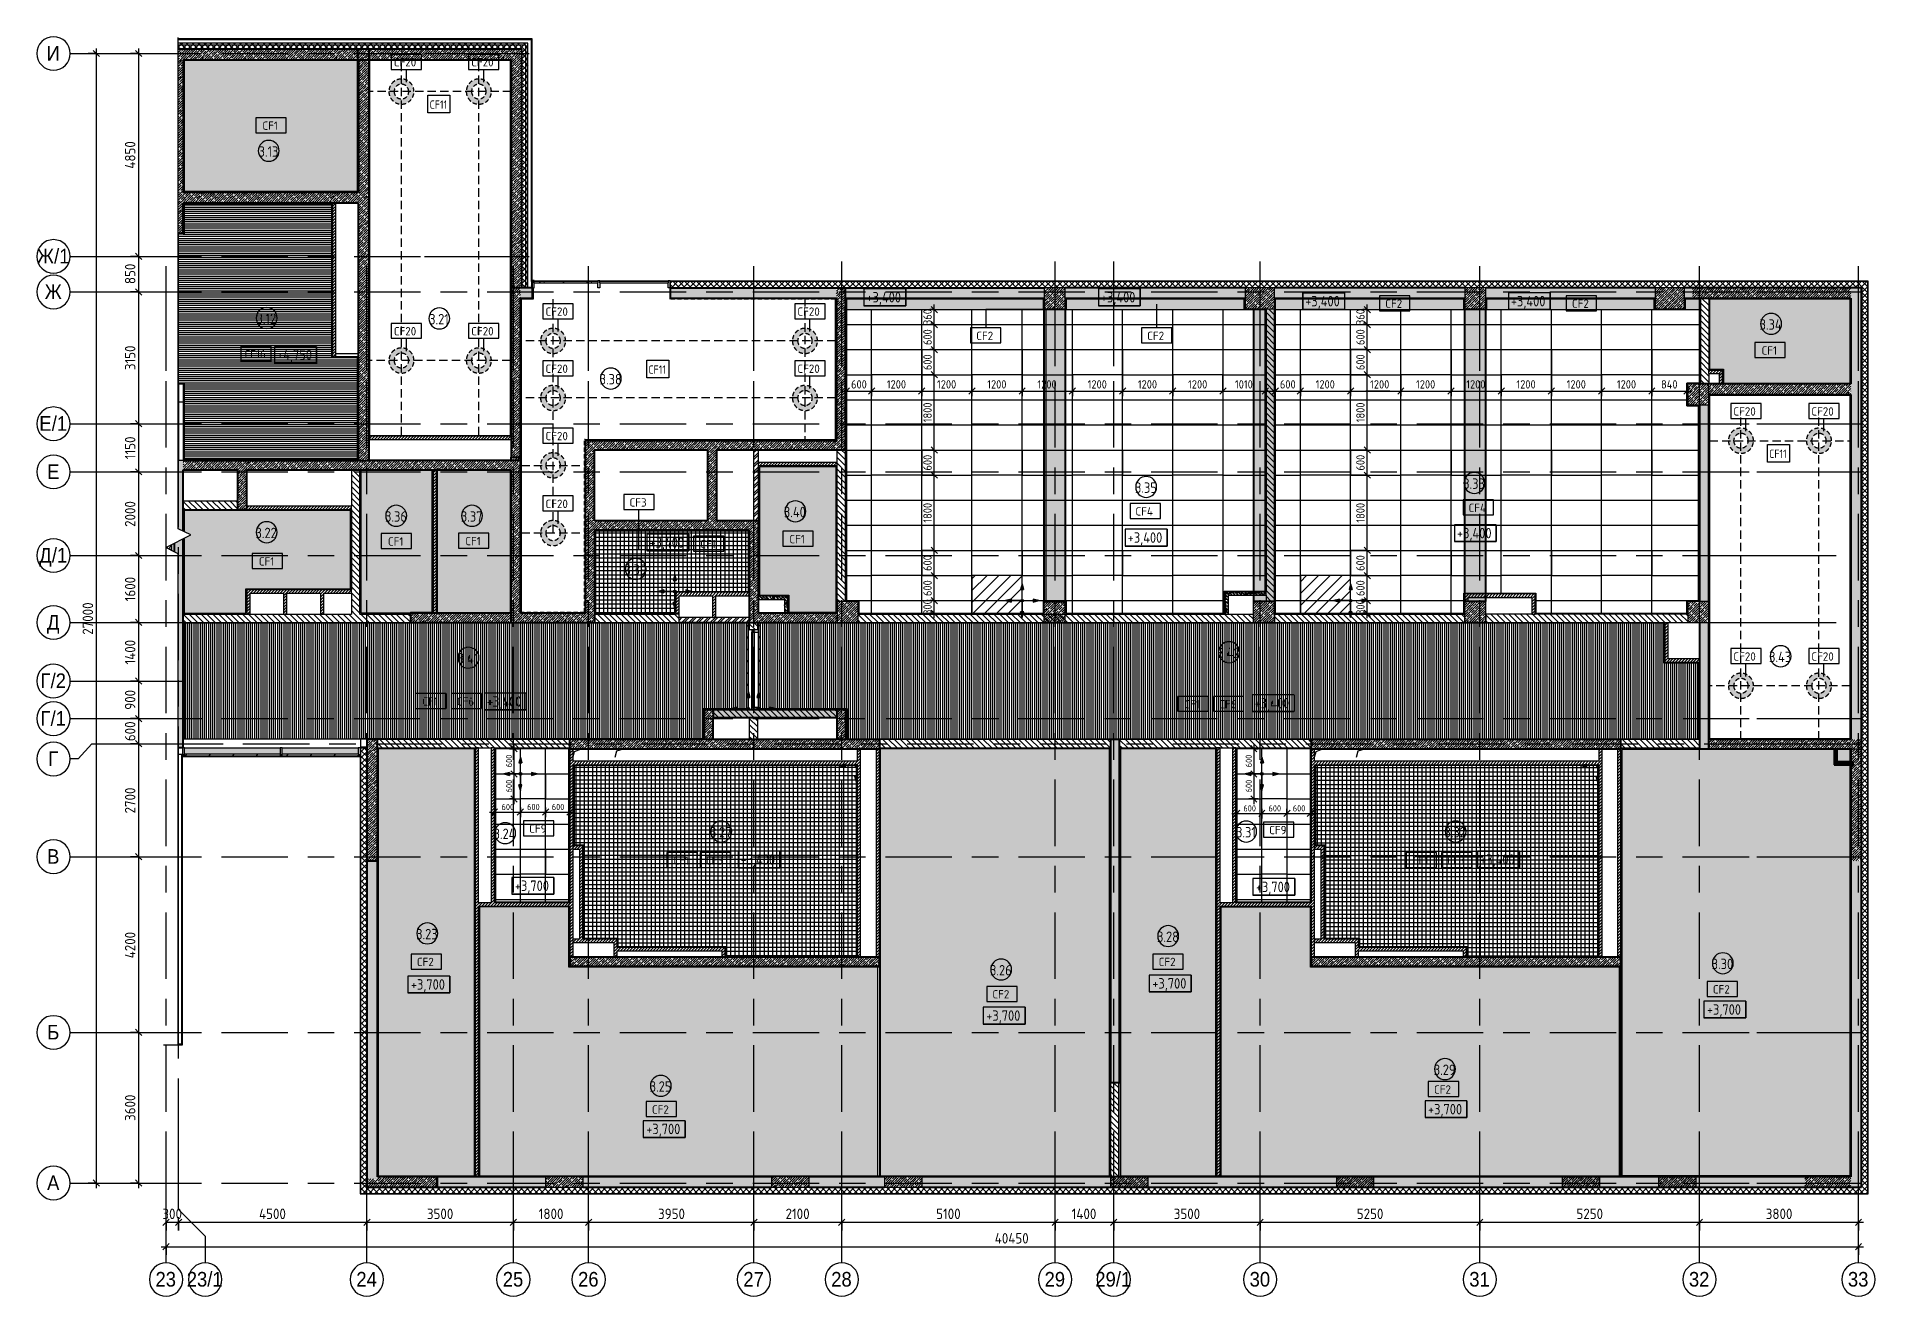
# Model space of a CAD drawing. Header units: millimetres. Extents: x 81469 to 281789, y -8553 to 29000.
# Drawn here: x 81469 to 125410, y -2706 to 27400 of the extents above; entities that cross this region are included whole.
import ezdxf

# ---------------------------------------------------------------- set-up
doc = ezdxf.new("R2010")
doc.units = ezdxf.units.MM
for name, pattern in [('200_ШТРИХ__ш1_п0_6_', [160, 100, -60]), ('ADSK_Штрих_ш2 п1', [300, 200, -100]), ('Осевая', [3175, 635, -476.25, 1587.5, -476.25])]:
    doc.linetypes.add(name, pattern=pattern)
for name, color, linetype, lineweight in [('0-1', 7, 'Continuous', 9), ('A-ANNO-DIMS', 7, 'Continuous', 9), ('A-ANNO-DIMS-100', 7, 'Continuous', 9), ('A-AREA-IDEN', 7, 'Continuous', 9), ('A-CLNG', 7, 'Continuous', 9), ('A-CLNG-IDEN', 7, 'Continuous', 9), ('A-CLNG-PATT', 7, 'Continuous', 9), ('A-DETL', 7, 'Continuous', 9), ('A-DETL-1', 7, 'ADSK_Штрих_ш2 п1', 9), ('A-DETL-GENF', 7, 'Continuous', 9), ('A-DETL-MBND', 7, '200_ШТРИХ__ш1_п0_6_', 9), ('A-DETL-MBND-1', 7, 'Continuous', 9), ('A-FLOR', 7, 'Continuous', 9), ('A-FLOR-1', 7, 'Continuous', 35), ('A-GLAZ', 7, 'Continuous', 9), ('A-GLAZ-1', 7, 'Continuous', 13), ('A-GLAZ-CURT', 7, 'Continuous', 9), ('A-GLAZ-CURT-1', 7, 'Continuous', 25), ('A-GLAZ-CWMG', 7, 'Continuous', 9), ('A-GLAZ-CWMG-1', 7, 'Continuous', 25), ('A-WALL', 7, 'Continuous', 9), ('G-ANNO-DIMS', 7, 'Continuous', 9), ('I-WALL', 7, 'Continuous', 9), ('S-COLS', 7, 'Continuous', 9), ('Оси', 7, 'Continuous', 9), ('Оси-1', 7, 'Continuous', 20), ('Оси-2', 7, 'Осевая', 9)]:
    doc.layers.add(name, color=color, linetype=linetype, lineweight=lineweight)
for name, color, linetype, lineweight, true_color in [('A-DETL-GENF-1', 7, 'Continuous', 9, 0x004000), ('A-WALL-1', 7, 'Continuous', 13, 0x3c3c3c), ('A-WALL-2', 7, 'Continuous', 25, 0x3c3c3c), ('A-WALL-3', 7, 'Continuous', 35, 0x3c3c3c), ('A-WALL-FNSH-1', 7, 'Continuous', 9, 0x3c3c3c), ('A-WALL-FNSH-2', 7, 'Continuous', 13, 0x3c3c3c), ('G-ANNO-TEXT-1', 7, 'Continuous', 9, 0x3c3c3c)]:
    doc.layers.add(name, color=color, linetype=linetype, lineweight=lineweight, true_color=true_color)
doc.styles.add('Arial', font='arial.ttf', dxfattribs={"width": 0.9, "height": 350})
doc.styles.add('GOST Common', font='GOST_Common.ttf', dxfattribs={"width": 0.9, "height": 250})
doc.styles.add('GOST Common_1', font='GOST_Common.ttf', dxfattribs={"height": 200})
doc.styles.add('GOST Common_2', font='GOST_Common.ttf', dxfattribs={"width": 0.9, "height": 200})
doc.styles.add('ISOCPEUR', font='isocpeur.ttf', dxfattribs={"width": 0.9, "height": 250})
doc.styles.add('ISOCPEUR_1', font='isocpeur.ttf', dxfattribs={"width": 0.9, "height": 200})
doc.styles.add('ISOCPEUR_2', font='isocpeur.ttf', dxfattribs={"width": 0.9, "height": 150})
doc.dimstyles.new('ISO-1_5_окр_100', dxfattribs={"dimscale": 304.8, "dimtxt": 149.397176, "dimasz": 0.492126, "dimexe": 0.393701, "dimexo": 0, "dimgap": 0, "dimtad": 1, "dimdec": 0, "dimrnd": 100, "dimzin": 0, "dimdsep": 46, "dimtxsty": 'ISOCPEUR_2', "dimblk1": 'OBLIQUE', "dimblk2": 'OBLIQUE', "dimsah": 1, "dimcen": 0.09, "dimdle": 0.393701, "dimazin": 0, "dimtfac": 1, "dimtdec": 4, "dimtix": 1, "dimtmove": 0, "dimatfit": 3, "dimfxl": 1, "dimtvp": 1, "dimtolj": 1, "dimtzin": 0, "dimarcsym": 2})
doc.dimstyles.new('ISO-2_0_0_9К_Средний_округл2', dxfattribs={"dimscale": 304.8, "dimtxt": 199.196235, "dimasz": 0.492126, "dimexe": 0.393701, "dimexo": 0, "dimgap": 0, "dimtad": 1, "dimdec": 0, "dimrnd": 10, "dimzin": 0, "dimdsep": 46, "dimtxsty": 'ISOCPEUR_1', "dimblk1": 'OBLIQUE', "dimblk2": 'OBLIQUE', "dimsah": 1, "dimcen": 0.09, "dimdle": 0.393701, "dimazin": 0, "dimtfac": 1, "dimtdec": 4, "dimtix": 1, "dimtmove": 0, "dimatfit": 3, "dimfxl": 1, "dimtvp": 1, "dimtolj": 1, "dimtzin": 0, "dimarcsym": 2})
doc.dimstyles.new('ISO-2_0_0_9К_Средний_округл2_1', dxfattribs={"dimscale": 304.8, "dimtxt": 199.196235, "dimasz": 0.492126, "dimexe": 0.393701, "dimexo": 0, "dimgap": 0, "dimtad": 1, "dimdec": 0, "dimrnd": 10, "dimzin": 0, "dimdsep": 46, "dimtxsty": 'ISOCPEUR_1', "dimblk1": 'OBLIQUE', "dimblk2": 'OBLIQUE', "dimsah": 1, "dimcen": 0.09, "dimdle": 0.393701, "dimazin": 0, "dimtfac": 1, "dimtdec": 4, "dimtix": 1, "dimtmove": 1, "dimatfit": 3, "dimfxl": 1, "dimtvp": 1, "dimtolj": 1, "dimtzin": 0, "dimarcsym": 2})
doc.dimstyles.new('ISO-2_5_0_9К_БОЛЬШОЙ', dxfattribs={"dimscale": 304.8, "dimtxt": 248.995294, "dimasz": 0.492126, "dimexe": 0.393701, "dimexo": 0.984252, "dimgap": 0, "dimtad": 1, "dimdec": 0, "dimrnd": 10, "dimzin": 0, "dimdsep": 46, "dimtxsty": 'ISOCPEUR', "dimblk1": 'OBLIQUE', "dimblk2": 'OBLIQUE', "dimsah": 1, "dimcen": 0.09, "dimdle": 0.393701, "dimazin": 0, "dimtfac": 1, "dimtdec": 4, "dimtix": 1, "dimtmove": 0, "dimatfit": 3, "dimfxl": 1, "dimtvp": 1, "dimtolj": 1, "dimtzin": 0, "dimarcsym": 2})
pattern_1 = [(45, (0, 0), (-57.024626, 57.024626), []), (45, (57.025, 0), (-57.024626, 57.024626), [100.806, -20.161, 3.353, -16.808])]
pattern_2 = [(45, (0, 0), (-70.71068, 70.71068), []), (135, (0, 0), (-70.71068, -70.71068), [])]
pattern_3 = [(135, (0, 0), (-70.71068, -70.71068), [])]
pattern_4 = [(45, (0, 0), (-35.35534, 35.35534), [])]
pattern_5 = [(45, (0, 0), (-85.53659, 85.53659), []), (45, (57.02, 0), (-85.53659, 85.53659), [])]
pattern_6 = [(135, (0, 0), (-75.43415, -75.43415), [106.68, -17.78, 3.556, -17.78]), (135, (0, 75.39), (-75.43415, -75.43415), []), (50, (0, 0), (127.52922, -11.15758), [13.335, -146.685]), (355, (0, 0), (-24.66966, 133.74002), [10.668, -117.348]), (100.451, (10.63, -0.93), (102.85973, 122.58178), [11.333, -124.663]), (46.184, (0, 35.56), (189.75516, -29.43036), [20.002, -220.027]), (96.636, (15.81, 33.1), (166.1822, 173.1996), [17, -186.995]), (351.184, (0, 35.56), (166.18393, 173.19757), [16.002, -176.022]), (21, (17.78, 26.67), (106.130265, -71.58603), [13.335, -146.685]), (326, (17.78, 26.67), (43.26188, 128.93175), [10.668, -117.348]), (71.451, (26.62, 20.7), (149.39198, 57.34505), [11.333, -124.663]), (37.5, (0, 0), (2.162228, 59.188357), [3.353, -112.573, 3.353, -115.773, -117.793]), (37.5, (0, 0), (2.162228, 59.188357), [-235.052, 3.353, -114.44]), (7.5, (0, 0), (46.773857, 70.126152), [3.353, -64.567, 3.353, -109.906, -44.894]), (7.5, (0, 0), (46.773857, 70.126152), [-181.178, 3.353, -41.542]), (327.5, (-39.65, 0), (94.913671, -4.010093), [3.353, -41.097, 3.353, -135.331, -184.023]), (327.5, (-39.65, 0), (94.913671, -4.010093), [-183.134, 3.353, -180.67]), (317.5, (-57.43, 0), (103.69057, 17.79882), [3.353, -54.432, 3.353, -88.748, -130.683]), (317.5, (-57.43, 0), (103.69057, 17.79882), [-149.885, 3.353, -127.33])]
pattern_7 = [(0, (0, 0), (121.92, 30.48), [10.058, -81.382, 10.058, -81.382, -487.68]), (0, (0, 0), (121.92, 30.48), [-182.88, 10.058, -172.822, 10.058, -81.382, -213.36]), (0, (0, 0), (121.92, 30.48), [-457.2, 10.058, -50.902, 10.058, -142.342]), (120, (45.72, 15.24), (-87.356454, 90.345817), [10.058, -81.382, 10.058, -81.382, -487.68]), (120, (45.72, 15.24), (-87.356454, 90.345817), [-182.88, 10.058, -172.822, 10.058, -81.382, -213.36]), (120, (45.72, 15.24), (-87.356454, 90.345817), [-457.2, 10.058, -50.902, 10.058, -142.342]), (240, (60.96, 76.2), (-34.563546, -120.825817), [10.058, -81.382, 10.058, -81.382, -487.68]), (240, (60.96, 76.2), (-34.563546, -120.825817), [-182.88, 10.058, -172.822, 10.058, -81.382, -213.36]), (240, (60.96, 76.2), (-34.563546, -120.825817), [-457.2, 10.058, -50.902, 10.058, -142.342])]
pattern_8 = [(180, (105021.1, 15120.96), (-7e-14, -600), []), (270, (105021.1, 15121), (1200, 7e-14), [])]
pattern_9 = [(0, (114071, 22320.96), (0, 600), []), (90, (114071, 22321), (-1200, 7e-14), [])]
pattern_10 = [(45, (0, 0), (-106.06602, 106.06602), []), (135, (0, 0), (-106.06602, -106.06602), [])]
pattern_11 = [(45, (0, 0), (-141.42136, 141.42136), [])]

msp = doc.modelspace()

# ---------------------------------------------------------------- texts
at = {"layer": 'A-AREA-IDEN', "char_height": 250, "attachment_point": 1, "style": 'GOST Common'}
for s, insert, width in [('3.13', (86771.6, 24782.7), 606.076), ('3.12', (86722.1, 20785), 606.076), ('3.21', (90848.4, 20775), 606.076), ('3.34', (122647, 20646.7), 685.443), ('3.38', (94923.3, 19338.6), 663.797), ('3.35', (107718.9, 16746.9), 663.797), ('3.33', (115563, 16842.9), 663.797), ('3.36', (89794.5, 16058.7), 663.797), ('3.37', (91606, 16058.7), 663.797), ('3.40', (99326.4, 16164.7), 685.443), ('3.22', (86698.2, 15664.7), 663.797), ('3.39', (95518, 14787), 663.797), ('3.42', (109691.4, 12796.3), 685.443), ('3.41', (91537.5, 12665.2), 627.721), ('3.43', (122873.7, 12700.6), 685.443), ('3.24', (92388.5, 8471.8), 685.443), ('3.27', (97562.3, 8510.3), 663.797), ('3.31', (110134, 8510.3), 606.076), ('3.32', (115115.6, 8510.3), 663.797), ('3.23', (90537.6, 6075.5), 663.797), ('3.28', (108245.6, 6012), 663.797), ('3.30', (121501.6, 5361.8), 663.797), ('3.26', (104253.3, 5212), 663.797), ('3.29', (114860.1, 2831.8), 663.797), ('3.25', (96119.6, 2431.7), 663.797)]:
    msp.add_mtext(s, dxfattribs=dict(at, insert=insert, width=width))
at = {"layer": 'A-CLNG-IDEN', "char_height": 200, "attachment_point": 1, "style": 'GOST Common_1'}
for s, insert, width in [('CF20', (90003.6, 26890.1), 705.485), ('CF20', (91853.6, 26890.1), 705.485), ('CF1', (86862.2, 25374.7), 472.996), ('CF2', (113699.1, 21120.2), 529.114), ('CF2', (118160.7, 21120.2), 529.114), ('CF20', (93628.6, 20930.1), 705.485), ('CF20', (99648.6, 20930.1), 705.485), ('CF20', (90003.6, 20460.6), 705.485), ('CF20', (91853.6, 20460.6), 705.485), ('CF2', (103923.6, 20351.1), 529.114), ('CF2', (108009.1, 20351.1), 529.114), ('CF16', (86435.3, 19916.3), 649.367), ('CF1', (122692.9, 20000.4), 472.996), ('CF20', (93628.6, 19565.1), 705.485), ('CF20', (99648.6, 19565.1), 705.485), ('CF20', (122019.6, 18543.8), 705.485), ('CF20', (123883.6, 18543.8), 705.485), ('CF20', (93628.6, 17955.1), 705.485), ('CF20', (93628.6, 16335.1), 705.485), ('CF3', (95636.8, 16368.3), 521.097), ('CF4', (107728.9, 16154.6), 553.164), ('CF4', (115690.6, 16239.3), 553.164), ('CF1', (89862.2, 15434.7), 472.996), ('CF1', (91712.2, 15444.7), 472.996), ('CF1', (99457.2, 15491.1), 472.996), ('CF1', (86777.2, 14959.7), 472.996), ('CF1', (97328.1, 15372.8), 472.996), ('CF20', (122019.6, 12685.6), 705.485), ('CF20', (123883.6, 12685.6), 705.485), ('CF1', (90683.1, 11611.5), 472.996), ('CF6', (91509.2, 11611.5), 529.114), ('CF1', (108897.8, 11544.6), 472.996), ('CF6', (109729.2, 11544.6), 529.114), ('CF9', (93238, 8570.9), 529.114), ('CF9', (110925.2, 8537.5), 529.114), ('CF1', (96686.2, 7809.7), 472.996), ('CF3', (97462.2, 7809.7), 521.097), ('CF1', (114360, 7809.7), 472.996), ('CF3', (115182.2, 7809.7), 521.097), ('CF2', (90554.2, 5384.7), 529.114), ('CF2', (108284.2, 5384.7), 529.114), ('CF2', (104309.6, 4611), 529.114), ('CF2', (121529.2, 4729.5), 529.114), ('CF2', (114865.5, 2334.9), 529.114), ('CF2', (96171.9, 1856.5), 529.114)]:
    msp.add_mtext(s, dxfattribs=dict(at, insert=insert, width=width))
at = {"layer": 'G-ANNO-DIMS', "char_height": 250, "attachment_point": 1, "line_spacing_factor": 1.022761, "style": 'GOST Common'}
for s, insert, width in [('+3,400', (101299.5, 21298.1), 1055.976), ('+3,400', (106902.3, 21298.1), 1055.976), ('+3,400', (111787, 21205.7), 1055.976), ('+3,400', (116702, 21205.7), 1055.976), ('+4,750', (87214.6, 19926.4), 1055.976), ('+3,400', (96113.8, 15436.3), 1055.976), ('+3,400', (107543.9, 15553.8), 1055.976), ('+3,400', (115413.4, 15660.9), 1055.976), ('+3,400', (92227.8, 11635.8), 1055.976), ('+3,400', (110578.8, 11597), 1055.976), ('+3,400', (98290, 7857.1), 1055.976), ('+3,400', (115966.4, 7857.3), 1055.976), ('+3,700', (92896.3, 7231.5), 1028.823), ('+3,700', (110606.3, 7203.8), 1028.823), ('+3,700', (90410.7, 4872.1), 1028.823), ('+3,700', (108131.3, 4897.6), 1028.823), ('+3,700', (104162.6, 4127), 1028.823), ('+3,700', (121386.9, 4272), 1028.823), ('+3,700', (114721.1, 1889.9), 1028.823), ('+3,700', (96036.1, 1417.3), 1028.823)]:
    msp.add_mtext(s, dxfattribs=dict(at, insert=insert, width=width))
at = {"layer": 'G-ANNO-TEXT-1', "char_height": 200, "width": 533.924, "attachment_point": 1, "style": 'GOST Common_2'}
for insert in [(90859.3, 25878.2), (96089.3, 19543.7), (122875.3, 17532)]:
    msp.add_mtext('CF11', dxfattribs=dict(at, insert=insert))
at = {"layer": 'Оси', "char_height": 350, "attachment_point": 1, "style": 'Arial'}
for s, insert, width in [('\\fArial|b0|i0|c204|p34|;\\W.9;И', (81704.9, 27181), 389.62), ('\\fArial|b0|i0|c204|p34|;\\W.9;Ж', (81472.7, 22331), 497.848), ('/1', (81883.4, 22331), 454.557), ('\\fArial|b0|i0|c204|p34|;\\W.9;Ж', (81660.3, 21481), 497.848), ('\\fArial|b0|i0|c204|p34|;\\W.9;Е', (81529.4, 18331), 360.759), ('/1', (81827, 18331), 454.557), ('\\fArial|b0|i0|c204|p34|;\\W.9;Е', (81716.6, 17181), 360.759), ('\\fArial|b0|i0|c204|p34|;\\W.9;Д', (81526.2, 15181), 367.975), ('/1', (81829.8, 15181), 454.557), ('\\fArial|b0|i0|c204|p34|;\\W.9;Д', (81713.9, 13581), 367.975), ('\\fArial|b0|i0|c204|p34|;\\W.9;Г', (81555.9, 12181), 295.823), ('/2', (81800, 12181), 454.557), ('\\fArial|b0|i0|c204|p34|;\\W.9;Г', (81555.9, 11281), 295.823), ('/1', (81800, 11281), 454.557), ('\\fArial|b0|i0|c204|p34|;\\W.9;Г', (81743.6, 10316.9), 295.823), ('\\fArial|b0|i0|c204|p34|;\\W.9;В', (81716.6, 7981), 360.759), ('\\fArial|b0|i0|c204|p34|;\\W.9;Б', (81719.7, 3781), 353.544), ('\\fArial|b0|i0|c204|p34|;\\W.9;А', (81716.6, 181), 360.759), ('23', (84307.4, -2125.6), 606.076), ('23/1', (85054.7, -2125.6), 1060.633), ('24', (89107.4, -2125.6), 606.076), ('25', (92607.4, -2125.6), 606.076), ('26', (94407.4, -2125.6), 606.076), ('27', (98357.4, -2125.6), 606.076), ('28', (100457.4, -2125.6), 606.076), ('29', (105557.4, -2125.6), 606.076), ('29/1', (106769.7, -2125.6), 1060.633), ('30', (110457.4, -2125.6), 606.076), ('31', (115707.4, -2125.6), 606.076), ('32', (120957.4, -2125.6), 606.076), ('33', (124757.4, -2125.6), 606.076)]:
    msp.add_mtext(s, dxfattribs=dict(at, insert=insert, width=width))

# ---------------------------------------------------------------- blocks, each defined once
blk = doc.blocks.new('BSC_Колонна _Прямоугольная - 250х900-23282983-План потолков с обозначением видов отделки и геометрии 3 этажа в осях 23-33')
at = {"layer": 'S-COLS'}
h = blk.add_hatch(dxfattribs=at)
h.set_pattern_fill('FP_5', color=256, style=0, pattern_type=2)
h.set_pattern_definition([(45, (-99480, -25), (-57.024626, 57.024626), []), (45, (-99422.975, -25), (-57.024626, 57.024626), [100.806, -20.161, 3.353, -16.808])])
h.paths.add_polyline_path([(-450, -125), (450, -125), (450, 125), (-450, 125)])
for p, q in [((450, 125), (-450, 125)), ((-450, 125), (-450, -125)), ((450, -125), (450, 125)), ((-450, -125), (450, -125))]:
    blk.add_line(p, q, dxfattribs=at)
blk = doc.blocks.new('BSC_Колонна _Прямоугольная - 250х900-V1-План потолков с обозначением видов отделки и геометрии 3 этажа в осях 23-33')
at = {"layer": 'S-COLS'}
h = blk.add_hatch(dxfattribs=at)
h.set_pattern_fill('FP_7', color=256, style=0, pattern_type=2)
h.set_pattern_definition([(45, (-94080, -25), (-57.024626, 57.024626), []), (45, (-94022.975, -25), (-57.024626, 57.024626), [100.806, -20.161, 3.353, -16.808])])
h.paths.add_polyline_path([(-450, -125), (450, -125), (450, 125), (-450, 125)])
for p, q in [((450, 125), (-450, 125)), ((-450, 125), (-450, -125)), ((450, -125), (450, 125)), ((-450, -125), (450, -125))]:
    blk.add_line(p, q, dxfattribs=at)
blk = doc.blocks.new('BSC_Колонна _Прямоугольная - 250х900-V2-План потолков с обозначением видов отделки и геометрии 3 этажа в осях 23-33')
at = {"layer": 'S-COLS'}
h = blk.add_hatch(dxfattribs=at)
h.set_pattern_fill('FP_8', color=256, style=0, pattern_type=2)
h.set_pattern_definition([(45, (-102180, -25), (-57.024626, 57.024626), []), (45, (-102122.975, -25), (-57.024626, 57.024626), [100.806, -20.161, 3.353, -16.808])])
h.paths.add_polyline_path([(-450, -125), (450, -125), (450, 125), (-450, 125)])
for p, q in [((450, 125), (-450, 125)), ((-450, 125), (-450, -125)), ((450, -125), (450, 125)), ((-450, -125), (450, -125))]:
    blk.add_line(p, q, dxfattribs=at)
blk = doc.blocks.new('120_Окно_СКБ_1Ст - 120_Окно_СКБ_1Ст 900х2500_h_ с форточкой-22876038-План потолков с обозначением видов отделки и геометрии 3 этажа в осях 23-33')
at = {"layer": 'A-GLAZ'}
blk.add_line((440, -127), (450, -127), dxfattribs=at)
at = {"layer": 'A-GLAZ-1'}
blk.add_line((450, -127), (440, -127), dxfattribs=at)
blk = doc.blocks.new('Прямоугольный импост - Импост структурный с накладкой - 190мм-33184351-План потолков с обозначением видов отделки и геометрии 3 этажа в осях 23-33')
at = {"layer": 'A-GLAZ-CWMG-1'}
for p, q in [((0, 17), (-50, 17)), ((-50, 17), (-50, 0)), ((-50, 0), (-40, 0)), ((-40, 0), (-40, -40)), ((-10, -40), (-10, 0)), ((-10, 0), (0, 0)), ((0, 0), (0, 17)), ((-40, -40), (-50, -40)), ((-50, -40), (-50, -190)), ((-50, -190), (0, -190)), ((0, -40), (-10, -40)), ((0, -190), (0, -40))]:
    blk.add_line(p, q, dxfattribs=at)
blk = doc.blocks.new('BSC_Колонна _Прямоугольная - 700х500-23282984-План потолков с обозначением видов отделки и геометрии 3 этажа в осях 23-33')
at = {"layer": 'S-COLS'}
h = blk.add_hatch(dxfattribs=at)
h.set_pattern_fill('FP_10', color=256, style=0, pattern_type=2)
h.set_pattern_definition([(45, (-120500, -21150), (-57.024626, 57.024626), []), (45, (-120442.975, -21150), (-57.024626, 57.024626), [100.806, -20.161, 3.353, -16.808])])
h.paths.add_polyline_path([(-350, -250), (350, -250), (350, 250), (-350, 250)])
for p, q in [((350, 250), (-350, 250)), ((-350, 250), (-350, -250)), ((350, -250), (350, 250)), ((-350, -250), (350, -250))]:
    blk.add_line(p, q, dxfattribs=at)
blk = doc.blocks.new('BSC_Колонна _Прямоугольная - 500х500-23282985-План потолков с обозначением видов отделки и геометрии 3 этажа в осях 23-33')
at = {"layer": 'S-COLS'}
h = blk.add_hatch(dxfattribs=at)
h.set_pattern_fill('FP_11', color=256, style=0, pattern_type=2)
h.set_pattern_definition([(45, (-115850.45, -21150), (-57.024626, 57.024626), []), (45, (-115793.42, -21150), (-57.024626, 57.024626), [100.806, -20.161, 3.353, -16.808])])
h.paths.add_polyline_path([(-250, -250), (250, -250), (250, 250), (-250, 250)])
for p, q in [((250, 250), (-250, 250)), ((-250, 250), (-250, -250)), ((250, -250), (250, 250)), ((-250, -250), (250, -250))]:
    blk.add_line(p, q, dxfattribs=at)
blk = doc.blocks.new('BSC_Колонна _Прямоугольная - 500х500-23282986-План потолков с обозначением видов отделки и геометрии 3 этажа в осях 23-33')
at = {"layer": 'S-COLS'}
h = blk.add_hatch(dxfattribs=at)
h.set_pattern_fill('FP_12', color=256, style=0, pattern_type=2)
h.set_pattern_definition([(45, (-105800, -21150), (-57.024626, 57.024626), []), (45, (-105742.975, -21150), (-57.024626, 57.024626), [100.806, -20.161, 3.353, -16.808])])
h.paths.add_polyline_path([(-250, -250), (250, -250), (250, 250), (-250, 250)])
for p, q in [((250, 250), (-250, 250)), ((-250, 250), (-250, -250)), ((250, -250), (250, 250)), ((-250, -250), (250, -250))]:
    blk.add_line(p, q, dxfattribs=at)
blk = doc.blocks.new('Прямоугольный импост - Импост структурный с накладкой - 170мм-22855088-План потолков с обозначением видов отделки и геометрии 3 этажа в осях 23-33')
at = {"layer": 'A-GLAZ-CWMG-1'}
for p, q in [((0, 160), (-50, 160)), ((-50, 160), (-50, 40)), ((-50, 40), (-40, 40)), ((-40, 0), (-40, 40)), ((-10, 0), (-10, 40)), ((-10, 40), (0, 40)), ((0, 0), (-10, 0)), ((0, 40), (0, 160)), ((0, -10), (0, 0)), ((-40, 0), (-50, 0)), ((-50, 0), (-50, -10)), ((-50, -10), (0, -10))]:
    blk.add_line(p, q, dxfattribs=at)
blk = doc.blocks.new('PNS_Панель прямоугольная - Нр_Стекло - 40мм-22855943-План потолков с обозначением видов отделки и геометрии 3 этажа в осях 23-33')
at = {"layer": 'A-GLAZ'}
h = blk.add_hatch(dxfattribs=at)
h.set_pattern_fill('FP_13', color=256, style=0, pattern_type=2)
h.set_pattern_definition([(45, (-94220, -21460), (-282.8427, 282.8427), [200, -600]), (45, (-94420, -21560), (-282.8427, 282.8427), [600, -200]), (45, (-94020, -21660), (-282.8427, 282.8427), [200, -600])])
h.paths.add_polyline_path([(760, -40), (770, -40), (770, 0), (-770, 0), (-770, -40), (424, -40)])
for p, q in [((-770, 0), (770, 0)), ((760, 0), (-760, 0)), ((-760, -40), (760, -40))]:
    blk.add_line(p, q, dxfattribs=at)
blk = doc.blocks.new('PNS_Панель прямоугольная1 - Нр_Стекло - 40мм-23689175-План потолков с обозначением видов отделки и геометрии 3 этажа в осях 23-33')
at = {"layer": 'A-GLAZ'}
for p, q in [((-825, 0), (825, 0)), ((815, 0), (-815, 0)), ((-815, -40), (815, -40))]:
    blk.add_line(p, q, dxfattribs=at)
blk = doc.blocks.new('Прямоугольный импост - Импост структурный с накладкой - 170мм-22855113-План потолков с обозначением видов отделки и геометрии 3 этажа в осях 23-33')
at = {"layer": 'A-GLAZ-CWMG-1'}
for p, q in [((0, 160), (-50, 160)), ((-50, 160), (-50, 40)), ((-50, 40), (-40, 40)), ((-40, 0), (-50, 0)), ((-50, 0), (-50, -10)), ((-40, 40), (-40, 0)), ((-10, 0), (-10, 40)), ((-10, 40), (0, 40)), ((0, 40), (0, 160)), ((-50, -10), (0, -10)), ((-10, 0), (0, 0)), ((0, -10), (0, 0))]:
    blk.add_line(p, q, dxfattribs=at)
blk = doc.blocks.new('Прямоугольный импост - Импост структурный с накладкой - 170мм-22855061-План потолков с обозначением видов отделки и геометрии 3 этажа в осях 23-33')
at = {"layer": 'A-GLAZ-CWMG-1'}
for p, q in [((25, 160), (-25, 160)), ((-25, 160), (-25, 40)), ((-25, 40), (-15, 40)), ((-15, 0), (-25, 0)), ((-25, 0), (-25, -10)), ((-15, 40), (-15, 0)), ((15, 0), (15, 40)), ((15, 40), (25, 40)), ((25, 40), (25, 160)), ((-25, -10), (25, -10)), ((15, 0), (25, 0)), ((25, -10), (25, 0))]:
    blk.add_line(p, q, dxfattribs=at)
blk = doc.blocks.new('Системная панель - Стекло - 40мм-33184354-План потолков с обозначением видов отделки и геометрии 3 этажа в осях 23-33')
at = {"layer": 'A-GLAZ-CURT'}
h = blk.add_hatch(dxfattribs=at)
h.set_pattern_fill('FP_14', color=256, style=0, pattern_type=2)
h.set_pattern_definition([(45, (-86242.5, -10110), (-282.8427, 282.8427), [200, -600]), (45, (-86442.5, -10210), (-282.8427, 282.8427), [600, -200]), (45, (-86042.5, -10310), (-282.8427, 282.8427), [200, -600])])
h.paths.add_polyline_path([(1153, 0), (1153, 40), (-1153, 40), (-1153, 0), (-209, 0)])
at = {"layer": 'A-GLAZ-CURT-1'}
for p, q in [((1153, 40), (-1153, 40)), ((-1153, 40), (-1153, 0)), ((-1153, 0), (1153, 0)), ((1153, 0), (1153, 40))]:
    blk.add_line(p, q, dxfattribs=at)
blk = doc.blocks.new('Системная панель - Стекло - 40мм-33184355-План потолков с обозначением видов отделки и геометрии 3 этажа в осях 23-33')
at = {"layer": 'A-GLAZ-CURT'}
h = blk.add_hatch(dxfattribs=at)
h.set_pattern_fill('FP_15', color=256, style=0, pattern_type=2)
h.set_pattern_definition([(45, (-88344.25, -10110), (-282.8427, 282.8427), [200, -600]), (45, (-88544.25, -10210), (-282.8427, 282.8427), [600, -200]), (45, (-88144.25, -10310), (-282.8427, 282.8427), [200, -600])])
h.paths.add_polyline_path([(919, 0), (919, 40), (-919, 40), (-919, 0), (559, 0)])
at = {"layer": 'A-GLAZ-CURT-1'}
for p, q in [((919, 40), (-919, 40)), ((-919, 40), (-919, 0)), ((-919, 0), (919, 0)), ((919, 0), (919, 40))]:
    blk.add_line(p, q, dxfattribs=at)
blk = doc.blocks.new('Прямоугольный импост - Импост структурный с накладкой - 190мм-33184357-План потолков с обозначением видов отделки и геометрии 3 этажа в осях 23-33')
at = {"layer": 'A-GLAZ-CWMG-1'}
for p, q in [((-50, 0), (-50, 17)), ((-50, 17), (0, 17)), ((-40, 0), (-50, 0)), ((-40, -40), (-40, 0)), ((0, 0), (-10, 0)), ((-10, 0), (-10, -40)), ((0, 17), (0, 0)), ((-50, -190), (-50, -40)), ((-50, -40), (-40, -40)), ((0, -190), (-50, -190)), ((-10, -40), (0, -40)), ((0, -40), (0, -190))]:
    blk.add_line(p, q, dxfattribs=at)
blk = doc.blocks.new('Прямоугольный импост - Импост структурный с накладкой - 190мм-33184350-План потолков с обозначением видов отделки и геометрии 3 этажа в осях 23-33')
at = {"layer": 'A-GLAZ-CWMG-1'}
for p, q in [((-25, 0), (-25, 17)), ((-25, 17), (25, 17)), ((-15, 0), (-25, 0)), ((-15, -40), (-15, 0)), ((25, 0), (15, 0)), ((15, 0), (15, -40)), ((25, 17), (25, 0)), ((-25, -190), (-25, -40)), ((-25, -40), (-15, -40)), ((25, -190), (-25, -190)), ((15, -40), (25, -40)), ((25, -40), (25, -190))]:
    blk.add_line(p, q, dxfattribs=at)
blk = doc.blocks.new('Прямоугольный импост - Импост структурный с накладкой - 190мм-23186050-План потолков с обозначением видов отделки и геометрии 3 этажа в осях 23-33')
at = {"layer": 'A-GLAZ-CWMG'}
for points in [[(87285, 10250), (87285, 10400), (85000, 10400), (85000, 10250), (85934, 10250)], [(87285, 10193), (87285, 10210), (85000, 10210), (85000, 10193), (85934, 10193)]]:
    blk.add_hatch(color=256, dxfattribs=at).paths.add_polyline_path(points)
for p, q in [((85000, 10400), (87285, 10400)), ((85000, 10193), (87285, 10193))]:
    blk.add_line(p, q, dxfattribs=at)
blk = doc.blocks.new('Прямоугольный импост - Импост структурный с накладкой - 190мм-23186051-План потолков с обозначением видов отделки и геометрии 3 этажа в осях 23-33')
at = {"layer": 'A-GLAZ-CWMG'}
for points in [[(88000, 10250), (88000, 10400), (87335, 10400), (87335, 10250), (87369, 10250)], [(88000, 10193), (88000, 10210), (87335, 10210), (87335, 10193), (87369, 10193)]]:
    blk.add_hatch(color=256, dxfattribs=at).paths.add_polyline_path(points)
for p, q in [((87335, 10400), (88000, 10400)), ((87335, 10193), (88000, 10193))]:
    blk.add_line(p, q, dxfattribs=at)
blk = doc.blocks.new('Прямоугольный импост - Импост структурный с накладкой - 190мм-23186052-План потолков с обозначением видов отделки и геометрии 3 этажа в осях 23-33')
at = {"layer": 'A-GLAZ-CWMG'}
for points in [[(88804, 10250), (89154, 10250), (89154, 10400), (88000, 10400), (88000, 10250)], [(88804, 10193), (89154, 10193), (89154, 10210), (88000, 10210), (88000, 10193)]]:
    blk.add_hatch(color=256, dxfattribs=at).paths.add_polyline_path(points)
for p, q in [((88000, 10400), (89154, 10400)), ((88000, 10193), (89154, 10193))]:
    blk.add_line(p, q, dxfattribs=at)
blk = doc.blocks.new('BSC_Колонна _Прямоугольная - 500х500-22291386-План потолков с обозначением видов отделки и геометрии 3 этажа в осях 23-33')
at = {"layer": 'S-COLS'}
h = blk.add_hatch(dxfattribs=at)
h.set_pattern_fill('FP_16', color=256, style=0, pattern_type=2)
h.set_pattern_definition([(45, (-121180, -13650), (-57.024626, 57.024626), []), (45, (-121122.975, -13650), (-57.024626, 57.024626), [100.806, -20.161, 3.353, -16.808])])
h.paths.add_polyline_path([(-250, -250), (250, -250), (250, 250), (-250, 250), (-250, -245)])
for p, q in [((250, 250), (-250, 250)), ((-250, 250), (-250, -250)), ((250, -250), (250, 250)), ((-250, -250), (250, -250))]:
    blk.add_line(p, q, dxfattribs=at)
blk = doc.blocks.new('BSC_Колонна _Прямоугольная - 700х500-V3-План потолков с обозначением видов отделки и геометрии 3 этажа в осях 23-33')
at = {"layer": 'S-COLS'}
h = blk.add_hatch(dxfattribs=at)
h.set_pattern_fill('FP_17', color=256, style=0, pattern_type=2)
h.set_pattern_definition([(45, (-110700, -21150), (-57.024626, 57.024626), []), (45, (-110642.975, -21150), (-57.024626, 57.024626), [100.806, -20.161, 3.353, -16.808])])
h.paths.add_polyline_path([(-350, -250), (350, -250), (350, 250), (-350, 250)])
for p, q in [((350, 250), (-350, 250)), ((-350, 250), (-350, -250)), ((350, -250), (350, 250)), ((-350, -250), (350, -250))]:
    blk.add_line(p, q, dxfattribs=at)
blk = doc.blocks.new('BSC_Колонна _Прямоугольная - 500х500-17857564-План потолков с обозначением видов отделки и геометрии 3 этажа в осях 23-33')
at = {"layer": 'S-COLS'}
h = blk.add_hatch(dxfattribs=at)
h.set_pattern_fill('FP_18', color=256, style=0, pattern_type=2)
h.set_pattern_definition([(45, (-100850, -13650), (-57.024626, 57.024626), []), (45, (-100792.975, -13650), (-57.024626, 57.024626), [100.806, -20.161, 3.353, -16.808])])
h.paths.add_polyline_path([(-250, -250), (250, -250), (250, 250), (-250, 250), (-250, -245)])
for p, q in [((250, 250), (-250, 250)), ((-250, 250), (-250, -250)), ((250, -250), (250, 250)), ((-250, -250), (250, -250))]:
    blk.add_line(p, q, dxfattribs=at)
blk = doc.blocks.new('BSC_Колонна _Прямоугольная - 500х500-V4-План потолков с обозначением видов отделки и геометрии 3 этажа в осях 23-33')
at = {"layer": 'S-COLS'}
h = blk.add_hatch(dxfattribs=at)
h.set_pattern_fill('FP_19', color=256, style=0, pattern_type=2)
h.set_pattern_definition([(45, (-121180, -18850), (-57.024626, 57.024626), []), (45, (-121122.975, -18850), (-57.024626, 57.024626), [100.806, -20.161, 3.353, -16.808])])
h.paths.add_polyline_path([(-89, -250), (250, -250), (250, 250), (-250, 250), (-250, -250)])
for p, q in [((250, 250), (-250, 250)), ((-250, 250), (-250, -250)), ((250, -250), (250, 250)), ((-250, -250), (250, -250))]:
    blk.add_line(p, q, dxfattribs=at)
blk = doc.blocks.new('Прямоугольный импост - Импост структурный с накладкой - 160мм Темный-32349419-План потолков с обозначением видов отделки и геометрии 3 этажа в осях 23-33')
at = {"layer": 'A-GLAZ-CWMG-1'}
for p, q in [((0, 17), (-50, 17)), ((-50, 17), (-50, 0)), ((-40, 0), (-50, 0)), ((-40, 0), (-40, -40)), ((-10, -40), (-10, 0)), ((-10, 0), (0, 0)), ((0, 0), (0, 17)), ((-40, -40), (-50, -40)), ((-50, -40), (-50, -140)), ((-50, -140), (0, -140)), ((0, -40), (-10, -40)), ((0, -140), (0, -40))]:
    blk.add_line(p, q, dxfattribs=at)
blk = doc.blocks.new('Системная панель - Стекло - 40мм-31922941-План потолков с обозначением видов отделки и геометрии 3 этажа в осях 23-33')
at = {"layer": 'A-GLAZ-CURT'}
h = blk.add_hatch(dxfattribs=at)
h.set_pattern_fill('FP_32', color=256, style=0, pattern_type=2)
h.set_pattern_definition([(153.435, (12143, -98326), (-3066.99, -1022.333), [1270, -762, 1270, -762, -1615.613]), (153.435, (12143, -98326), (-3066.99, -1022.333), [-4064, 508, -1107.61]), (153.435, (12079.5, -98389.5), (-3066.99, -1022.333), [1016, -1270, 762, -762, -1869.613]), (153.435, (12079.5, -98389.5), (-3066.99, -1022.333), [-3810, 889, -980.61]), (153.435, (11889, -98389.5), (-3066.99, -1022.333), [762, -1524, 508, -762, -2123.613]), (153.435, (11889, -98389.5), (-3066.99, -1022.333), [-3556, 1143, -980.61]), (153.435, (12079.5, -98199), (-3066.99, -1022.333), [762, -1524, 635, -25618.61]), (153.435, (11889, -98008.5), (-3066.99, -1022.333), [381, -1905, 254, -25999.61]), (153.435, (11571.5, -98326), (-3066.99, -1022.333), [254, -1905, 254, -1016, -2250.613]), (153.435, (11571.5, -98326), (-3066.99, -1022.333), [-3429, 635, -1615.61]), (153.435, (11762, -97183), (-3066.99, -1022.333), [1270, -1905, 1524, -1006.01]), (153.435, (11952.5, -97183), (-3066.99, -1022.333), [1778, -1270, 1905, -752.01]), (153.435, (11889, -97056), (-3066.99, -1022.333), [2032, -1016, 1524, -1107.61]), (153.435, (11698.5, -96865.5), (-3066.99, -1022.333), [1270, -1778, 1016, -1615.61]), (153.435, (11317.5, -97056), (-3066.99, -1022.333), [635, -2540, 762, -1742.61]), (153.435, (11508, -96675), (-3066.99, -1022.333), [508, -2540, 508, -2123.61])])
h.paths.add_polyline_path([(910, 0), (910, 40), (900, 40), (900, 0)])
h.paths.add_polyline_path([(-900, 4), (-900, 40), (-910, 40), (-910, 0), (-900, 0)])
blk = doc.blocks.new('Прямоугольный импост - Импост структурный с накладкой - 160мм Темный-31922943-План потолков с обозначением видов отделки и геометрии 3 этажа в осях 23-33')
at = {"layer": 'A-GLAZ-CWMG-1'}
for p, q in [((0, 17), (-50, 17)), ((-50, 17), (-50, 0)), ((-50, 0), (-40, 0)), ((-40, 0), (-40, -40)), ((-10, 0), (0, 0)), ((-10, 0), (-10, -40)), ((0, 0), (0, 17)), ((-40, -40), (-50, -40)), ((-50, -40), (-50, -140)), ((-50, -140), (0, -140)), ((0, -40), (-10, -40)), ((0, -140), (0, -40))]:
    blk.add_line(p, q, dxfattribs=at)
blk = doc.blocks.new('Прямоугольный импост - Импост структурный с накладкой - 160мм Темный-31920696-План потолков с обозначением видов отделки и геометрии 3 этажа в осях 23-33')
at = {"layer": 'A-GLAZ-CWMG'}
for p, q in [((98580, 13170), (98620, 13170)), ((98620, 11370), (98580, 11370))]:
    blk.add_line(p, q, dxfattribs=at)
at = {"layer": 'A-GLAZ-CWMG-1'}
for p, q in [((98563, 13170), (98580, 13170)), ((98563, 11370), (98563, 13170)), ((98580, 11370), (98580, 13170)), ((98620, 13170), (98720, 13170)), ((98620, 11370), (98620, 13170)), ((98720, 11734), (98720, 13170)), ((98720, 11370), (98720, 11604)), ((98580, 11370), (98563, 11370)), ((98720, 11370), (98620, 11370))]:
    blk.add_line(p, q, dxfattribs=at)
blk = doc.blocks.new('Начало раскладки_красным - Начало раскладки_красным-26102174-План потолков с обозначением видов отделки и геометрии 3 этажа в осях 23-33')
at = {"layer": 'A-DETL-GENF'}
for points in [[(-265, -36), (-265, 36), (-400, 0)], [(-36, 265), (36, 265), (0, 400)], [(265, -36), (400, 0), (265, 36)], [(0, -400), (36, -265), (-36, -265)]]:
    blk.add_hatch(color=256, dxfattribs=at).paths.add_polyline_path(points)
for p, q in [((-265, 36), (-400, 0)), ((-400, 0), (-265, 36)), ((-400, 0), (-265, -36)), ((-400, 0), (-265, -36)), ((-265, -36), (-265, 36)), ((-265, 36), (-265, -36)), ((-30, 0), (-265, 0)), ((0, 400), (-36, 265)), ((0, 400), (-36, 265)), ((-36, 265), (36, 265)), ((-36, 265), (36, 265)), ((36, 265), (0, 400)), ((0, 400), (36, 265)), ((0, 30), (0, 265)), ((30, 0), (265, 0)), ((400, 0), (265, 36)), ((265, 36), (265, -36)), ((400, 0), (265, 36)), ((265, 36), (265, -36)), ((400, 0), (265, -36)), ((36, -265), (-36, -265)), ((-36, -265), (0, -400)), ((0, -400), (-36, -265)), ((-36, -265), (36, -265)), ((0, -30), (0, -265)), ((0, -400), (36, -265)), ((0, -400), (36, -265)), ((265, -36), (400, 0))]:
    blk.add_line(p, q, dxfattribs=at)
blk.add_circle((0, 0), 30, dxfattribs=at)
blk = doc.blocks.new('Начало раскладки_красным - Начало раскладки_красным-26113037-План потолков с обозначением видов отделки и геометрии 3 этажа в осях 23-33')
at = {"layer": 'A-DETL-GENF'}
for points in [[(-265, -36), (-265, 36), (-400, 0)], [(0, -400), (36, -265), (-36, -265)]]:
    blk.add_hatch(color=256, dxfattribs=at).paths.add_polyline_path(points)
for p, q in [((-265, 36), (-400, 0)), ((-400, 0), (-265, 36)), ((-400, 0), (-265, -36)), ((-400, 0), (-265, -36)), ((-265, -36), (-265, 36)), ((-265, 36), (-265, -36)), ((-30, 0), (-265, 0)), ((36, -265), (-36, -265)), ((-36, -265), (0, -400)), ((0, -400), (-36, -265)), ((-36, -265), (36, -265)), ((0, -30), (0, -265)), ((0, -400), (36, -265)), ((0, -400), (36, -265))]:
    blk.add_line(p, q, dxfattribs=at)
blk.add_circle((0, 0), 30, dxfattribs=at)
blk = doc.blocks.new('Начало раскладки_красным - Начало раскладки_красным-26112293-План потолков с обозначением видов отделки и геометрии 3 этажа в осях 23-33')
at = {"layer": 'A-DETL-GENF'}
for points in [[(-36, 265), (36, 265), (0, 400)], [(265, -36), (400, 0), (265, 36), (265, 11)]]:
    blk.add_hatch(color=256, dxfattribs=at).paths.add_polyline_path(points)
for p, q in [((0, 400), (-36, 265)), ((0, 400), (-36, 265)), ((-36, 265), (36, 265)), ((-36, 265), (36, 265)), ((36, 265), (0, 400)), ((0, 400), (36, 265)), ((0, 30), (0, 265)), ((30, 0), (265, 0)), ((400, 0), (265, 36)), ((265, 36), (265, -36)), ((400, 0), (265, 36)), ((265, 36), (265, -36)), ((400, 0), (265, -36)), ((265, -36), (400, 0))]:
    blk.add_line(p, q, dxfattribs=at)
blk.add_circle((0, 0), 30, dxfattribs=at)
blk = doc.blocks.new('Начало раскладки_красным - Начало раскладки_красным-26104805-План потолков с обозначением видов отделки и геометрии 3 этажа в осях 23-33')
at = {"layer": 'A-DETL-GENF'}
for points in [[(-265, -36), (-265, 36), (-400, 0)], [(-36, 265), (36, 265), (0, 400)]]:
    blk.add_hatch(color=256, dxfattribs=at).paths.add_polyline_path(points)
for p, q in [((-265, 36), (-400, 0)), ((-400, 0), (-265, 36)), ((-400, 0), (-265, -36)), ((-400, 0), (-265, -36)), ((-265, -36), (-265, 36)), ((-265, 36), (-265, -36)), ((-30, 0), (-265, 0)), ((0, 400), (-36, 265)), ((0, 400), (-36, 265)), ((-36, 265), (36, 265)), ((-36, 265), (36, 265)), ((36, 265), (0, 400)), ((0, 400), (36, 265)), ((0, 30), (0, 265))]:
    blk.add_line(p, q, dxfattribs=at)
blk.add_circle((0, 0), 30, dxfattribs=at)
blk = doc.blocks.new('DET_L_Линия разрыва - М100-30654842-План потолков с обозначением видов отделки и геометрии 3 этажа в осях 23-33')
at = {"layer": 'A-DETL-GENF'}
for p, q in [((11740, 0), (0, 0)), ((11890, 300), (11740, 0)), ((12190, -300), (11890, 300)), ((12340, 0), (12190, -300)), ((24080, 0), (12340, 0))]:
    blk.add_line(p, q, dxfattribs=at)
blk = doc.blocks.new('Ось сетки - D8-29747960-План потолков с обозначением видов отделки и геометрии 3 этажа в осях 23-33')
at = {"layer": 'Оси-1'}
for start, end in [(360, 180), (180, 360)]:
    blk.add_arc((0, 0), 4, start, end, dxfattribs=at)
blk = doc.blocks.new('Марка_Помещения - Номер-25198446-План потолков с обозначением видов отделки и геометрии 3 этажа в осях 23-33')
at = {"layer": 'A-AREA-IDEN'}
for start, end in [(360, 180), (180, 360)]:
    blk.add_arc((0, 0), 2.5, start, end, dxfattribs=at)
blk = doc.blocks.new('М_потолков - Марка_ Имя типа-25382930-План потолков с обозначением видов отделки и геометрии 3 этажа в осях 23-33')
at = {"layer": 'A-CLNG-IDEN'}
for p, q in [((3.625, 1.984375), (-3.625, 1.984375)), ((-3.625, 1.984375), (-3.625, -1.59375)), ((3.625, -1.59375), (3.625, 1.984375)), ((-3.625, -1.59375), (3.625, -1.59375))]:
    blk.add_line(p, q, dxfattribs=at)
blk = doc.blocks.new('Высотные отметки - 10х4_h_-17668695-План потолков с обозначением видов отделки и геометрии 3 этажа в осях 23-33')
at = {"layer": 'G-ANNO-DIMS'}
for p, q in [((-5, 4), (-5, 0)), ((5, 4), (-5, 4)), ((5, 4), (-5, 4)), ((-5, 4), (-5, 0)), ((5, 0), (-5, 0)), ((-5, 0), (5, 0)), ((5, 4), (5, 0)), ((5, 0), (5, 4))]:
    blk.add_line(p, q, dxfattribs=at)
blk = doc.blocks.new('DIMBLOCK1-План потолков с обозначением видов отделки и геометрии 3 этажа в осях 23-33')
at = {"layer": 'A-ANNO-DIMS-100'}
for p, q in [((83709, 27000), (84023, 27000)), ((83903, 27000), (83709, 27000)), ((83903, 27120), (83903, 22150)), ((83709, 22150), (84023, 22150)), ((83903, 22150), (83709, 22150))]:
    blk.add_line(p, q, dxfattribs=at)
at = {"layer": 'A-ANNO-DIMS-100', "lineweight": 20}
for p, q in [((83903, 27000), (83828, 27075)), ((83903, 27000), (83978, 26925)), ((83903, 22150), (83828, 22225)), ((83903, 22150), (83978, 22075))]:
    blk.add_line(p, q, dxfattribs=at)
at = {"layer": 'A-ANNO-DIMS-100', "color": 0, "insert": (83576, 24247), "char_height": 250, "width": 787.21, "attachment_point": 1, "rotation": 90, "line_spacing_factor": 1.149209, "style": 'ISOCPEUR'}
blk.add_mtext('4850', dxfattribs=at)
blk = doc.blocks.new('_Oblique')
at = {"color": 0, "linetype": 'ByBlock', "lineweight": -2}
blk.add_line((-0.5, -0.5), (0.5, 0.5), dxfattribs=at)
blk = doc.blocks.new('DIMBLOCK2-План потолков с обозначением видов отделки и геометрии 3 этажа в осях 23-33')
at = {"layer": 'A-ANNO-DIMS-100'}
for p, q in [((83709, 22150), (84023, 22150)), ((83903, 22150), (83709, 22150)), ((83903, 22150), (83903, 21300)), ((83709, 21300), (84023, 21300)), ((83903, 21300), (83709, 21300))]:
    blk.add_line(p, q, dxfattribs=at)
at = {"layer": 'A-ANNO-DIMS-100', "lineweight": 20}
for p, q in [((83903, 22150), (83828, 22225)), ((83903, 22150), (83978, 22075)), ((83903, 21300), (83828, 21375)), ((83903, 21300), (83978, 21225))]:
    blk.add_line(p, q, dxfattribs=at)
at = {"layer": 'A-ANNO-DIMS-100', "color": 0, "insert": (83576, 21488), "char_height": 250, "width": 568.86, "attachment_point": 1, "rotation": 90, "line_spacing_factor": 1.149209, "style": 'ISOCPEUR'}
blk.add_mtext('850', dxfattribs=at)
blk = doc.blocks.new('DIMBLOCK3-План потолков с обозначением видов отделки и геометрии 3 этажа в осях 23-33')
at = {"layer": 'A-ANNO-DIMS-100'}
for p, q in [((83709, 21300), (84023, 21300)), ((83903, 21300), (83709, 21300)), ((83903, 21300), (83903, 18150)), ((83709, 18150), (84023, 18150)), ((83903, 18150), (83709, 18150))]:
    blk.add_line(p, q, dxfattribs=at)
at = {"layer": 'A-ANNO-DIMS-100', "lineweight": 20}
for p, q in [((83903, 21300), (83828, 21375)), ((83903, 21300), (83978, 21225)), ((83903, 18150), (83828, 18225)), ((83903, 18150), (83978, 18075))]:
    blk.add_line(p, q, dxfattribs=at)
at = {"layer": 'A-ANNO-DIMS-100', "color": 0, "insert": (83576, 19431), "char_height": 250, "width": 706.76, "attachment_point": 1, "rotation": 90, "line_spacing_factor": 1.149209, "style": 'ISOCPEUR'}
blk.add_mtext('3150', dxfattribs=at)
blk = doc.blocks.new('DIMBLOCK4-План потолков с обозначением видов отделки и геометрии 3 этажа в осях 23-33')
at = {"layer": 'A-ANNO-DIMS-100'}
for p, q in [((83709, 18150), (84023, 18150)), ((83903, 18150), (83709, 18150)), ((83903, 18150), (83903, 17000)), ((83709, 17000), (84023, 17000)), ((83903, 17000), (83709, 17000))]:
    blk.add_line(p, q, dxfattribs=at)
at = {"layer": 'A-ANNO-DIMS-100', "lineweight": 20}
for p, q in [((83903, 18150), (83828, 18225)), ((83903, 18150), (83978, 18075)), ((83903, 17000), (83828, 17075)), ((83903, 17000), (83978, 16925))]:
    blk.add_line(p, q, dxfattribs=at)
at = {"layer": 'A-ANNO-DIMS-100', "color": 0, "insert": (83576, 17302), "char_height": 250, "width": 655.05, "attachment_point": 1, "rotation": 90, "line_spacing_factor": 1.149209, "style": 'ISOCPEUR'}
blk.add_mtext('1150', dxfattribs=at)
blk = doc.blocks.new('DIMBLOCK5-План потолков с обозначением видов отделки и геометрии 3 этажа в осях 23-33')
at = {"layer": 'A-ANNO-DIMS-100'}
for p, q in [((83709, 17000), (84023, 17000)), ((83903, 17000), (83709, 17000)), ((83903, 17000), (83903, 15000)), ((83709, 15000), (84023, 15000)), ((83903, 15000), (83709, 15000))]:
    blk.add_line(p, q, dxfattribs=at)
at = {"layer": 'A-ANNO-DIMS-100', "lineweight": 20}
for p, q in [((83903, 17000), (83828, 17075)), ((83903, 17000), (83978, 16925)), ((83903, 15000), (83828, 15075)), ((83903, 15000), (83978, 14925))]:
    blk.add_line(p, q, dxfattribs=at)
at = {"layer": 'A-ANNO-DIMS-100', "color": 0, "insert": (83576, 15684), "char_height": 250, "width": 758.48, "attachment_point": 1, "rotation": 90, "line_spacing_factor": 1.149209, "style": 'ISOCPEUR'}
blk.add_mtext('2000', dxfattribs=at)
blk = doc.blocks.new('DIMBLOCK6-План потолков с обозначением видов отделки и геометрии 3 этажа в осях 23-33')
at = {"layer": 'A-ANNO-DIMS-100'}
for p, q in [((83709, 15000), (84023, 15000)), ((83903, 15000), (83709, 15000)), ((83903, 15000), (83903, 13400)), ((83709, 13400), (84023, 13400)), ((83903, 13400), (83709, 13400))]:
    blk.add_line(p, q, dxfattribs=at)
at = {"layer": 'A-ANNO-DIMS-100', "lineweight": 20}
for p, q in [((83903, 15000), (83828, 15075)), ((83903, 15000), (83978, 14925)), ((83903, 13400), (83828, 13475)), ((83903, 13400), (83978, 13325))]:
    blk.add_line(p, q, dxfattribs=at)
at = {"layer": 'A-ANNO-DIMS-100', "color": 0, "insert": (83576, 13906), "char_height": 250, "width": 706.76, "attachment_point": 1, "rotation": 90, "line_spacing_factor": 1.149209, "style": 'ISOCPEUR'}
blk.add_mtext('1600', dxfattribs=at)
blk = doc.blocks.new('DIMBLOCK7-План потолков с обозначением видов отделки и геометрии 3 этажа в осях 23-33')
at = {"layer": 'A-ANNO-DIMS-100'}
for p, q in [((83709, 13400), (84023, 13400)), ((83903, 13400), (83709, 13400)), ((83903, 13400), (83903, 12000)), ((83709, 12000), (84023, 12000)), ((83903, 12000), (83709, 12000))]:
    blk.add_line(p, q, dxfattribs=at)
at = {"layer": 'A-ANNO-DIMS-100', "lineweight": 20}
for p, q in [((83903, 13400), (83828, 13475)), ((83903, 13400), (83978, 13325)), ((83903, 12000), (83828, 12075)), ((83903, 12000), (83978, 11925))]:
    blk.add_line(p, q, dxfattribs=at)
at = {"layer": 'A-ANNO-DIMS-100', "color": 0, "insert": (83576, 12394), "char_height": 250, "width": 735.49, "attachment_point": 1, "rotation": 90, "line_spacing_factor": 1.149209, "style": 'ISOCPEUR'}
blk.add_mtext('1400', dxfattribs=at)
blk = doc.blocks.new('DIMBLOCK8-План потолков с обозначением видов отделки и геометрии 3 этажа в осях 23-33')
at = {"layer": 'A-ANNO-DIMS-100'}
for p, q in [((83709, 12000), (84023, 12000)), ((83903, 12000), (83709, 12000)), ((83903, 12000), (83903, 11100)), ((83709, 11100), (84023, 11100)), ((83903, 11100), (83709, 11100))]:
    blk.add_line(p, q, dxfattribs=at)
at = {"layer": 'A-ANNO-DIMS-100', "lineweight": 20}
for p, q in [((83903, 12000), (83828, 12075)), ((83903, 12000), (83978, 11925)), ((83903, 11100), (83828, 11175)), ((83903, 11100), (83978, 11025))]:
    blk.add_line(p, q, dxfattribs=at)
at = {"layer": 'A-ANNO-DIMS-100', "color": 0, "insert": (83576, 11313), "char_height": 250, "width": 568.86, "attachment_point": 1, "rotation": 90, "line_spacing_factor": 1.149209, "style": 'ISOCPEUR'}
blk.add_mtext('900', dxfattribs=at)
blk = doc.blocks.new('DIMBLOCK9-План потолков с обозначением видов отделки и геометрии 3 этажа в осях 23-33')
at = {"layer": 'A-ANNO-DIMS-100'}
for p, q in [((83709, 11100), (84023, 11100)), ((83903, 11100), (83709, 11100)), ((83903, 11100), (83903, 10500)), ((83709, 10500), (84023, 10500)), ((83903, 10500), (83709, 10500))]:
    blk.add_line(p, q, dxfattribs=at)
at = {"layer": 'A-ANNO-DIMS-100', "lineweight": 20}
for p, q in [((83903, 11100), (83828, 11175)), ((83903, 11100), (83978, 11025)), ((83903, 10500), (83828, 10575)), ((83903, 10500), (83978, 10425))]:
    blk.add_line(p, q, dxfattribs=at)
at = {"layer": 'A-ANNO-DIMS-100', "color": 0, "insert": (83576, 10563), "char_height": 250, "width": 568.86, "attachment_point": 1, "rotation": 90, "line_spacing_factor": 1.149209, "style": 'ISOCPEUR'}
blk.add_mtext('600', dxfattribs=at)
blk = doc.blocks.new('DIMBLOCK10-План потолков с обозначением видов отделки и геометрии 3 этажа в осях 23-33')
at = {"layer": 'A-ANNO-DIMS-100', "lineweight": 20}
for p, q in [((83903, 10500), (83828, 10575)), ((83903, 10500), (83978, 10425)), ((83903, 7800), (83828, 7875)), ((83903, 7800), (83978, 7725))]:
    blk.add_line(p, q, dxfattribs=at)
at = {"layer": 'A-ANNO-DIMS-100'}
for p, q in [((83709, 10500), (84023, 10500)), ((83903, 10500), (83709, 10500)), ((83903, 10500), (83903, 7800)), ((83709, 7800), (84023, 7800)), ((83903, 7800), (83709, 7800))]:
    blk.add_line(p, q, dxfattribs=at)
at = {"layer": 'A-ANNO-DIMS-100', "color": 0, "insert": (83576, 8834), "char_height": 250, "width": 758.48, "attachment_point": 1, "rotation": 90, "line_spacing_factor": 1.149209, "style": 'ISOCPEUR'}
blk.add_mtext('2700', dxfattribs=at)
blk = doc.blocks.new('DIMBLOCK11-План потолков с обозначением видов отделки и геометрии 3 этажа в осях 23-33')
at = {"layer": 'A-ANNO-DIMS-100'}
for p, q in [((83709, 7800), (84023, 7800)), ((83903, 7800), (83709, 7800)), ((83903, 7800), (83903, 3600)), ((83709, 3600), (84023, 3600)), ((83903, 3600), (83709, 3600))]:
    blk.add_line(p, q, dxfattribs=at)
at = {"layer": 'A-ANNO-DIMS-100', "lineweight": 20}
for p, q in [((83903, 7800), (83828, 7875)), ((83903, 7800), (83978, 7725)), ((83903, 3600), (83828, 3675)), ((83903, 3600), (83978, 3525))]:
    blk.add_line(p, q, dxfattribs=at)
at = {"layer": 'A-ANNO-DIMS-100', "color": 0, "insert": (83576, 5372), "char_height": 250, "width": 787.21, "attachment_point": 1, "rotation": 90, "line_spacing_factor": 1.149209, "style": 'ISOCPEUR'}
blk.add_mtext('4200', dxfattribs=at)
blk = doc.blocks.new('DIMBLOCK12-План потолков с обозначением видов отделки и геометрии 3 этажа в осях 23-33')
at = {"layer": 'A-ANNO-DIMS-100'}
for p, q in [((83709, 3600), (84023, 3600)), ((83903, 3600), (83709, 3600)), ((83903, 3600), (83903, -120)), ((83709, 0), (84023, 0)), ((83903, 0), (83709, 0))]:
    blk.add_line(p, q, dxfattribs=at)
at = {"layer": 'A-ANNO-DIMS-100', "lineweight": 20}
for p, q in [((83903, 3600), (83828, 3675)), ((83903, 3600), (83978, 3525)), ((83903, 0), (83828, 75)), ((83903, 0), (83978, -75))]:
    blk.add_line(p, q, dxfattribs=at)
at = {"layer": 'A-ANNO-DIMS-100', "color": 0, "insert": (83576, 1484), "char_height": 250, "width": 758.48, "attachment_point": 1, "rotation": 90, "line_spacing_factor": 1.149209, "style": 'ISOCPEUR'}
blk.add_mtext('3600', dxfattribs=at)
blk = doc.blocks.new('DIMBLOCK13-План потолков с обозначением видов отделки и геометрии 3 этажа в осях 23-33')
at = {"layer": 'A-ANNO-DIMS-100'}
for p, q in [((82698, 27000), (83012, 27000)), ((82892, 27000), (82698, 27000)), ((82892, 27120), (82892, -120)), ((82698, 0), (83012, 0)), ((82892, 0), (82698, 0))]:
    blk.add_line(p, q, dxfattribs=at)
at = {"layer": 'A-ANNO-DIMS-100', "lineweight": 20}
for p, q in [((82892, 27000), (82817, 27075)), ((82892, 27000), (82967, 26925)), ((82892, 0), (82817, 75)), ((82892, 0), (82967, -75))]:
    blk.add_line(p, q, dxfattribs=at)
at = {"layer": 'A-ANNO-DIMS-100', "color": 0, "insert": (82565, 13105), "char_height": 250, "width": 948.1, "attachment_point": 1, "rotation": 90, "line_spacing_factor": 1.149209, "style": 'ISOCPEUR'}
blk.add_mtext('27000', dxfattribs=at)
blk = doc.blocks.new('DIMBLOCK14-План потолков с обозначением видов отделки и геометрии 3 этажа в осях 23-33')
at = {"layer": 'A-ANNO-DIMS-100'}
for p, q in [((84560, -1133), (84560, -819)), ((84860, -1133), (84860, -819)), ((84560, -939), (84860, -939)), ((84560, -939), (84560, -1133)), ((84860, -939), (84860, -1133))]:
    blk.add_line(p, q, dxfattribs=at)
at = {"layer": 'A-ANNO-DIMS-100', "lineweight": 20}
for p, q in [((84560, -939), (84635, -864)), ((84860, -939), (84935, -864)), ((84560, -939), (84485, -1014)), ((84860, -939), (84785, -1014))]:
    blk.add_line(p, q, dxfattribs=at)
at = {"layer": 'A-ANNO-DIMS-100', "color": 0, "insert": (84473, -612), "char_height": 250, "width": 568.86, "attachment_point": 1, "line_spacing_factor": 1.149209, "style": 'ISOCPEUR'}
blk.add_mtext('300', dxfattribs=at)
blk = doc.blocks.new('DIMBLOCK15-План потолков с обозначением видов отделки и геометрии 3 этажа в осях 23-33')
at = {"layer": 'A-ANNO-DIMS-100'}
for p, q in [((84860, -1133), (84860, -819)), ((89360, -1133), (89360, -819)), ((84860, -939), (89360, -939)), ((84860, -939), (84860, -1133)), ((89360, -939), (89360, -1133))]:
    blk.add_line(p, q, dxfattribs=at)
at = {"layer": 'A-ANNO-DIMS-100', "lineweight": 20}
for p, q in [((84860, -939), (84935, -864)), ((89360, -939), (89435, -864)), ((84860, -939), (84785, -1014)), ((89360, -939), (89285, -1014))]:
    blk.add_line(p, q, dxfattribs=at)
at = {"layer": 'A-ANNO-DIMS-100', "color": 0, "insert": (86782, -612), "char_height": 250, "width": 787.21, "attachment_point": 1, "line_spacing_factor": 1.149209, "style": 'ISOCPEUR'}
blk.add_mtext('4500', dxfattribs=at)
blk = doc.blocks.new('DIMBLOCK16-План потолков с обозначением видов отделки и геометрии 3 этажа в осях 23-33')
at = {"layer": 'A-ANNO-DIMS-100'}
for p, q in [((89360, -1133), (89360, -819)), ((92860, -1133), (92860, -819)), ((89360, -939), (92860, -939)), ((89360, -939), (89360, -1133)), ((92860, -939), (92860, -1133))]:
    blk.add_line(p, q, dxfattribs=at)
at = {"layer": 'A-ANNO-DIMS-100', "lineweight": 20}
for p, q in [((89360, -939), (89435, -864)), ((92860, -939), (92935, -864)), ((89360, -939), (89285, -1014)), ((92860, -939), (92785, -1014))]:
    blk.add_line(p, q, dxfattribs=at)
at = {"layer": 'A-ANNO-DIMS-100', "color": 0, "insert": (90794, -612), "char_height": 250, "width": 758.48, "attachment_point": 1, "line_spacing_factor": 1.149209, "style": 'ISOCPEUR'}
blk.add_mtext('3500', dxfattribs=at)
blk = doc.blocks.new('DIMBLOCK17-План потолков с обозначением видов отделки и геометрии 3 этажа в осях 23-33')
at = {"layer": 'A-ANNO-DIMS-100'}
for p, q in [((92860, -1133), (92860, -819)), ((94660, -1133), (94660, -819)), ((92860, -939), (94660, -939)), ((92860, -939), (92860, -1133)), ((94660, -939), (94660, -1133))]:
    blk.add_line(p, q, dxfattribs=at)
at = {"layer": 'A-ANNO-DIMS-100', "lineweight": 20}
for p, q in [((92860, -939), (92935, -864)), ((94660, -939), (94735, -864)), ((92860, -939), (92785, -1014)), ((94660, -939), (94585, -1014))]:
    blk.add_line(p, q, dxfattribs=at)
at = {"layer": 'A-ANNO-DIMS-100', "color": 0, "insert": (93466, -612), "char_height": 250, "width": 706.76, "attachment_point": 1, "line_spacing_factor": 1.149209, "style": 'ISOCPEUR'}
blk.add_mtext('1800', dxfattribs=at)
blk = doc.blocks.new('DIMBLOCK18-План потолков с обозначением видов отделки и геометрии 3 этажа в осях 23-33')
at = {"layer": 'A-ANNO-DIMS-100'}
for p, q in [((94660, -1133), (94660, -819)), ((98610, -1133), (98610, -819)), ((94660, -939), (98610, -939)), ((94660, -939), (94660, -1133)), ((98610, -939), (98610, -1133))]:
    blk.add_line(p, q, dxfattribs=at)
at = {"layer": 'A-ANNO-DIMS-100', "lineweight": 20}
for p, q in [((94660, -939), (94735, -864)), ((98610, -939), (98685, -864)), ((94660, -939), (94585, -1014)), ((98610, -939), (98535, -1014))]:
    blk.add_line(p, q, dxfattribs=at)
at = {"layer": 'A-ANNO-DIMS-100', "color": 0, "insert": (96319, -612), "char_height": 250, "width": 758.48, "attachment_point": 1, "line_spacing_factor": 1.149209, "style": 'ISOCPEUR'}
blk.add_mtext('3950', dxfattribs=at)
blk = doc.blocks.new('DIMBLOCK19-План потолков с обозначением видов отделки и геометрии 3 этажа в осях 23-33')
at = {"layer": 'A-ANNO-DIMS-100'}
for p, q in [((98610, -1133), (98610, -819)), ((100710, -1133), (100710, -819)), ((98610, -939), (100710, -939)), ((98610, -939), (98610, -1133)), ((100710, -939), (100710, -1133))]:
    blk.add_line(p, q, dxfattribs=at)
at = {"layer": 'A-ANNO-DIMS-100', "lineweight": 20}
for p, q in [((98610, -939), (98685, -864)), ((100710, -939), (100785, -864)), ((98610, -939), (98535, -1014)), ((100710, -939), (100635, -1014))]:
    blk.add_line(p, q, dxfattribs=at)
at = {"layer": 'A-ANNO-DIMS-100', "color": 0, "insert": (99366, -612), "char_height": 250, "width": 706.76, "attachment_point": 1, "line_spacing_factor": 1.149209, "style": 'ISOCPEUR'}
blk.add_mtext('2100', dxfattribs=at)
blk = doc.blocks.new('DIMBLOCK20-План потолков с обозначением видов отделки и геометрии 3 этажа в осях 23-33')
at = {"layer": 'A-ANNO-DIMS-100'}
for p, q in [((100710, -1133), (100710, -819)), ((105810, -1133), (105810, -819)), ((100710, -939), (105810, -939)), ((100710, -939), (100710, -1133)), ((105810, -939), (105810, -1133))]:
    blk.add_line(p, q, dxfattribs=at)
at = {"layer": 'A-ANNO-DIMS-100', "lineweight": 20}
for p, q in [((100710, -939), (100785, -864)), ((105810, -939), (105885, -864)), ((100710, -939), (100635, -1014)), ((105810, -939), (105735, -1014))]:
    blk.add_line(p, q, dxfattribs=at)
at = {"layer": 'A-ANNO-DIMS-100', "color": 0, "insert": (102966, -612), "char_height": 250, "width": 706.76, "attachment_point": 1, "line_spacing_factor": 1.149209, "style": 'ISOCPEUR'}
blk.add_mtext('5100', dxfattribs=at)
blk = doc.blocks.new('DIMBLOCK21-План потолков с обозначением видов отделки и геометрии 3 этажа в осях 23-33')
at = {"layer": 'A-ANNO-DIMS-100'}
for p, q in [((105810, -1133), (105810, -819)), ((107210, -1133), (107210, -819)), ((105810, -939), (107210, -939)), ((105810, -939), (105810, -1133)), ((107210, -939), (107210, -1133))]:
    blk.add_line(p, q, dxfattribs=at)
at = {"layer": 'A-ANNO-DIMS-100', "lineweight": 20}
for p, q in [((105810, -939), (105885, -864)), ((107210, -939), (107285, -864)), ((105810, -939), (105735, -1014)), ((107210, -939), (107135, -1014))]:
    blk.add_line(p, q, dxfattribs=at)
at = {"layer": 'A-ANNO-DIMS-100', "color": 0, "insert": (106204, -612), "char_height": 250, "width": 735.49, "attachment_point": 1, "line_spacing_factor": 1.149209, "style": 'ISOCPEUR'}
blk.add_mtext('1400', dxfattribs=at)
blk = doc.blocks.new('DIMBLOCK22-План потолков с обозначением видов отделки и геометрии 3 этажа в осях 23-33')
at = {"layer": 'A-ANNO-DIMS-100'}
for p, q in [((107210, -1133), (107210, -819)), ((110710, -1133), (110710, -819)), ((107210, -939), (110710, -939)), ((107210, -939), (107210, -1133)), ((110710, -939), (110710, -1133))]:
    blk.add_line(p, q, dxfattribs=at)
at = {"layer": 'A-ANNO-DIMS-100', "lineweight": 20}
for p, q in [((107210, -939), (107285, -864)), ((110710, -939), (110785, -864)), ((107210, -939), (107135, -1014)), ((110710, -939), (110635, -1014))]:
    blk.add_line(p, q, dxfattribs=at)
at = {"layer": 'A-ANNO-DIMS-100', "color": 0, "insert": (108644, -612), "char_height": 250, "width": 758.48, "attachment_point": 1, "line_spacing_factor": 1.149209, "style": 'ISOCPEUR'}
blk.add_mtext('3500', dxfattribs=at)
blk = doc.blocks.new('DIMBLOCK23-План потолков с обозначением видов отделки и геометрии 3 этажа в осях 23-33')
at = {"layer": 'A-ANNO-DIMS-100'}
for p, q in [((110710, -1133), (110710, -819)), ((115960, -1133), (115960, -819)), ((110710, -939), (115960, -939)), ((110710, -939), (110710, -1133)), ((115960, -939), (115960, -1133))]:
    blk.add_line(p, q, dxfattribs=at)
at = {"layer": 'A-ANNO-DIMS-100', "lineweight": 20}
for p, q in [((110710, -939), (110785, -864)), ((115960, -939), (116035, -864)), ((110710, -939), (110635, -1014)), ((115960, -939), (115885, -1014))]:
    blk.add_line(p, q, dxfattribs=at)
at = {"layer": 'A-ANNO-DIMS-100', "color": 0, "insert": (113019, -612), "char_height": 250, "width": 758.48, "attachment_point": 1, "line_spacing_factor": 1.149209, "style": 'ISOCPEUR'}
blk.add_mtext('5250', dxfattribs=at)
blk = doc.blocks.new('DIMBLOCK24-План потолков с обозначением видов отделки и геометрии 3 этажа в осях 23-33')
at = {"layer": 'A-ANNO-DIMS-100'}
for p, q in [((115960, -1133), (115960, -819)), ((121210, -1133), (121210, -819)), ((115960, -939), (121210, -939)), ((115960, -939), (115960, -1133)), ((121210, -939), (121210, -1133))]:
    blk.add_line(p, q, dxfattribs=at)
at = {"layer": 'A-ANNO-DIMS-100', "lineweight": 20}
for p, q in [((115960, -939), (116035, -864)), ((121210, -939), (121285, -864)), ((115960, -939), (115885, -1014)), ((121210, -939), (121135, -1014))]:
    blk.add_line(p, q, dxfattribs=at)
at = {"layer": 'A-ANNO-DIMS-100', "color": 0, "insert": (118269, -612), "char_height": 250, "width": 758.48, "attachment_point": 1, "line_spacing_factor": 1.149209, "style": 'ISOCPEUR'}
blk.add_mtext('5250', dxfattribs=at)
blk = doc.blocks.new('DIMBLOCK25-План потолков с обозначением видов отделки и геометрии 3 этажа в осях 23-33')
at = {"layer": 'A-ANNO-DIMS-100'}
for p, q in [((121210, -1133), (121210, -819)), ((125010, -1133), (125010, -819)), ((121210, -939), (125130, -939)), ((121210, -939), (121210, -1133)), ((125010, -939), (125010, -1133))]:
    blk.add_line(p, q, dxfattribs=at)
at = {"layer": 'A-ANNO-DIMS-100', "lineweight": 20}
for p, q in [((121210, -939), (121285, -864)), ((125010, -939), (125085, -864)), ((121210, -939), (121135, -1014)), ((125010, -939), (124935, -1014))]:
    blk.add_line(p, q, dxfattribs=at)
at = {"layer": 'A-ANNO-DIMS-100', "color": 0, "insert": (122794, -612), "char_height": 250, "width": 758.48, "attachment_point": 1, "line_spacing_factor": 1.149209, "style": 'ISOCPEUR'}
blk.add_mtext('3800', dxfattribs=at)
blk = doc.blocks.new('DIMBLOCK26-План потолков с обозначением видов отделки и геометрии 3 этажа в осях 23-33')
at = {"layer": 'A-ANNO-DIMS-100'}
for p, q in [((84440, -1524), (125130, -1524)), ((84560, -1718), (84560, -1404)), ((84560, -1524), (84560, -1718)), ((125010, -1718), (125010, -1404)), ((125010, -1524), (125010, -1718))]:
    blk.add_line(p, q, dxfattribs=at)
at = {"layer": 'A-ANNO-DIMS-100', "lineweight": 20}
for p, q in [((84560, -1524), (84485, -1599)), ((84560, -1524), (84635, -1449)), ((125010, -1524), (124935, -1599)), ((125010, -1524), (125085, -1449))]:
    blk.add_line(p, q, dxfattribs=at)
at = {"layer": 'A-ANNO-DIMS-100', "color": 0, "insert": (104366, -1197), "char_height": 250, "width": 1005.56, "attachment_point": 1, "line_spacing_factor": 1.149209, "style": 'ISOCPEUR'}
blk.add_mtext('40450', dxfattribs=at)
blk = doc.blocks.new('DIMBLOCK27-План потолков с обозначением видов отделки и геометрии 3 этажа в осях 23-33')
at = {"layer": 'A-ANNO-DIMS-100'}
for p, q in [((102815, 13921), (103041, 13921)), ((102921, 13921), (102815, 13921)), ((102921, 13500), (102921, 13921)), ((102815, 13620), (103041, 13620)), ((102921, 13620), (102815, 13620))]:
    blk.add_line(p, q, dxfattribs=at)
at = {"layer": 'A-ANNO-DIMS-100', "lineweight": 20}
for p, q in [((102921, 13921), (102846, 13996)), ((102921, 13620), (102846, 13695)), ((102921, 13921), (102996, 13846)), ((102921, 13620), (102996, 13545))]:
    blk.add_line(p, q, dxfattribs=at)
at = {"layer": 'A-ANNO-DIMS-100', "color": 0, "insert": (102659, 13581), "char_height": 200, "width": 455.09, "attachment_point": 1, "rotation": 90, "line_spacing_factor": 1.149209, "style": 'ISOCPEUR_1'}
blk.add_mtext('300', dxfattribs=at)
blk = doc.blocks.new('DIMBLOCK28-План потолков с обозначением видов отделки и геометрии 3 этажа в осях 23-33')
at = {"layer": 'A-ANNO-DIMS-100'}
for p, q in [((102621, 14521), (103041, 14521)), ((102921, 14521), (102621, 14521)), ((102921, 13921), (102921, 14521)), ((102815, 13921), (103041, 13921)), ((102921, 13921), (102815, 13921))]:
    blk.add_line(p, q, dxfattribs=at)
at = {"layer": 'A-ANNO-DIMS-100', "lineweight": 20}
for p, q in [((102921, 14521), (102846, 14596)), ((102921, 14521), (102996, 14446)), ((102921, 13921), (102846, 13996)), ((102921, 13921), (102996, 13846))]:
    blk.add_line(p, q, dxfattribs=at)
at = {"layer": 'A-ANNO-DIMS-100', "color": 0, "insert": (102659, 14031), "char_height": 200, "width": 455.09, "attachment_point": 1, "rotation": 90, "line_spacing_factor": 1.149209, "style": 'ISOCPEUR_1'}
blk.add_mtext('600', dxfattribs=at)
blk = doc.blocks.new('DIMBLOCK29-План потолков с обозначением видов отделки и геометрии 3 этажа в осях 23-33')
at = {"layer": 'A-ANNO-DIMS-100'}
for p, q in [((102621, 15121), (103041, 15121)), ((102921, 15121), (102621, 15121)), ((102921, 14521), (102921, 15121)), ((102621, 14521), (103041, 14521)), ((102921, 14521), (102621, 14521))]:
    blk.add_line(p, q, dxfattribs=at)
at = {"layer": 'A-ANNO-DIMS-100', "lineweight": 20}
for p, q in [((102921, 15121), (102846, 15196)), ((102921, 15121), (102996, 15046)), ((102921, 14521), (102846, 14596)), ((102921, 14521), (102996, 14446))]:
    blk.add_line(p, q, dxfattribs=at)
at = {"layer": 'A-ANNO-DIMS-100', "color": 0, "insert": (102659, 14631), "char_height": 200, "width": 455.09, "attachment_point": 1, "rotation": 90, "line_spacing_factor": 1.149209, "style": 'ISOCPEUR_1'}
blk.add_mtext('600', dxfattribs=at)
blk = doc.blocks.new('DIMBLOCK30-План потолков с обозначением видов отделки и геометрии 3 этажа в осях 23-33')
at = {"layer": 'A-ANNO-DIMS-100'}
for p, q in [((102621, 16921), (103041, 16921)), ((102921, 16921), (102621, 16921)), ((102921, 15121), (102921, 16921)), ((102621, 15121), (103041, 15121)), ((102921, 15121), (102621, 15121))]:
    blk.add_line(p, q, dxfattribs=at)
at = {"layer": 'A-ANNO-DIMS-100', "lineweight": 20}
for p, q in [((102921, 16921), (102846, 16996)), ((102921, 16921), (102996, 16846)), ((102921, 15121), (102846, 15196)), ((102921, 15121), (102996, 15046))]:
    blk.add_line(p, q, dxfattribs=at)
at = {"layer": 'A-ANNO-DIMS-100', "color": 0, "insert": (102659, 15785), "char_height": 200, "width": 565.41, "attachment_point": 1, "rotation": 90, "line_spacing_factor": 1.149209, "style": 'ISOCPEUR_1'}
blk.add_mtext('1800', dxfattribs=at)
blk = doc.blocks.new('DIMBLOCK31-План потолков с обозначением видов отделки и геометрии 3 этажа в осях 23-33')
at = {"layer": 'A-ANNO-DIMS-100', "lineweight": 20}
for p, q in [((102921, 17521), (102846, 17596)), ((102921, 17521), (102996, 17446)), ((102921, 16921), (102846, 16996)), ((102921, 16921), (102996, 16846))]:
    blk.add_line(p, q, dxfattribs=at)
at = {"layer": 'A-ANNO-DIMS-100'}
for p, q in [((102621, 17521), (103041, 17521)), ((102921, 17521), (102621, 17521)), ((102921, 16921), (102921, 17521)), ((102621, 16921), (103041, 16921)), ((102921, 16921), (102621, 16921))]:
    blk.add_line(p, q, dxfattribs=at)
at = {"layer": 'A-ANNO-DIMS-100', "color": 0, "insert": (102659, 17031), "char_height": 200, "width": 455.09, "attachment_point": 1, "rotation": 90, "line_spacing_factor": 1.149209, "style": 'ISOCPEUR_1'}
blk.add_mtext('600', dxfattribs=at)
blk = doc.blocks.new('DIMBLOCK32-План потолков с обозначением видов отделки и геометрии 3 этажа в осях 23-33')
at = {"layer": 'A-ANNO-DIMS-100', "lineweight": 20}
for p, q in [((102921, 19321), (102846, 19396)), ((102921, 19321), (102996, 19246)), ((102921, 17521), (102846, 17596)), ((102921, 17521), (102996, 17446))]:
    blk.add_line(p, q, dxfattribs=at)
at = {"layer": 'A-ANNO-DIMS-100'}
for p, q in [((102621, 19321), (103041, 19321)), ((102921, 19321), (102621, 19321)), ((102921, 17521), (102921, 19321)), ((102621, 17521), (103041, 17521)), ((102921, 17521), (102621, 17521))]:
    blk.add_line(p, q, dxfattribs=at)
at = {"layer": 'A-ANNO-DIMS-100', "color": 0, "insert": (102659, 18185), "char_height": 200, "width": 565.41, "attachment_point": 1, "rotation": 90, "line_spacing_factor": 1.149209, "style": 'ISOCPEUR_1'}
blk.add_mtext('1800', dxfattribs=at)
blk = doc.blocks.new('DIMBLOCK33-План потолков с обозначением видов отделки и геометрии 3 этажа в осях 23-33')
at = {"layer": 'A-ANNO-DIMS-100'}
for p, q in [((102815, 19921), (103041, 19921)), ((102921, 19921), (102815, 19921)), ((102921, 19321), (102921, 19921)), ((102621, 19321), (103041, 19321)), ((102921, 19321), (102621, 19321))]:
    blk.add_line(p, q, dxfattribs=at)
at = {"layer": 'A-ANNO-DIMS-100', "lineweight": 20}
for p, q in [((102921, 19921), (102846, 19996)), ((102921, 19921), (102996, 19846)), ((102921, 19321), (102846, 19396)), ((102921, 19321), (102996, 19246))]:
    blk.add_line(p, q, dxfattribs=at)
at = {"layer": 'A-ANNO-DIMS-100', "color": 0, "insert": (102659, 19431), "char_height": 200, "width": 455.09, "attachment_point": 1, "rotation": 90, "line_spacing_factor": 1.149209, "style": 'ISOCPEUR_1'}
blk.add_mtext('600', dxfattribs=at)
blk = doc.blocks.new('DIMBLOCK34-План потолков с обозначением видов отделки и геометрии 3 этажа в осях 23-33')
at = {"layer": 'A-ANNO-DIMS-100'}
for p, q in [((102815, 20521), (103041, 20521)), ((102921, 20521), (102815, 20521)), ((102921, 19921), (102921, 20521)), ((102815, 19921), (103041, 19921)), ((102921, 19921), (102815, 19921))]:
    blk.add_line(p, q, dxfattribs=at)
at = {"layer": 'A-ANNO-DIMS-100', "lineweight": 20}
for p, q in [((102921, 20521), (102846, 20596)), ((102921, 20521), (102996, 20446)), ((102921, 19921), (102846, 19996)), ((102921, 19921), (102996, 19846))]:
    blk.add_line(p, q, dxfattribs=at)
at = {"layer": 'A-ANNO-DIMS-100', "color": 0, "insert": (102659, 20031), "char_height": 200, "width": 455.09, "attachment_point": 1, "rotation": 90, "line_spacing_factor": 1.149209, "style": 'ISOCPEUR_1'}
blk.add_mtext('600', dxfattribs=at)
blk = doc.blocks.new('DIMBLOCK35-План потолков с обозначением видов отделки и геометрии 3 этажа в осях 23-33')
at = {"layer": 'A-ANNO-DIMS-100'}
for p, q in [((102815, 20879), (103041, 20879)), ((102921, 20879), (102815, 20879)), ((102921, 20521), (102921, 20999)), ((102815, 20521), (103041, 20521)), ((102921, 20521), (102815, 20521))]:
    blk.add_line(p, q, dxfattribs=at)
at = {"layer": 'A-ANNO-DIMS-100', "lineweight": 20}
for p, q in [((102921, 20879), (102846, 20954)), ((102921, 20879), (102996, 20804)), ((102921, 20521), (102846, 20596)), ((102921, 20521), (102996, 20446))]:
    blk.add_line(p, q, dxfattribs=at)
at = {"layer": 'A-ANNO-DIMS-100', "color": 0, "insert": (102659, 20510), "char_height": 200, "width": 455.09, "attachment_point": 1, "rotation": 90, "line_spacing_factor": 1.149209, "style": 'ISOCPEUR_1'}
blk.add_mtext('360', dxfattribs=at)
blk = doc.blocks.new('DIMBLOCK36-План потолков с обозначением видов отделки и геометрии 3 этажа в осях 23-33')
at = {"layer": 'A-ANNO-DIMS-100'}
for p, q in [((100700, 18930), (101421, 18930)), ((100820, 19036), (100820, 18810)), ((100820, 18930), (100820, 19036)), ((101421, 19321), (101421, 18810)), ((101421, 18930), (101421, 19321))]:
    blk.add_line(p, q, dxfattribs=at)
at = {"layer": 'A-ANNO-DIMS-100', "lineweight": 20}
for p, q in [((100820, 18930), (100745, 18855)), ((100820, 18930), (100895, 19005)), ((101421, 18930), (101346, 18855)), ((101421, 18930), (101496, 19005))]:
    blk.add_line(p, q, dxfattribs=at)
at = {"layer": 'A-ANNO-DIMS-100', "color": 0, "insert": (100931, 19191), "char_height": 200, "width": 455.09, "attachment_point": 1, "line_spacing_factor": 1.149209, "style": 'ISOCPEUR_1'}
blk.add_mtext('600', dxfattribs=at)
blk = doc.blocks.new('DIMBLOCK37-План потолков с обозначением видов отделки и геометрии 3 этажа в осях 23-33')
at = {"layer": 'A-ANNO-DIMS-100', "lineweight": 20}
for p, q in [((101421, 18930), (101346, 18855)), ((101421, 18930), (101496, 19005)), ((102621, 18930), (102546, 18855)), ((102621, 18930), (102696, 19005))]:
    blk.add_line(p, q, dxfattribs=at)
at = {"layer": 'A-ANNO-DIMS-100'}
for p, q in [((101421, 19321), (101421, 18810)), ((101421, 18930), (101421, 19321)), ((101421, 18930), (102621, 18930)), ((102621, 19321), (102621, 18810)), ((102621, 18930), (102621, 19321))]:
    blk.add_line(p, q, dxfattribs=at)
at = {"layer": 'A-ANNO-DIMS-100', "color": 0, "insert": (101786, 19191), "char_height": 200, "width": 565.41, "attachment_point": 1, "line_spacing_factor": 1.149209, "style": 'ISOCPEUR_1'}
blk.add_mtext('1200', dxfattribs=at)
blk = doc.blocks.new('DIMBLOCK38-План потолков с обозначением видов отделки и геометрии 3 этажа в осях 23-33')
at = {"layer": 'A-ANNO-DIMS-100', "lineweight": 20}
for p, q in [((102621, 18930), (102546, 18855)), ((102621, 18930), (102696, 19005)), ((103821, 18930), (103746, 18855)), ((103821, 18930), (103896, 19005))]:
    blk.add_line(p, q, dxfattribs=at)
at = {"layer": 'A-ANNO-DIMS-100'}
for p, q in [((102621, 19321), (102621, 18810)), ((102621, 18930), (102621, 19321)), ((102621, 18930), (103821, 18930)), ((103821, 19321), (103821, 18810)), ((103821, 18930), (103821, 19321))]:
    blk.add_line(p, q, dxfattribs=at)
at = {"layer": 'A-ANNO-DIMS-100', "color": 0, "insert": (102986, 19191), "char_height": 200, "width": 565.41, "attachment_point": 1, "line_spacing_factor": 1.149209, "style": 'ISOCPEUR_1'}
blk.add_mtext('1200', dxfattribs=at)
blk = doc.blocks.new('DIMBLOCK39-План потолков с обозначением видов отделки и геометрии 3 этажа в осях 23-33')
at = {"layer": 'A-ANNO-DIMS-100', "lineweight": 20}
for p, q in [((103821, 18930), (103746, 18855)), ((103821, 18930), (103896, 19005)), ((105021, 18930), (104946, 18855)), ((105021, 18930), (105096, 19005))]:
    blk.add_line(p, q, dxfattribs=at)
at = {"layer": 'A-ANNO-DIMS-100'}
for p, q in [((103821, 19321), (103821, 18810)), ((103821, 18930), (103821, 19321)), ((103821, 18930), (105021, 18930)), ((105021, 19321), (105021, 18810)), ((105021, 18930), (105021, 19321))]:
    blk.add_line(p, q, dxfattribs=at)
at = {"layer": 'A-ANNO-DIMS-100', "color": 0, "insert": (104186, 19191), "char_height": 200, "width": 565.41, "attachment_point": 1, "line_spacing_factor": 1.149209, "style": 'ISOCPEUR_1'}
blk.add_mtext('1200', dxfattribs=at)
blk = doc.blocks.new('DIMBLOCK40-План потолков с обозначением видов отделки и геометрии 3 этажа в осях 23-33')
at = {"layer": 'A-ANNO-DIMS-100', "lineweight": 20}
for p, q in [((105021, 18930), (104946, 18855)), ((105021, 18930), (105096, 19005)), ((106221, 18930), (106146, 18855)), ((106221, 18930), (106296, 19005))]:
    blk.add_line(p, q, dxfattribs=at)
at = {"layer": 'A-ANNO-DIMS-100'}
for p, q in [((105021, 19321), (105021, 18810)), ((105021, 18930), (105021, 19321)), ((105021, 18930), (106221, 18930)), ((106221, 19321), (106221, 18810)), ((106221, 18930), (106221, 19321))]:
    blk.add_line(p, q, dxfattribs=at)
at = {"layer": 'A-ANNO-DIMS-100', "color": 0, "insert": (105386, 19191), "char_height": 200, "width": 565.41, "attachment_point": 1, "line_spacing_factor": 1.149209, "style": 'ISOCPEUR_1'}
blk.add_mtext('1200', dxfattribs=at)
blk = doc.blocks.new('DIMBLOCK41-План потолков с обозначением видов отделки и геометрии 3 этажа в осях 23-33')
at = {"layer": 'A-ANNO-DIMS-100', "lineweight": 20}
for p, q in [((106221, 18930), (106146, 18855)), ((106221, 18930), (106296, 19005)), ((107421, 18930), (107346, 18855)), ((107421, 18930), (107496, 19005))]:
    blk.add_line(p, q, dxfattribs=at)
at = {"layer": 'A-ANNO-DIMS-100'}
for p, q in [((106221, 19321), (106221, 18810)), ((106221, 18930), (106221, 19321)), ((106221, 18930), (107421, 18930)), ((107421, 19321), (107421, 18810)), ((107421, 18930), (107421, 19321))]:
    blk.add_line(p, q, dxfattribs=at)
at = {"layer": 'A-ANNO-DIMS-100', "color": 0, "insert": (106586, 19191), "char_height": 200, "width": 565.41, "attachment_point": 1, "line_spacing_factor": 1.149209, "style": 'ISOCPEUR_1'}
blk.add_mtext('1200', dxfattribs=at)
blk = doc.blocks.new('DIMBLOCK42-План потолков с обозначением видов отделки и геометрии 3 этажа в осях 23-33')
at = {"layer": 'A-ANNO-DIMS-100', "lineweight": 20}
for p, q in [((107421, 18930), (107346, 18855)), ((107421, 18930), (107496, 19005)), ((108621, 18930), (108546, 18855)), ((108621, 18930), (108696, 19005))]:
    blk.add_line(p, q, dxfattribs=at)
at = {"layer": 'A-ANNO-DIMS-100'}
for p, q in [((107421, 19321), (107421, 18810)), ((107421, 18930), (107421, 19321)), ((107421, 18930), (108621, 18930)), ((108621, 19321), (108621, 18810)), ((108621, 18930), (108621, 19321))]:
    blk.add_line(p, q, dxfattribs=at)
at = {"layer": 'A-ANNO-DIMS-100', "color": 0, "insert": (107786, 19191), "char_height": 200, "width": 565.41, "attachment_point": 1, "line_spacing_factor": 1.149209, "style": 'ISOCPEUR_1'}
blk.add_mtext('1200', dxfattribs=at)
blk = doc.blocks.new('DIMBLOCK43-План потолков с обозначением видов отделки и геометрии 3 этажа в осях 23-33')
at = {"layer": 'A-ANNO-DIMS-100', "lineweight": 20}
for p, q in [((108621, 18930), (108546, 18855)), ((108621, 18930), (108696, 19005)), ((109821, 18930), (109746, 18855)), ((109821, 18930), (109896, 19005))]:
    blk.add_line(p, q, dxfattribs=at)
at = {"layer": 'A-ANNO-DIMS-100'}
for p, q in [((108621, 19321), (108621, 18810)), ((108621, 18930), (108621, 19321)), ((108621, 18930), (109821, 18930)), ((109821, 19321), (109821, 18810)), ((109821, 18930), (109821, 19321))]:
    blk.add_line(p, q, dxfattribs=at)
at = {"layer": 'A-ANNO-DIMS-100', "color": 0, "insert": (108986, 19191), "char_height": 200, "width": 565.41, "attachment_point": 1, "line_spacing_factor": 1.149209, "style": 'ISOCPEUR_1'}
blk.add_mtext('1200', dxfattribs=at)
blk = doc.blocks.new('DIMBLOCK44-План потолков с обозначением видов отделки и геометрии 3 этажа в осях 23-33')
at = {"layer": 'A-ANNO-DIMS-100', "lineweight": 20}
for p, q in [((109821, 18930), (109746, 18855)), ((109821, 18930), (109896, 19005)), ((110830, 18930), (110755, 18855)), ((110830, 18930), (110905, 19005))]:
    blk.add_line(p, q, dxfattribs=at)
at = {"layer": 'A-ANNO-DIMS-100'}
for p, q in [((109821, 19321), (109821, 18810)), ((109821, 18930), (109821, 19321)), ((109821, 18930), (110950, 18930)), ((110830, 19036), (110830, 18810)), ((110830, 18930), (110830, 19036))]:
    blk.add_line(p, q, dxfattribs=at)
at = {"layer": 'A-ANNO-DIMS-100', "color": 0, "insert": (110107, 19191), "char_height": 200, "width": 524.04, "attachment_point": 1, "line_spacing_factor": 1.149209, "style": 'ISOCPEUR_1'}
blk.add_mtext('1010', dxfattribs=at)
blk = doc.blocks.new('DIMBLOCK45-План потолков с обозначением видов отделки и геометрии 3 этажа в осях 23-33')
at = {"layer": 'A-ANNO-DIMS-100'}
for p, q in [((110950, 18930), (111671, 18930)), ((111070, 19036), (111070, 18810)), ((111070, 18930), (111070, 19036)), ((111671, 19321), (111671, 18810)), ((111671, 18930), (111671, 19321))]:
    blk.add_line(p, q, dxfattribs=at)
at = {"layer": 'A-ANNO-DIMS-100', "lineweight": 20}
for p, q in [((111070, 18930), (110995, 18855)), ((111070, 18930), (111145, 19005)), ((111671, 18930), (111596, 18855)), ((111671, 18930), (111746, 19005))]:
    blk.add_line(p, q, dxfattribs=at)
at = {"layer": 'A-ANNO-DIMS-100', "color": 0, "insert": (111181, 19191), "char_height": 200, "width": 455.09, "attachment_point": 1, "line_spacing_factor": 1.149209, "style": 'ISOCPEUR_1'}
blk.add_mtext('600', dxfattribs=at)
blk = doc.blocks.new('DIMBLOCK46-План потолков с обозначением видов отделки и геометрии 3 этажа в осях 23-33')
at = {"layer": 'A-ANNO-DIMS-100', "lineweight": 20}
for p, q in [((111671, 18930), (111596, 18855)), ((111671, 18930), (111746, 19005)), ((112871, 18930), (112796, 18855)), ((112871, 18930), (112946, 19005))]:
    blk.add_line(p, q, dxfattribs=at)
at = {"layer": 'A-ANNO-DIMS-100'}
for p, q in [((111671, 19321), (111671, 18810)), ((111671, 18930), (111671, 19321)), ((111671, 18930), (112871, 18930)), ((112871, 19321), (112871, 18810)), ((112871, 18930), (112871, 19321))]:
    blk.add_line(p, q, dxfattribs=at)
at = {"layer": 'A-ANNO-DIMS-100', "color": 0, "insert": (112035, 19191), "char_height": 200, "width": 565.41, "attachment_point": 1, "line_spacing_factor": 1.149209, "style": 'ISOCPEUR_1'}
blk.add_mtext('1200', dxfattribs=at)
blk = doc.blocks.new('DIMBLOCK47-План потолков с обозначением видов отделки и геометрии 3 этажа в осях 23-33')
at = {"layer": 'A-ANNO-DIMS-100', "lineweight": 20}
for p, q in [((112871, 18930), (112796, 18855)), ((112871, 18930), (112946, 19005)), ((114071, 18930), (113996, 18855)), ((114071, 18930), (114146, 19005))]:
    blk.add_line(p, q, dxfattribs=at)
at = {"layer": 'A-ANNO-DIMS-100'}
for p, q in [((112871, 19321), (112871, 18810)), ((112871, 18930), (112871, 19321)), ((112871, 18930), (114071, 18930)), ((113237, 18930), (113471, 18930)), ((113808, 18930), (113237, 18930)), ((114071, 19321), (114071, 18810)), ((114071, 18930), (114071, 19321))]:
    blk.add_line(p, q, dxfattribs=at)
at = {"layer": 'A-ANNO-DIMS-100', "color": 0, "insert": (113337, 19191), "char_height": 200, "width": 565.41, "attachment_point": 1, "line_spacing_factor": 1.149209, "style": 'ISOCPEUR_1'}
blk.add_mtext('1200', dxfattribs=at)
blk = doc.blocks.new('DIMBLOCK48-План потолков с обозначением видов отделки и геометрии 3 этажа в осях 23-33')
at = {"layer": 'A-ANNO-DIMS-100', "lineweight": 20}
for p, q in [((114071, 18930), (113996, 18855)), ((114071, 18930), (114146, 19005)), ((115271, 18930), (115196, 18855)), ((115271, 18930), (115346, 19005))]:
    blk.add_line(p, q, dxfattribs=at)
at = {"layer": 'A-ANNO-DIMS-100'}
for p, q in [((114071, 19321), (114071, 18810)), ((114071, 18930), (114071, 19321)), ((114071, 18930), (115271, 18930)), ((115271, 19321), (115271, 18810)), ((115271, 18930), (115271, 19321))]:
    blk.add_line(p, q, dxfattribs=at)
at = {"layer": 'A-ANNO-DIMS-100', "color": 0, "insert": (114435, 19191), "char_height": 200, "width": 565.41, "attachment_point": 1, "line_spacing_factor": 1.149209, "style": 'ISOCPEUR_1'}
blk.add_mtext('1200', dxfattribs=at)
blk = doc.blocks.new('DIMBLOCK49-План потолков с обозначением видов отделки и геометрии 3 этажа в осях 23-33')
at = {"layer": 'A-ANNO-DIMS-100', "lineweight": 20}
for p, q in [((115271, 18930), (115196, 18855)), ((115271, 18930), (115346, 19005)), ((116471, 18930), (116396, 18855)), ((116471, 18930), (116546, 19005))]:
    blk.add_line(p, q, dxfattribs=at)
at = {"layer": 'A-ANNO-DIMS-100'}
for p, q in [((115271, 19321), (115271, 18810)), ((115271, 18930), (115271, 19321)), ((115271, 18930), (116471, 18930)), ((116471, 19321), (116471, 18810)), ((116471, 18930), (116471, 19321))]:
    blk.add_line(p, q, dxfattribs=at)
at = {"layer": 'A-ANNO-DIMS-100', "color": 0, "insert": (115635, 19191), "char_height": 200, "width": 565.41, "attachment_point": 1, "line_spacing_factor": 1.149209, "style": 'ISOCPEUR_1'}
blk.add_mtext('1200', dxfattribs=at)
blk = doc.blocks.new('DIMBLOCK50-План потолков с обозначением видов отделки и геометрии 3 этажа в осях 23-33')
at = {"layer": 'A-ANNO-DIMS-100', "lineweight": 20}
for p, q in [((116471, 18930), (116396, 18855)), ((116471, 18930), (116546, 19005)), ((117671, 18930), (117596, 18855)), ((117671, 18930), (117746, 19005))]:
    blk.add_line(p, q, dxfattribs=at)
at = {"layer": 'A-ANNO-DIMS-100'}
for p, q in [((116471, 19321), (116471, 18810)), ((116471, 18930), (116471, 19321)), ((116471, 18930), (117671, 18930)), ((117671, 19321), (117671, 18810)), ((117671, 18930), (117671, 19321))]:
    blk.add_line(p, q, dxfattribs=at)
at = {"layer": 'A-ANNO-DIMS-100', "color": 0, "insert": (116835, 19191), "char_height": 200, "width": 565.41, "attachment_point": 1, "line_spacing_factor": 1.149209, "style": 'ISOCPEUR_1'}
blk.add_mtext('1200', dxfattribs=at)
blk = doc.blocks.new('DIMBLOCK51-План потолков с обозначением видов отделки и геометрии 3 этажа в осях 23-33')
at = {"layer": 'A-ANNO-DIMS-100', "lineweight": 20}
for p, q in [((117671, 18930), (117596, 18855)), ((117671, 18930), (117746, 19005)), ((118871, 18930), (118796, 18855)), ((118871, 18930), (118946, 19005))]:
    blk.add_line(p, q, dxfattribs=at)
at = {"layer": 'A-ANNO-DIMS-100'}
for p, q in [((117671, 19321), (117671, 18810)), ((117671, 18930), (117671, 19321)), ((117671, 18930), (118871, 18930)), ((118871, 19321), (118871, 18810)), ((118871, 18930), (118871, 19321))]:
    blk.add_line(p, q, dxfattribs=at)
at = {"layer": 'A-ANNO-DIMS-100', "color": 0, "insert": (118035, 19191), "char_height": 200, "width": 565.41, "attachment_point": 1, "line_spacing_factor": 1.149209, "style": 'ISOCPEUR_1'}
blk.add_mtext('1200', dxfattribs=at)
blk = doc.blocks.new('DIMBLOCK52-План потолков с обозначением видов отделки и геометрии 3 этажа в осях 23-33')
at = {"layer": 'A-ANNO-DIMS-100', "lineweight": 20}
for p, q in [((118871, 18930), (118796, 18855)), ((118871, 18930), (118946, 19005)), ((120071, 18930), (119996, 18855)), ((120071, 18930), (120146, 19005))]:
    blk.add_line(p, q, dxfattribs=at)
at = {"layer": 'A-ANNO-DIMS-100'}
for p, q in [((118871, 19321), (118871, 18810)), ((118871, 18930), (118871, 19321)), ((118871, 18930), (120071, 18930)), ((120071, 19321), (120071, 18810)), ((120071, 18930), (120071, 19321))]:
    blk.add_line(p, q, dxfattribs=at)
at = {"layer": 'A-ANNO-DIMS-100', "color": 0, "insert": (119235, 19191), "char_height": 200, "width": 565.41, "attachment_point": 1, "line_spacing_factor": 1.149209, "style": 'ISOCPEUR_1'}
blk.add_mtext('1200', dxfattribs=at)
blk = doc.blocks.new('DIMBLOCK53-План потолков с обозначением видов отделки и геометрии 3 этажа в осях 23-33')
at = {"layer": 'A-ANNO-DIMS-100', "lineweight": 20}
for p, q in [((120071, 18930), (119996, 18855)), ((120071, 18930), (120146, 19005)), ((120910, 18930), (120835, 18855)), ((120910, 18930), (120985, 19005))]:
    blk.add_line(p, q, dxfattribs=at)
at = {"layer": 'A-ANNO-DIMS-100'}
for p, q in [((120071, 19321), (120071, 18810)), ((120071, 18930), (120071, 19321)), ((120071, 18930), (121030, 18930)), ((120910, 19036), (120910, 18810)), ((120910, 18930), (120910, 19036))]:
    blk.add_line(p, q, dxfattribs=at)
at = {"layer": 'A-ANNO-DIMS-100', "color": 0, "insert": (120291, 19191), "char_height": 200, "width": 478.07, "attachment_point": 1, "line_spacing_factor": 1.149209, "style": 'ISOCPEUR_1'}
blk.add_mtext('840', dxfattribs=at)
blk = doc.blocks.new('DIMBLOCK54-План потолков с обозначением видов отделки и геометрии 3 этажа в осях 23-33')
at = {"layer": 'A-ANNO-DIMS-100'}
for p, q in [((113162, 13921), (113388, 13921)), ((113268, 13921), (113162, 13921)), ((113268, 13500), (113268, 13921)), ((113162, 13620), (113388, 13620)), ((113268, 13620), (113162, 13620))]:
    blk.add_line(p, q, dxfattribs=at)
at = {"layer": 'A-ANNO-DIMS-100', "lineweight": 20}
for p, q in [((113268, 13921), (113193, 13996)), ((113268, 13620), (113193, 13695)), ((113268, 13921), (113343, 13846)), ((113268, 13620), (113343, 13545))]:
    blk.add_line(p, q, dxfattribs=at)
at = {"layer": 'A-ANNO-DIMS-100', "color": 0, "insert": (113006, 13581), "char_height": 200, "width": 455.09, "attachment_point": 1, "rotation": 90, "line_spacing_factor": 1.149209, "style": 'ISOCPEUR_1'}
blk.add_mtext('300', dxfattribs=at)
blk = doc.blocks.new('DIMBLOCK55-План потолков с обозначением видов отделки и геометрии 3 этажа в осях 23-33')
at = {"layer": 'A-ANNO-DIMS-100'}
for p, q in [((112871, 14521), (113388, 14521)), ((113268, 14521), (112871, 14521)), ((113268, 13921), (113268, 14521)), ((113162, 13921), (113388, 13921)), ((113268, 13921), (113162, 13921))]:
    blk.add_line(p, q, dxfattribs=at)
at = {"layer": 'A-ANNO-DIMS-100', "lineweight": 20}
for p, q in [((113268, 14521), (113193, 14596)), ((113268, 14521), (113343, 14446)), ((113268, 13921), (113193, 13996)), ((113268, 13921), (113343, 13846))]:
    blk.add_line(p, q, dxfattribs=at)
at = {"layer": 'A-ANNO-DIMS-100', "color": 0, "insert": (113006, 14031), "char_height": 200, "width": 455.09, "attachment_point": 1, "rotation": 90, "line_spacing_factor": 1.149209, "style": 'ISOCPEUR_1'}
blk.add_mtext('600', dxfattribs=at)
blk = doc.blocks.new('DIMBLOCK56-План потолков с обозначением видов отделки и геометрии 3 этажа в осях 23-33')
at = {"layer": 'A-ANNO-DIMS-100'}
for p, q in [((112871, 15121), (113388, 15121)), ((113268, 15121), (112871, 15121)), ((113268, 14521), (113268, 15121)), ((112871, 14521), (113388, 14521)), ((113268, 14521), (112871, 14521))]:
    blk.add_line(p, q, dxfattribs=at)
at = {"layer": 'A-ANNO-DIMS-100', "lineweight": 20}
for p, q in [((113268, 15121), (113193, 15196)), ((113268, 15121), (113343, 15046)), ((113268, 14521), (113193, 14596)), ((113268, 14521), (113343, 14446))]:
    blk.add_line(p, q, dxfattribs=at)
at = {"layer": 'A-ANNO-DIMS-100', "color": 0, "insert": (113006, 14631), "char_height": 200, "width": 455.09, "attachment_point": 1, "rotation": 90, "line_spacing_factor": 1.149209, "style": 'ISOCPEUR_1'}
blk.add_mtext('600', dxfattribs=at)
blk = doc.blocks.new('DIMBLOCK57-План потолков с обозначением видов отделки и геометрии 3 этажа в осях 23-33')
at = {"layer": 'A-ANNO-DIMS-100'}
for p, q in [((112871, 16921), (113388, 16921)), ((113268, 16921), (112871, 16921)), ((113268, 15121), (113268, 16921)), ((112871, 15121), (113388, 15121)), ((113268, 15121), (112871, 15121))]:
    blk.add_line(p, q, dxfattribs=at)
at = {"layer": 'A-ANNO-DIMS-100', "lineweight": 20}
for p, q in [((113268, 16921), (113193, 16996)), ((113268, 16921), (113343, 16846)), ((113268, 15121), (113193, 15196)), ((113268, 15121), (113343, 15046))]:
    blk.add_line(p, q, dxfattribs=at)
at = {"layer": 'A-ANNO-DIMS-100', "color": 0, "insert": (113006, 15785), "char_height": 200, "width": 565.41, "attachment_point": 1, "rotation": 90, "line_spacing_factor": 1.149209, "style": 'ISOCPEUR_1'}
blk.add_mtext('1800', dxfattribs=at)
blk = doc.blocks.new('DIMBLOCK58-План потолков с обозначением видов отделки и геометрии 3 этажа в осях 23-33')
at = {"layer": 'A-ANNO-DIMS-100', "lineweight": 20}
for p, q in [((113268, 17521), (113193, 17596)), ((113268, 17521), (113343, 17446)), ((113268, 16921), (113193, 16996)), ((113268, 16921), (113343, 16846))]:
    blk.add_line(p, q, dxfattribs=at)
at = {"layer": 'A-ANNO-DIMS-100'}
for p, q in [((112871, 17521), (113388, 17521)), ((113268, 17521), (112871, 17521)), ((113268, 16921), (113268, 17521)), ((112871, 16921), (113388, 16921)), ((113268, 16921), (112871, 16921))]:
    blk.add_line(p, q, dxfattribs=at)
at = {"layer": 'A-ANNO-DIMS-100', "color": 0, "insert": (113006, 17031), "char_height": 200, "width": 455.09, "attachment_point": 1, "rotation": 90, "line_spacing_factor": 1.149209, "style": 'ISOCPEUR_1'}
blk.add_mtext('600', dxfattribs=at)
blk = doc.blocks.new('DIMBLOCK59-План потолков с обозначением видов отделки и геометрии 3 этажа в осях 23-33')
at = {"layer": 'A-ANNO-DIMS-100', "lineweight": 20}
for p, q in [((113268, 19321), (113193, 19396)), ((113268, 19321), (113343, 19246)), ((113268, 17521), (113193, 17596)), ((113268, 17521), (113343, 17446))]:
    blk.add_line(p, q, dxfattribs=at)
at = {"layer": 'A-ANNO-DIMS-100'}
for p, q in [((112871, 19321), (113388, 19321)), ((113268, 19321), (112871, 19321)), ((113268, 17521), (113268, 19321)), ((112871, 17521), (113388, 17521)), ((113268, 17521), (112871, 17521))]:
    blk.add_line(p, q, dxfattribs=at)
at = {"layer": 'A-ANNO-DIMS-100', "color": 0, "insert": (113006, 18185), "char_height": 200, "width": 565.41, "attachment_point": 1, "rotation": 90, "line_spacing_factor": 1.149209, "style": 'ISOCPEUR_1'}
blk.add_mtext('1800', dxfattribs=at)
blk = doc.blocks.new('DIMBLOCK60-План потолков с обозначением видов отделки и геометрии 3 этажа в осях 23-33')
at = {"layer": 'A-ANNO-DIMS-100'}
for p, q in [((112871, 19921), (113388, 19921)), ((113268, 19921), (112871, 19921)), ((113268, 19321), (113268, 19921)), ((112871, 19321), (113388, 19321)), ((113268, 19321), (112871, 19321))]:
    blk.add_line(p, q, dxfattribs=at)
at = {"layer": 'A-ANNO-DIMS-100', "lineweight": 20}
for p, q in [((113268, 19921), (113193, 19996)), ((113268, 19921), (113343, 19846)), ((113268, 19321), (113193, 19396)), ((113268, 19321), (113343, 19246))]:
    blk.add_line(p, q, dxfattribs=at)
at = {"layer": 'A-ANNO-DIMS-100', "color": 0, "insert": (113006, 19431), "char_height": 200, "width": 455.09, "attachment_point": 1, "rotation": 90, "line_spacing_factor": 1.149209, "style": 'ISOCPEUR_1'}
blk.add_mtext('600', dxfattribs=at)
blk = doc.blocks.new('DIMBLOCK61-План потолков с обозначением видов отделки и геометрии 3 этажа в осях 23-33')
at = {"layer": 'A-ANNO-DIMS-100'}
for p, q in [((113162, 20521), (113388, 20521)), ((113268, 20521), (113162, 20521)), ((113268, 19921), (113268, 20521)), ((112871, 19921), (113388, 19921)), ((113268, 19921), (112871, 19921))]:
    blk.add_line(p, q, dxfattribs=at)
at = {"layer": 'A-ANNO-DIMS-100', "lineweight": 20}
for p, q in [((113268, 20521), (113193, 20596)), ((113268, 20521), (113343, 20446)), ((113268, 19921), (113193, 19996)), ((113268, 19921), (113343, 19846))]:
    blk.add_line(p, q, dxfattribs=at)
at = {"layer": 'A-ANNO-DIMS-100', "color": 0, "insert": (113006, 20031), "char_height": 200, "width": 455.09, "attachment_point": 1, "rotation": 90, "line_spacing_factor": 1.149209, "style": 'ISOCPEUR_1'}
blk.add_mtext('600', dxfattribs=at)
blk = doc.blocks.new('DIMBLOCK62-План потолков с обозначением видов отделки и геометрии 3 этажа в осях 23-33')
at = {"layer": 'A-ANNO-DIMS-100'}
for p, q in [((113162, 20879), (113388, 20879)), ((113268, 20879), (113162, 20879)), ((113268, 20521), (113268, 20999)), ((113162, 20521), (113388, 20521)), ((113268, 20521), (113162, 20521))]:
    blk.add_line(p, q, dxfattribs=at)
at = {"layer": 'A-ANNO-DIMS-100', "lineweight": 20}
for p, q in [((113268, 20879), (113193, 20954)), ((113268, 20879), (113343, 20804)), ((113268, 20521), (113193, 20596)), ((113268, 20521), (113343, 20446))]:
    blk.add_line(p, q, dxfattribs=at)
at = {"layer": 'A-ANNO-DIMS-100', "color": 0, "insert": (113006, 20510), "char_height": 200, "width": 455.09, "attachment_point": 1, "rotation": 90, "line_spacing_factor": 1.149209, "style": 'ISOCPEUR_1'}
blk.add_mtext('360', dxfattribs=at)
blk = doc.blocks.new('DIMBLOCK63-План потолков с обозначением видов отделки и геометрии 3 этажа в осях 23-33')
at = {"layer": 'A-ANNO-DIMS-100'}
for p, q in [((92771, 9780), (92997, 9780)), ((92877, 9780), (92771, 9780)), ((92877, 9060), (92877, 9780)), ((92771, 9180), (92997, 9180)), ((92877, 9180), (92771, 9180))]:
    blk.add_line(p, q, dxfattribs=at)
at = {"layer": 'A-ANNO-DIMS-100', "lineweight": 20}
for p, q in [((92877, 9780), (92802, 9855)), ((92877, 9780), (92952, 9705)), ((92877, 9180), (92802, 9255)), ((92877, 9180), (92952, 9105))]:
    blk.add_line(p, q, dxfattribs=at)
at = {"layer": 'A-ANNO-DIMS-100', "color": 0, "insert": (92681, 9338), "char_height": 150, "width": 341.32, "attachment_point": 1, "rotation": 90, "line_spacing_factor": 1.149209, "style": 'ISOCPEUR_2'}
blk.add_mtext('600', dxfattribs=at)
blk = doc.blocks.new('DIMBLOCK64-План потолков с обозначением видов отделки и геометрии 3 этажа в осях 23-33')
at = {"layer": 'A-ANNO-DIMS-100'}
for p, q in [((92771, 10380), (92997, 10380)), ((92877, 10380), (92771, 10380)), ((92877, 9780), (92877, 10500)), ((92771, 9780), (92997, 9780)), ((92877, 9780), (92771, 9780))]:
    blk.add_line(p, q, dxfattribs=at)
at = {"layer": 'A-ANNO-DIMS-100', "lineweight": 20}
for p, q in [((92877, 10380), (92802, 10455)), ((92877, 10380), (92952, 10305)), ((92877, 9780), (92802, 9855)), ((92877, 9780), (92952, 9705))]:
    blk.add_line(p, q, dxfattribs=at)
at = {"layer": 'A-ANNO-DIMS-100', "color": 0, "insert": (92681, 9938), "char_height": 150, "width": 341.32, "attachment_point": 1, "rotation": 90, "line_spacing_factor": 1.149209, "style": 'ISOCPEUR_2'}
blk.add_mtext('600', dxfattribs=at)
blk = doc.blocks.new('DIMBLOCK65-План потолков с обозначением видов отделки и геометрии 3 этажа в осях 23-33')
at = {"layer": 'A-ANNO-DIMS-100'}
for p, q in [((92290, 8868), (93030, 8868)), ((92410, 8974), (92410, 8748)), ((92410, 8868), (92410, 8974)), ((93030, 8974), (93030, 8748)), ((93030, 8868), (93030, 8974))]:
    blk.add_line(p, q, dxfattribs=at)
at = {"layer": 'A-ANNO-DIMS-100', "lineweight": 20}
for p, q in [((92410, 8868), (92335, 8793)), ((92410, 8868), (92485, 8943)), ((93030, 8868), (92955, 8793)), ((93030, 8868), (93105, 8943))]:
    blk.add_line(p, q, dxfattribs=at)
at = {"layer": 'A-ANNO-DIMS-100', "color": 0, "insert": (92578, 9064), "char_height": 150, "width": 341.32, "attachment_point": 1, "line_spacing_factor": 1.149209, "style": 'ISOCPEUR_2'}
blk.add_mtext('600', dxfattribs=at)
blk = doc.blocks.new('DIMBLOCK66-План потолков с обозначением видов отделки и геометрии 3 этажа в осях 23-33')
at = {"layer": 'A-ANNO-DIMS-100', "lineweight": 20}
for p, q in [((93030, 8868), (92955, 8793)), ((93030, 8868), (93105, 8943)), ((93630, 8868), (93555, 8793)), ((93630, 8868), (93705, 8943))]:
    blk.add_line(p, q, dxfattribs=at)
at = {"layer": 'A-ANNO-DIMS-100'}
for p, q in [((93030, 8974), (93030, 8748)), ((93030, 8868), (93030, 8974)), ((93030, 8868), (93630, 8868)), ((93630, 8974), (93630, 8748)), ((93630, 8868), (93630, 8974))]:
    blk.add_line(p, q, dxfattribs=at)
at = {"layer": 'A-ANNO-DIMS-100', "color": 0, "insert": (93188, 9064), "char_height": 150, "width": 341.32, "attachment_point": 1, "line_spacing_factor": 1.149209, "style": 'ISOCPEUR_2'}
blk.add_mtext('600', dxfattribs=at)
blk = doc.blocks.new('DIMBLOCK67-План потолков с обозначением видов отделки и геометрии 3 этажа в осях 23-33')
at = {"layer": 'A-ANNO-DIMS-100', "lineweight": 20}
for p, q in [((93630, 8868), (93555, 8793)), ((93630, 8868), (93705, 8943)), ((94210, 8868), (94135, 8793)), ((94210, 8868), (94285, 8943))]:
    blk.add_line(p, q, dxfattribs=at)
at = {"layer": 'A-ANNO-DIMS-100'}
for p, q in [((93630, 8974), (93630, 8748)), ((93630, 8868), (93630, 8974)), ((93630, 8868), (94330, 8868)), ((94210, 8974), (94210, 8748)), ((94210, 8868), (94210, 8974))]:
    blk.add_line(p, q, dxfattribs=at)
at = {"layer": 'A-ANNO-DIMS-100', "color": 0, "insert": (93778, 9064), "char_height": 150, "width": 341.32, "attachment_point": 1, "line_spacing_factor": 1.149209, "style": 'ISOCPEUR_2'}
blk.add_mtext('600', dxfattribs=at)
blk = doc.blocks.new('DIMBLOCK68-План потолков с обозначением видов отделки и геометрии 3 этажа в осях 23-33')
at = {"layer": 'A-ANNO-DIMS-100'}
for p, q in [((110664, 10380), (110438, 10380)), ((110558, 10500), (110558, 9780)), ((110558, 10380), (110664, 10380)), ((110664, 9780), (110438, 9780)), ((110558, 9780), (110664, 9780))]:
    blk.add_line(p, q, dxfattribs=at)
at = {"layer": 'A-ANNO-DIMS-100', "lineweight": 20}
for p, q in [((110558, 10380), (110483, 10455)), ((110558, 10380), (110633, 10305)), ((110558, 9780), (110483, 9855)), ((110558, 9780), (110633, 9705))]:
    blk.add_line(p, q, dxfattribs=at)
at = {"layer": 'A-ANNO-DIMS-100', "color": 0, "insert": (110362, 9938), "char_height": 150, "width": 341.32, "attachment_point": 1, "rotation": 90, "line_spacing_factor": 1.149209, "style": 'ISOCPEUR_2'}
blk.add_mtext('600', dxfattribs=at)
blk = doc.blocks.new('DIMBLOCK69-План потолков с обозначением видов отделки и геометрии 3 этажа в осях 23-33')
at = {"layer": 'A-ANNO-DIMS-100'}
for p, q in [((110664, 9780), (110438, 9780)), ((110558, 9780), (110558, 9060)), ((110558, 9780), (110664, 9780)), ((110664, 9180), (110438, 9180)), ((110558, 9180), (110664, 9180))]:
    blk.add_line(p, q, dxfattribs=at)
at = {"layer": 'A-ANNO-DIMS-100', "lineweight": 20}
for p, q in [((110558, 9780), (110483, 9855)), ((110558, 9780), (110633, 9705)), ((110558, 9180), (110483, 9255)), ((110558, 9180), (110633, 9105))]:
    blk.add_line(p, q, dxfattribs=at)
at = {"layer": 'A-ANNO-DIMS-100', "color": 0, "insert": (110362, 9338), "char_height": 150, "width": 341.32, "attachment_point": 1, "rotation": 90, "line_spacing_factor": 1.149209, "style": 'ISOCPEUR_2'}
blk.add_mtext('600', dxfattribs=at)
blk = doc.blocks.new('DIMBLOCK70-План потолков с обозначением видов отделки и геометрии 3 этажа в осях 23-33')
at = {"layer": 'A-ANNO-DIMS-100'}
for p, q in [((110030, 8835), (110750, 8835)), ((110150, 8941), (110150, 8715)), ((110150, 8835), (110150, 8941)), ((110750, 8941), (110750, 8715)), ((110750, 8835), (110750, 8941))]:
    blk.add_line(p, q, dxfattribs=at)
at = {"layer": 'A-ANNO-DIMS-100', "lineweight": 20}
for p, q in [((110150, 8835), (110075, 8760)), ((110150, 8835), (110225, 8910)), ((110750, 8835), (110675, 8760)), ((110750, 8835), (110825, 8910))]:
    blk.add_line(p, q, dxfattribs=at)
at = {"layer": 'A-ANNO-DIMS-100', "color": 0, "insert": (110308, 9031), "char_height": 150, "width": 341.32, "attachment_point": 1, "line_spacing_factor": 1.149209, "style": 'ISOCPEUR_2'}
blk.add_mtext('600', dxfattribs=at)
blk = doc.blocks.new('DIMBLOCK71-План потолков с обозначением видов отделки и геометрии 3 этажа в осях 23-33')
at = {"layer": 'A-ANNO-DIMS-100', "lineweight": 20}
for p, q in [((110750, 8835), (110675, 8760)), ((110750, 8835), (110825, 8910)), ((111350, 8835), (111275, 8760)), ((111350, 8835), (111425, 8910))]:
    blk.add_line(p, q, dxfattribs=at)
at = {"layer": 'A-ANNO-DIMS-100'}
for p, q in [((110750, 8941), (110750, 8715)), ((110750, 8835), (110750, 8941)), ((110750, 8835), (111350, 8835)), ((111350, 8941), (111350, 8715)), ((111350, 8835), (111350, 8941))]:
    blk.add_line(p, q, dxfattribs=at)
at = {"layer": 'A-ANNO-DIMS-100', "color": 0, "insert": (110908, 9031), "char_height": 150, "width": 341.32, "attachment_point": 1, "line_spacing_factor": 1.149209, "style": 'ISOCPEUR_2'}
blk.add_mtext('600', dxfattribs=at)
blk = doc.blocks.new('DIMBLOCK72-План потолков с обозначением видов отделки и геометрии 3 этажа в осях 23-33')
at = {"layer": 'A-ANNO-DIMS-100', "lineweight": 20}
for p, q in [((111350, 8835), (111275, 8760)), ((111350, 8835), (111425, 8910)), ((111910, 8835), (111835, 8760)), ((111910, 8835), (111985, 8910))]:
    blk.add_line(p, q, dxfattribs=at)
at = {"layer": 'A-ANNO-DIMS-100'}
for p, q in [((111350, 8941), (111350, 8715)), ((111350, 8835), (111350, 8941)), ((111350, 8835), (112030, 8835)), ((111910, 8941), (111910, 8715)), ((111910, 8835), (111910, 8941))]:
    blk.add_line(p, q, dxfattribs=at)
at = {"layer": 'A-ANNO-DIMS-100', "color": 0, "insert": (111488, 9031), "char_height": 150, "width": 341.32, "attachment_point": 1, "line_spacing_factor": 1.149209, "style": 'ISOCPEUR_2'}
blk.add_mtext('600', dxfattribs=at)

# ---------------------------------------------------------------- dimensions: what is measured, and where the dimension line sits
at = {"layer": 'A-ANNO-DIMS'}
for base, p1, p2, dimstyle, override, picture, middle in [((82891.9, 0), (82997.9, 27000), (82997.9, 0), 'ISO-2_5_0_9К_БОЛЬШОЙ', {"dimpost": '<>', "dimfxl": 26999.999823}, 'DIMBLOCK13-План потолков с обозначением видов отделки и геометрии 3 этажа в осях 23-33', (82766.9, 13500)), ((83902.6, 22150), (84008.7, 27000), (84008.7, 22150), 'ISO-2_5_0_9К_БОЛЬШОЙ', {"dimpost": '<>', "dimfxl": 4849.999753}, 'DIMBLOCK1-План потолков с обозначением видов отделки и геометрии 3 этажа в осях 23-33', (83777.6, 24575)), ((83902.6, 21300), (84008.7, 22150), (84008.7, 21300), 'ISO-2_5_0_9К_БОЛЬШОЙ', {"dimpost": '<>', "dimfxl": 850}, 'DIMBLOCK2-План потолков с обозначением видов отделки и геометрии 3 этажа в осях 23-33', (83777.6, 21725)), ((83902.6, 18150), (84008.7, 21300), (84008.7, 18150), 'ISO-2_5_0_9К_БОЛЬШОЙ', {"dimpost": '<>', "dimfxl": 3150}, 'DIMBLOCK3-План потолков с обозначением видов отделки и геометрии 3 этажа в осях 23-33', (83777.6, 19725)), ((102920.6, 20879), (102814.5, 20521), (102814.5, 20879), 'ISO-2_0_0_9К_Средний_округл2', {"dimpost": '<>', "dimfxl": 358.035864}, 'DIMBLOCK35-План потолков с обозначением видов отделки и геометрии 3 этажа в осях 23-33', (102820.6, 20700)), ((113267.6, 20879), (113161.6, 20521), (113161.6, 20879), 'ISO-2_0_0_9К_Средний_округл2', {"dimpost": '<>', "dimfxl": 358.035864}, 'DIMBLOCK62-План потолков с обозначением видов отделки и геометрии 3 этажа в осях 23-33', (113167.6, 20700)), ((102920.6, 20521), (102814.5, 19921), (102814.5, 20521), 'ISO-2_0_0_9К_Средний_округл2', {"dimpost": '<>', "dimfxl": 600}, 'DIMBLOCK34-План потолков с обозначением видов отделки и геометрии 3 этажа в осях 23-33', (102820.6, 20221)), ((113267.6, 20521), (112871, 19921.1), (113161.6, 20521), 'ISO-2_0_0_9К_Средний_округл2', {"dimpost": '<>', "dimfxl": 666.548502}, 'DIMBLOCK61-План потолков с обозначением видов отделки и геометрии 3 этажа в осях 23-33', (113167.6, 20221)), ((102920.6, 19921), (102621.1, 19321), (102814.5, 19921), 'ISO-2_0_0_9К_Средний_округл2', {"dimpost": '<>', "dimfxl": 630.398731}, 'DIMBLOCK33-План потолков с обозначением видов отделки и геометрии 3 этажа в осях 23-33', (102820.6, 19621)), ((113267.6, 19921.1), (112871, 19321), (112871, 19921.1), 'ISO-2_0_0_9К_Средний_округл2', {"dimpost": '<>', "dimfxl": 600.053915}, 'DIMBLOCK60-План потолков с обозначением видов отделки и геометрии 3 этажа в осях 23-33', (113167.6, 19621.1)), ((102920.6, 19321), (102621.1, 17521), (102621.1, 19321), 'ISO-2_0_0_9К_Средний_округл2', {"dimpost": '<>', "dimfxl": 1799.97348}, 'DIMBLOCK32-План потолков с обозначением видов отделки и геометрии 3 этажа в осях 23-33', (102820.6, 18421)), ((113267.6, 19321), (112871, 17521.1), (112871, 19321), 'ISO-2_0_0_9К_Средний_округл2', {"dimpost": '<>', "dimfxl": 1799.946085}, 'DIMBLOCK59-План потолков с обозначением видов отделки и геометрии 3 этажа в осях 23-33', (113167.6, 18421.1)), ((83902.6, 17000), (84008.7, 18150), (84008.7, 17000), 'ISO-2_5_0_9К_БОЛЬШОЙ', {"dimpost": '<>', "dimfxl": 1150}, 'DIMBLOCK4-План потолков с обозначением видов отделки и геометрии 3 этажа в осях 23-33', (83777.6, 17575)), ((102920.6, 17521), (102621.1, 16921), (102621.1, 17521), 'ISO-2_0_0_9К_Средний_округл2', {"dimpost": '<>', "dimfxl": 600.02652}, 'DIMBLOCK31-План потолков с обозначением видов отделки и геометрии 3 этажа в осях 23-33', (102820.6, 17221)), ((113267.6, 17521.1), (112871, 16921), (112871, 17521.1), 'ISO-2_0_0_9К_Средний_округл2', {"dimpost": '<>', "dimfxl": 600.053915}, 'DIMBLOCK58-План потолков с обозначением видов отделки и геометрии 3 этажа в осях 23-33', (113167.6, 17221.1)), ((83902.6, 15000), (84008.7, 17000), (84008.7, 15000), 'ISO-2_5_0_9К_БОЛЬШОЙ', {"dimpost": '<>', "dimfxl": 2000.000075}, 'DIMBLOCK5-План потолков с обозначением видов отделки и геометрии 3 этажа в осях 23-33', (83777.6, 16000)), ((102920.6, 16921), (102621.1, 15121), (102621.1, 16921), 'ISO-2_0_0_9К_Средний_округл2', {"dimpost": '<>', "dimfxl": 1799.97348}, 'DIMBLOCK30-План потолков с обозначением видов отделки и геометрии 3 этажа в осях 23-33', (102820.6, 16021)), ((113267.6, 16921), (112871, 15121.1), (112871, 16921), 'ISO-2_0_0_9К_Средний_округл2', {"dimpost": '<>', "dimfxl": 1799.946085}, 'DIMBLOCK57-План потолков с обозначением видов отделки и геометрии 3 этажа в осях 23-33', (113167.6, 16021.1)), ((83902.6, 13400), (84008.7, 15000), (84008.7, 13400), 'ISO-2_5_0_9К_БОЛЬШОЙ', {"dimpost": '<>', "dimfxl": 1600}, 'DIMBLOCK6-План потолков с обозначением видов отделки и геометрии 3 этажа в осях 23-33', (83777.6, 14200)), ((102920.6, 15121), (102621.1, 14521), (102621.1, 15121), 'ISO-2_0_0_9К_Средний_округл2', {"dimpost": '<>', "dimfxl": 600.02652}, 'DIMBLOCK29-План потолков с обозначением видов отделки и геометрии 3 этажа в осях 23-33', (102820.6, 14821)), ((113267.6, 15121.1), (112871, 14521), (112871, 15121.1), 'ISO-2_0_0_9К_Средний_округл2', {"dimpost": '<>', "dimfxl": 600.053915}, 'DIMBLOCK56-План потолков с обозначением видов отделки и геометрии 3 этажа в осях 23-33', (113167.6, 14821.1)), ((102920.6, 14521), (102814.5, 13921), (102621.1, 14521), 'ISO-2_0_0_9К_Средний_округл2', {"dimpost": '<>', "dimfxl": 630.398731}, 'DIMBLOCK28-План потолков с обозначением видов отделки и геометрии 3 этажа в осях 23-33', (102820.6, 14221)), ((113267.6, 14521), (113161.6, 13921), (112871, 14521), 'ISO-2_0_0_9К_Средний_округл2', {"dimpost": '<>', "dimfxl": 666.716107}, 'DIMBLOCK55-План потолков с обозначением видов отделки и геометрии 3 этажа в осях 23-33', (113167.6, 14221)), ((102920.6, 13921), (102814.5, 13620), (102814.5, 13921), 'ISO-2_0_0_9К_Средний_округл2', {"dimpost": '<>', "dimfxl": 300.964136}, 'DIMBLOCK27-План потолков с обозначением видов отделки и геометрии 3 этажа в осях 23-33', (102820.6, 13770.5)), ((113267.6, 13921), (113161.6, 13620), (113161.6, 13921), 'ISO-2_0_0_9К_Средний_округл2', {"dimpost": '<>', "dimfxl": 300.964136}, 'DIMBLOCK54-План потолков с обозначением видов отделки и геометрии 3 этажа в осях 23-33', (113167.6, 13770.5)), ((83902.6, 12000), (84008.7, 13400), (84008.7, 12000), 'ISO-2_5_0_9К_БОЛЬШОЙ', {"dimpost": '<>', "dimfxl": 1399.999995}, 'DIMBLOCK7-План потолков с обозначением видов отделки и геометрии 3 этажа в осях 23-33', (83777.6, 12700)), ((83902.6, 11100), (84008.7, 12000), (84008.7, 11100), 'ISO-2_5_0_9К_БОЛЬШОЙ', {"dimpost": '<>', "dimfxl": 900}, 'DIMBLOCK8-План потолков с обозначением видов отделки и геометрии 3 этажа в осях 23-33', (83777.6, 11550)), ((83902.6, 10500), (84008.7, 11100), (84008.7, 10500), 'ISO-2_5_0_9К_БОЛЬШОЙ', {"dimpost": '<>', "dimfxl": 600}, 'DIMBLOCK9-План потолков с обозначением видов отделки и геометрии 3 этажа в осях 23-33', (83777.6, 10800)), ((83902.6, 7800), (84008.7, 10500), (84008.7, 7800), 'ISO-2_5_0_9К_БОЛЬШОЙ', {"dimpost": '<>', "dimfxl": 2700}, 'DIMBLOCK10-План потолков с обозначением видов отделки и геометрии 3 этажа в осях 23-33', (83777.6, 9150)), ((92877.5, 10380), (92771.4, 9780), (92771.4, 10380), 'ISO-1_5_окр_100', {"dimpost": '<>', "dimfxl": 600}, 'DIMBLOCK64-План потолков с обозначением видов отделки и геометрии 3 этажа в осях 23-33', (92802.5, 10080)), ((110557.8, 9780), (110663.8, 10380), (110663.8, 9780), 'ISO-1_5_окр_100', {"dimpost": '<>', "dimfxl": 600}, 'DIMBLOCK68-План потолков с обозначением видов отделки и геометрии 3 этажа в осях 23-33', (110482.8, 10080)), ((92877.5, 9780), (92771.4, 9180), (92771.4, 9780), 'ISO-1_5_окр_100', {"dimpost": '<>', "dimfxl": 600}, 'DIMBLOCK63-План потолков с обозначением видов отделки и геометрии 3 этажа в осях 23-33', (92802.5, 9480)), ((110557.8, 9180), (110663.8, 9780), (110663.8, 9180), 'ISO-1_5_окр_100', {"dimpost": '<>', "dimfxl": 600}, 'DIMBLOCK69-План потолков с обозначением видов отделки и геометрии 3 этажа в осях 23-33', (110482.8, 9480)), ((83902.6, 3600), (84008.7, 7800), (84008.7, 3600), 'ISO-2_5_0_9К_БОЛЬШОЙ', {"dimpost": '<>', "dimfxl": 4200}, 'DIMBLOCK11-План потолков с обозначением видов отделки и геометрии 3 этажа в осях 23-33', (83777.6, 5700)), ((83902.6, 0), (84008.7, 3600), (84008.7, 0), 'ISO-2_5_0_9К_БОЛЬШОЙ', {"dimpost": '<>', "dimfxl": 3600}, 'DIMBLOCK12-План потолков с обозначением видов отделки и геометрии 3 этажа в осях 23-33', (83777.6, 1800))]:
    dim = msp.add_linear_dim(base=base, p1=p1, p2=p2, angle=90, dimstyle=dimstyle, override=override, dxfattribs=at)
    dim.commit()
    dim.dimension.update_dxf_attribs({"geometry": picture, "text_midpoint": middle})
for base, p1, p2, dimstyle, override, picture, middle in [((101421.1, 18930.1), (100820, 19036.2), (101421.1, 19321), 'ISO-2_0_0_9К_Средний_округл2', {"dimpost": '<>', "dimfxl": 665.168576}, 'DIMBLOCK36-План потолков с обозначением видов отделки и геометрии 3 этажа в осях 23-33', (101120.6, 19030.1)), ((102621.1, 18930.1), (101421.1, 19321), (102621.1, 19321), 'ISO-2_0_0_9К_Средний_округл2', {"dimpost": '<>', "dimfxl": 1200.00749}, 'DIMBLOCK37-План потолков с обозначением видов отделки и геометрии 3 этажа в осях 23-33', (102021.1, 19030.1)), ((103821.1, 18930.1), (102621.1, 19321), (103821.1, 19321), 'ISO-2_0_0_9К_Средний_округл2', {"dimpost": '<>', "dimfxl": 1199.99251}, 'DIMBLOCK38-План потолков с обозначением видов отделки и геометрии 3 этажа в осях 23-33', (103221.1, 19030.1)), ((105021.1, 18930.1), (103821.1, 19321), (105021.1, 19321), 'ISO-2_0_0_9К_Средний_округл2', {"dimpost": '<>', "dimfxl": 1200.00749}, 'DIMBLOCK39-План потолков с обозначением видов отделки и геометрии 3 этажа в осях 23-33', (104421.1, 19030.1)), ((106221.1, 18930.1), (105021.1, 19321), (106221.1, 19321), 'ISO-2_0_0_9К_Средний_округл2', {"dimpost": '<>', "dimfxl": 1199.99251}, 'DIMBLOCK40-План потолков с обозначением видов отделки и геометрии 3 этажа в осях 23-33', (105621.1, 19030.1)), ((107421.1, 18930.1), (106221.1, 19321), (107421.1, 19321), 'ISO-2_0_0_9К_Средний_округл2', {"dimpost": '<>', "dimfxl": 1200.00749}, 'DIMBLOCK41-План потолков с обозначением видов отделки и геометрии 3 этажа в осях 23-33', (106821.1, 19030.1)), ((108621.1, 18930.1), (107421.1, 19321), (108621.1, 19321), 'ISO-2_0_0_9К_Средний_округл2', {"dimpost": '<>', "dimfxl": 1199.99251}, 'DIMBLOCK42-План потолков с обозначением видов отделки и геометрии 3 этажа в осях 23-33', (108021.1, 19030.1)), ((109821.1, 18930.1), (108621.1, 19321), (109821.1, 19321), 'ISO-2_0_0_9К_Средний_округл2', {"dimpost": '<>', "dimfxl": 1200.00749}, 'DIMBLOCK43-План потолков с обозначением видов отделки и геометрии 3 этажа в осях 23-33', (109221.1, 19030.1)), ((110830, 18930.1), (109821.1, 19321), (110830, 19036.2), 'ISO-2_0_0_9К_Средний_округл2', {"dimpost": '<>', "dimfxl": 1048.284086}, 'DIMBLOCK44-План потолков с обозначением видов отделки и геометрии 3 этажа в осях 23-33', (110325.6, 19030.1)), ((111670.8, 18930.1), (111070, 19036.2), (111670.8, 19321), 'ISO-2_0_0_9К_Средний_округл2', {"dimpost": '<>', "dimfxl": 664.940279}, 'DIMBLOCK45-План потолков с обозначением видов отделки и геометрии 3 этажа в осях 23-33', (111370.4, 19030.1)), ((112871, 18930.1), (111670.8, 19321), (112871, 19321), 'ISO-2_0_0_9К_Средний_округл2', {"dimpost": '<>', "dimfxl": 1200.167461}, 'DIMBLOCK46-План потолков с обозначением видов отделки и геометрии 3 этажа в осях 23-33', (112270.9, 19030.1)), ((115271, 18930.1), (114070.8, 19321), (115271, 19321), 'ISO-2_0_0_9К_Средний_округл2', {"dimpost": '<>', "dimfxl": 1200.167461}, 'DIMBLOCK48-План потолков с обозначением видов отделки и геометрии 3 этажа в осях 23-33', (114670.9, 19030.1)), ((116470.8, 18930.1), (115271, 19321), (116470.8, 19321), 'ISO-2_0_0_9К_Средний_округл2', {"dimpost": '<>', "dimfxl": 1199.832539}, 'DIMBLOCK49-План потолков с обозначением видов отделки и геометрии 3 этажа в осях 23-33', (115870.9, 19030.1)), ((117671, 18930.1), (116470.8, 19321), (117671, 19321), 'ISO-2_0_0_9К_Средний_округл2', {"dimpost": '<>', "dimfxl": 1200.167461}, 'DIMBLOCK50-План потолков с обозначением видов отделки и геометрии 3 этажа в осях 23-33', (117070.9, 19030.1)), ((118870.8, 18930.1), (117671, 19321), (118870.8, 19321), 'ISO-2_0_0_9К_Средний_округл2', {"dimpost": '<>', "dimfxl": 1199.832539}, 'DIMBLOCK51-План потолков с обозначением видов отделки и геометрии 3 этажа в осях 23-33', (118270.9, 19030.1)), ((120071, 18930.1), (118870.8, 19321), (120071, 19321), 'ISO-2_0_0_9К_Средний_округл2', {"dimpost": '<>', "dimfxl": 1200.167461}, 'DIMBLOCK52-План потолков с обозначением видов отделки и геометрии 3 этажа в осях 23-33', (119470.9, 19030.1)), ((120910, 18930.1), (120071, 19321), (120910, 19036.2), 'ISO-2_0_0_9К_Средний_округл2', {"dimpost": '<>', "dimfxl": 886.02009}, 'DIMBLOCK53-План потолков с обозначением видов отделки и геометрии 3 этажа в осях 23-33', (120490.5, 19030.1)), ((93030.5, 8868.1606989), (92410, 8974.2267161), (93030.5, 8974.2267161), 'ISO-1_5_окр_100', {"dimpost": '<>', "dimfxl": 620.5}, 'DIMBLOCK65-План потолков с обозначением видов отделки и геометрии 3 этажа в осях 23-33', (92720.25, 8943.1606989)), ((93630.5, 8868.2), (93030.5, 8974.2), (93630.5, 8974.2), 'ISO-1_5_окр_100', {"dimpost": '<>', "dimfxl": 600}, 'DIMBLOCK66-План потолков с обозначением видов отделки и геометрии 3 этажа в осях 23-33', (93330.5, 8943.2)), ((94210, 8868.1606989), (93630.5, 8974.2267161), (94210, 8974.2267161), 'ISO-1_5_окр_100', {"dimpost": '<>', "dimfxl": 579.5}, 'DIMBLOCK67-План потолков с обозначением видов отделки и геометрии 3 этажа в осях 23-33', (93920.25, 8943.1606989)), ((110750.5, 8834.6522376), (110150, 8940.7182548), (110750.5, 8940.7182548), 'ISO-1_5_окр_100', {"dimpost": '<>', "dimfxl": 600.5}, 'DIMBLOCK70-План потолков с обозначением видов отделки и геометрии 3 этажа в осях 23-33', (110450.25, 8909.6522376)), ((111350.5, 8834.7), (110750.5, 8940.7), (111350.5, 8940.7), 'ISO-1_5_окр_100', {"dimpost": '<>', "dimfxl": 600}, 'DIMBLOCK71-План потолков с обозначением видов отделки и геометрии 3 этажа в осях 23-33', (111050.5, 8909.7)), ((111909.9999, 8834.6522), (111350.5, 8940.7183), (111909.9999, 8940.7183), 'ISO-1_5_окр_100', {"dimpost": '<>', "dimfxl": 559.49994}, 'DIMBLOCK72-План потолков с обозначением видов отделки и геометрии 3 этажа в осях 23-33', (111630.25, 8909.6522)), ((84860, -938.6), (84560, -832.6), (84860, -832.6), 'ISO-2_5_0_9К_БОЛЬШОЙ', {"dimpost": '<>', "dimfxl": 300}, 'DIMBLOCK14-План потолков с обозначением видов отделки и геометрии 3 этажа в осях 23-33', (84710, -813.6)), ((89360, -938.6), (84860, -832.6), (89360, -832.6), 'ISO-2_5_0_9К_БОЛЬШОЙ', {"dimpost": '<>', "dimfxl": 4500}, 'DIMBLOCK15-План потолков с обозначением видов отделки и геометрии 3 этажа в осях 23-33', (87110, -813.6)), ((92860, -938.6), (89360, -832.6), (92860, -832.6), 'ISO-2_5_0_9К_БОЛЬШОЙ', {"dimpost": '<>', "dimfxl": 3500}, 'DIMBLOCK16-План потолков с обозначением видов отделки и геометрии 3 этажа в осях 23-33', (91110, -813.6)), ((94660, -938.6), (92860, -832.6), (94660, -832.6), 'ISO-2_5_0_9К_БОЛЬШОЙ', {"dimpost": '<>', "dimfxl": 1800}, 'DIMBLOCK17-План потолков с обозначением видов отделки и геометрии 3 этажа в осях 23-33', (93760, -813.6)), ((98610, -938.6), (94660, -832.6), (98610, -832.6), 'ISO-2_5_0_9К_БОЛЬШОЙ', {"dimpost": '<>', "dimfxl": 3950}, 'DIMBLOCK18-План потолков с обозначением видов отделки и геометрии 3 этажа в осях 23-33', (96635, -813.6)), ((100710, -938.6), (98610, -832.6), (100710, -832.6), 'ISO-2_5_0_9К_БОЛЬШОЙ', {"dimpost": '<>', "dimfxl": 2100}, 'DIMBLOCK19-План потолков с обозначением видов отделки и геометрии 3 этажа в осях 23-33', (99660, -813.6)), ((105810, -938.6), (100710, -832.6), (105810, -832.6), 'ISO-2_5_0_9К_БОЛЬШОЙ', {"dimpost": '<>', "dimfxl": 5100}, 'DIMBLOCK20-План потолков с обозначением видов отделки и геометрии 3 этажа в осях 23-33', (103260, -813.6)), ((107210, -938.6), (105810, -832.6), (107210, -832.6), 'ISO-2_5_0_9К_БОЛЬШОЙ', {"dimpost": '<>', "dimfxl": 1400}, 'DIMBLOCK21-План потолков с обозначением видов отделки и геометрии 3 этажа в осях 23-33', (106510, -813.6)), ((110710, -938.6), (107210, -832.6), (110710, -832.6), 'ISO-2_5_0_9К_БОЛЬШОЙ', {"dimpost": '<>', "dimfxl": 3500}, 'DIMBLOCK22-План потолков с обозначением видов отделки и геометрии 3 этажа в осях 23-33', (108960, -813.6)), ((115960, -938.6), (110710, -832.6), (115960, -832.6), 'ISO-2_5_0_9К_БОЛЬШОЙ', {"dimpost": '<>', "dimfxl": 5250}, 'DIMBLOCK23-План потолков с обозначением видов отделки и геометрии 3 этажа в осях 23-33', (113335, -813.6)), ((121210, -938.6), (115960, -832.6), (121210, -832.6), 'ISO-2_5_0_9К_БОЛЬШОЙ', {"dimpost": '<>', "dimfxl": 5250}, 'DIMBLOCK24-План потолков с обозначением видов отделки и геометрии 3 этажа в осях 23-33', (118585, -813.6)), ((125010, -938.6), (121210, -832.6), (125010, -832.6), 'ISO-2_5_0_9К_БОЛЬШОЙ', {"dimpost": '<>', "dimfxl": 3800}, 'DIMBLOCK25-План потолков с обозначением видов отделки и геометрии 3 этажа в осях 23-33', (123110, -813.6)), ((125010, -1524), (84560, -1417.9), (125010, -1417.9), 'ISO-2_5_0_9К_БОЛЬШОЙ', {"dimpost": '<>', "dimfxl": 40450}, 'DIMBLOCK26-План потолков с обозначением видов отделки и геометрии 3 этажа в осях 23-33', (104785, -1399))]:
    dim = msp.add_linear_dim(base=base, p1=p1, p2=p2, dimstyle=dimstyle, override=override, dxfattribs=at)
    dim.commit()
    dim.dimension.update_dxf_attribs({"geometry": picture, "text_midpoint": middle})
dim = msp.add_linear_dim(base=(114070.8, 18930.1), p1=(112871, 19321), p2=(114070.8, 19321), dimstyle='ISO-2_0_0_9К_Средний_округл2_1', override={"dimpost": '<>', "dimfxl": 1199.832539}, dxfattribs=at)
dim.commit()
dim.dimension.update_dxf_attribs({"geometry": 'DIMBLOCK47-План потолков с обозначением видов отделки и геометрии 3 этажа в осях 23-33', "text_midpoint": (113619.5, 19058.1), "dimtype": 160})

# ---------------------------------------------------------------- hatches: boundary and pattern name
at = {"layer": 'A-CLNG-PATT'}
for points in [[(89139, 23701), (89139, 26829), (84991, 26829), (84991, 23701), (87368.6, 23701)], [(124678.3, 19121), (124809, 19121), (124809, 21129), (121451, 21129), (121451, 19451), (121781, 19451), (121781, 19121), (123243.3, 19121)], [(84990, 17291), (84991, 17291.7), (84990, 17514.4)], [(90390, 13621), (90390, 13640), (90919, 13641), (90919, 17029), (89211, 17029), (89211, 13621), (90238.5, 13621)], [(92789, 13641), (92789, 17029), (91041, 17029), (91041, 13641), (91673.5, 13641)], [(100283.5, 13641), (100579, 13641), (100579, 17121.8), (98741, 17121.8), (98741, 14051), (99441, 14051), (99441, 13641)], [(86469, 13621), (86469, 14201), (88969, 14201), (88969, 16079), (84991, 16079), (84991, 15570.7), (85150.7, 15490.9), (84991, 15411.1), (84991, 13621)], [(91929, 170), (91930, 170), (91930, 10380), (89630, 10379), (89631, 170), (90238.5, 170)], [(107370, 170), (109650, 170), (109650, 10380), (107370, 10379), (107370, 1076.3)]]:
    msp.add_hatch(color=256, dxfattribs=at).paths.add_polyline_path(points)
h = msp.add_hatch(dxfattribs=at)
h.set_pattern_fill('FP_25', color=256, style=0, pattern_type=2)
h.set_pattern_definition([(180, (75779.226, 21830.566), (-6e-15, -50), [])])
h.paths.add_polyline_path([(89139, 17291), (89139, 19729), (88519, 19729), (88519, 23409), (84991, 23409), (84991, 22679), (84860, 22679), (84860, 19121), (84991, 19121), (84991, 17291), (87368.6, 17291)])
h = msp.add_hatch(color=256, dxfattribs=at)
h.paths.add_polyline_path([(104588.5, 20879), (105529, 20879), (105529, 21129), (100821, 21129), (100821, 20879), (101718.5, 20879)])
h.paths.add_polyline_path([(110328.4, 20879), (110329, 20879), (110328.4, 21129), (106071, 21129), (106071, 20879), (107458.4, 20879)])
h = msp.add_hatch(color=256, dxfattribs=at)
h.paths.add_polyline_path([(121209, 20879), (121209, 21129), (120871, 21129), (120871, 20879)])
h.paths.add_polyline_path([(111071, 20879), (115579.4, 20879), (115579.4, 21129), (111071, 21129)])
h.paths.add_polyline_path([(116121.4, 20879), (120129.2, 20879), (120129.2, 21129), (116121.4, 21129)])
h = msp.add_hatch(dxfattribs=at)
h.set_pattern_fill('FP_23', color=256, style=0, pattern_type=2)
h.set_pattern_definition(pattern_8)
h.paths.add_polyline_path([(109849, 13621), (109849, 14151), (110550, 14151), (110550, 20879), (106050, 20879), (106050, 13921), (106071, 13921), (106071, 13621), (107458.4, 13621)])
h.paths.add_polyline_path([(105421.1, 13621), (105529, 13621), (105529, 13921), (105550, 13921), (105550, 20879), (100821, 20879), (100821, 13921), (101121, 13921), (101121, 13621), (104994.5, 13621), (104985, 13656.2), (105057.5, 13656.2), (105048.1, 13621), (105286.1, 13621)])
h.paths.add_polyline_path([(104756.4, 13884.6), (104621.1, 13920.7), (104756.3, 13957)])
h.paths.add_polyline_path([(105285.9, 13884.9), (105285.9, 13957.4), (105421.1, 13921.2), (105367.7, 13906.8)])
h.paths.add_polyline_path([(104984.7, 14185.7), (105021.1, 14320.1), (105057.2, 14185.8), (105021.1, 14185.7)])
h.paths.add_polyline_path([(109821.1, 14521), (108621.1, 14521), (108621.1, 15121), (109821.1, 15121)])
h.paths.add_polyline_path([(107421.1, 14521), (106221.1, 14521), (106221.1, 15121), (107421.1, 15121)])
h.paths.add_polyline_path([(104984.7, 14521), (103821.1, 14521), (103821.1, 15121), (105021.1, 15121), (105021.1, 14521)])
h.paths.add_polyline_path([(101718.5, 14521), (101421.1, 14521), (101421.1, 15121), (102621.1, 15121), (102621.1, 14521)])
h.paths.add_polyline_path([(109821.1, 16921), (108621.1, 16921), (108621.1, 17521), (109821.1, 17521), (109821.1, 17514.4)])
h.paths.add_polyline_path([(107421.1, 16921), (106221.1, 16921), (106221.1, 17521), (107421.1, 17521), (107421.1, 17514.4)])
h.paths.add_polyline_path([(104588.5, 16921), (103821.1, 16921), (103821.1, 17521), (105021.1, 17521), (105021.1, 16921)])
h.paths.add_polyline_path([(101718.5, 16921), (101421.1, 16921), (101421.1, 17521), (102621.1, 17521), (102621.1, 16921)])
h.paths.add_polyline_path([(108621.1, 19321), (108621.1, 19921), (109821.1, 19921), (109821.1, 19321)])
h.paths.add_polyline_path([(107421.1, 19321), (106221.1, 19321), (106221.1, 19921), (107421.1, 19921), (107421.1, 19569.2)])
h.paths.add_polyline_path([(103821.1, 19321), (103821.1, 19921), (105021.1, 19921), (105021.1, 19321), (104588.5, 19321)])
h.paths.add_polyline_path([(101718.5, 19321), (101421.1, 19321), (101421.1, 19921), (102621.1, 19921), (102621.1, 19321)])
h = msp.add_hatch(dxfattribs=at)
h.set_pattern_fill('FP_23', color=256, style=0, pattern_type=2)
h.set_pattern_definition(pattern_8)
h.paths.add_polyline_path([(106048.5, 13921), (106050, 13921), (106050, 20879), (105550, 20879), (105550, 13921), (106023.4, 13921)])
h.paths.add_polyline_path([(110550, 14151), (110829, 14151), (110829, 20879), (110550, 20879), (110550, 14253.4)])
h = msp.add_hatch(dxfattribs=at)
h.set_pattern_fill('FP_24', color=256, style=0, pattern_type=2)
h.set_pattern_definition(pattern_9)
h.paths.add_polyline_path([(120909, 13621), (120909, 13921), (121189, 13921), (121189, 18579), (120909, 18579), (120909, 19121), (121209, 19121), (121209, 20879), (116100.4, 20879), (116100.4, 14101), (117301.4, 14101), (117301.4, 13621), (118938.4, 13621)])
h.paths.add_polyline_path([(115579, 13621), (115579, 14101), (115600.4, 14101), (115600.4, 20879), (111071, 20879), (111071, 13621), (112844.6, 13621), (112834.9, 13657.2), (112907.4, 13657.2), (112897.7, 13621), (113271, 13621)])
h.paths.add_polyline_path([(112606.3, 13885.6), (112471, 13921.7), (112606.2, 13958)])
h.paths.add_polyline_path([(113135.8, 13885.9), (113135.7, 13958.4), (113271, 13922.2), (113198.4, 13902.7)])
h.paths.add_polyline_path([(112834.6, 14186.7), (112871, 14321.1), (112907.1, 14186.8), (112834.9, 14186.7)])
h.paths.add_polyline_path([(118870.8, 14521), (118870.8, 15121.1), (120071, 15121.1), (120071, 14521), (118938.4, 14521)])
h.paths.add_polyline_path([(116470.8, 14521), (116470.8, 15121.1), (117671, 15121.1), (117671, 14521)])
h.paths.add_polyline_path([(114070.8, 14521), (114070.8, 15121.1), (115271, 15121.1), (115271, 14521)])
h.paths.add_polyline_path([(112834.6, 14521), (111670.8, 14521), (111670.8, 15121.1), (112871, 15121.1), (112871, 14521)])
h.paths.add_polyline_path([(120071, 16921), (118870.8, 16921), (118870.8, 17521.1), (120071, 17521.1), (120071, 17514.4)])
h.paths.add_polyline_path([(117671, 16921), (116470.8, 16921), (116470.8, 17521.1), (117671, 17521.1), (117671, 17514.4)])
h.paths.add_polyline_path([(114070.8, 16921), (114070.8, 17521.1), (115271, 17521.1), (115271, 16921)])
h.paths.add_polyline_path([(112871, 16921), (111670.8, 16921), (111670.8, 17521.1), (112871, 17521.1), (112871, 17514.4)])
h.paths.add_polyline_path([(118938.4, 19321), (118870.8, 19321), (118870.8, 19921.1), (120071, 19921.1), (120071, 19321)])
h.paths.add_polyline_path([(116470.8, 19321), (116470.8, 19921.1), (117671, 19921.1), (117671, 19321)])
h.paths.add_polyline_path([(115271, 19321), (114070.8, 19321), (114070.8, 19921.1), (115271, 19921.1), (115271, 19569.2)])
h.paths.add_polyline_path([(112871, 19321), (111670.8, 19321), (111670.8, 19921.1), (112871, 19921.1), (112871, 19569.2)])
h = msp.add_hatch(dxfattribs=at)
h.set_pattern_fill('FP_24', color=256, style=0, pattern_type=2)
h.set_pattern_definition(pattern_9)
h.paths.add_polyline_path([(116068.4, 14101), (116100.4, 14101), (116100.4, 20879), (115600.4, 20879), (115600.4, 14101)])
h = msp.add_hatch(dxfattribs=at)
h.set_pattern_fill('FP_30', color=256, style=0, pattern_type=2)
h.set_pattern_definition([(0, (96619, 14541), (0, 100), []), (90, (96619, 14541), (-100, 6e-15), [])])
h.paths.add_polyline_path([(96453.3, 13621), (96719, 13621), (96718.2, 13740), (96681.9, 13875.2), (96719, 13875.3), (96719, 14141), (96982.8, 14141), (96982.7, 14176.4), (97118, 14141), (98479, 14141), (98479, 15589), (94821, 15589), (94821, 13621), (96318, 13621)])
h.paths.add_polyline_path([(96453.3, 14103.6), (96318, 14139.8), (96453.2, 14176.1)])
h.paths.add_polyline_path([(96681.6, 14404.7), (96717.8, 14540), (96754.1, 14404.8)])
h = msp.add_hatch(dxfattribs=at)
h.set_pattern_fill('FP_28', color=256, style=0, pattern_type=2)
h.set_pattern_definition([(270, (97278.964, 18939.26), (50, 3e-15), [])])
h.paths.add_polyline_path([(97398, 10621), (97398, 11341), (98085.3, 11341), (98212.2, 11375.1), (98212.3, 11341), (98479, 11341), (98479, 11603.8), (98440.6, 11603.7), (98476.8, 11739), (98479, 11730.7), (98479, 13379), (84991, 13379), (84991, 10621), (95978.5, 10621)])
h = msp.add_hatch(dxfattribs=at)
h.set_pattern_fill('FP_29', color=256, style=0, pattern_type=2)
h.set_pattern_definition([(90, (100421, 23567.89), (-50, 3e-15), [])])
h.paths.add_polyline_path([(121189, 10621), (121189, 12429), (120359, 12429), (120359, 13379), (98721, 13379), (98721, 11730.7), (98755.1, 11603.8), (98721, 11603.7), (98721, 11341), (98983.8, 11341), (98983.7, 11375.4), (99112.4, 11341), (100830, 11341), (100830, 10621), (118938.4, 10621)])
h = msp.add_hatch(color=256, dxfattribs=at)
h.paths.add_polyline_path([(107110, 171), (107110, 10380), (101630, 10380), (101630, 171), (101718.5, 171)])
h.paths.add_polyline_path([(101570, 171), (101570, 5160), (94190, 5160), (94189, 6600), (92050, 6600), (92050, 171), (95978.5, 171)])
h = msp.add_hatch(dxfattribs=at)
h.set_pattern_fill('FP_22', color=256, style=0, pattern_type=2)
h.set_pattern_definition([(90, (93030.5, 8580), (-600, 4e-14), []), (180, (93030.5, 8580), (-7e-14, -600), [])])
h.paths.add_polyline_path([(94189, 6721), (94189, 10379), (92431, 10379), (92431, 6721), (93108.5, 6721)])
h.paths.add_polyline_path([(93108.5, 7380), (93030.5, 7380), (93030.5, 7980), (93630.5, 7980), (93630.5, 7380)])
h.paths.add_polyline_path([(93630.5, 9180), (93030.5, 9180), (93030.5, 9380.9), (92994.4, 9515.2), (93030.5, 9515.3), (93030.5, 9780), (93295.3, 9780), (93295.2, 9816.4), (93430.5, 9780), (93630.5, 9780), (93630.5, 9295.3)])
h.paths.add_polyline_path([(92765.8, 9743.6), (92630.5, 9779.8), (92765.7, 9816.1)])
h.paths.add_polyline_path([(92994.1, 10044.7), (93030.3, 10180), (93066.6, 10044.8)])
h = msp.add_hatch(color=256, dxfattribs=at)
h.paths.add_polyline_path([(118938.4, 170), (119290, 170), (119290, 5160), (111910, 5160), (111909, 6600), (109770, 6599), (109771, 170), (113198.4, 170)])
h.paths.add_polyline_path([(124678.3, 170), (124810, 170), (124810, 10000), (124430, 10000), (124430, 10360), (119350, 10360), (119350, 170)])
h.paths.add_polyline_path([(124505, 10075), (124810, 10075), (124810, 10360), (124505, 10360)])
h = msp.add_hatch(dxfattribs=at)
h.set_pattern_fill('FP_21', color=256, style=0, pattern_type=2)
h.set_pattern_definition([(90, (110750.5, 8580), (-600, 4e-14), []), (180, (110750.5, 8580), (-7e-14, -600), [])])
h.paths.add_polyline_path([(111763.4, 6721), (111909, 6721), (111909, 10379), (110151, 10379), (110151, 6721), (110328.4, 6721)])
h.paths.add_polyline_path([(110750.5, 7380), (110750.5, 7980), (111350.5, 7980), (111350.5, 7380)])
h.paths.add_polyline_path([(110750.5, 9180), (110750.5, 9380.9), (110714.4, 9515.2), (110750.5, 9515.3), (110750.5, 9780), (111015.3, 9780), (111015.2, 9816.4), (111150.5, 9780), (111350.5, 9780), (111350.5, 9180)])
h.paths.add_polyline_path([(110485.8, 9743.6), (110350.5, 9779.8), (110485.7, 9816.1)])
h.paths.add_polyline_path([(110714.1, 10044.7), (110750.3, 10180), (110786.6, 10044.8)])
h = msp.add_hatch(dxfattribs=at)
h.set_pattern_fill('FP_27', color=256, style=0, pattern_type=2)
h.set_pattern_definition([(0, (97759, 7739), (0, 100), []), (90, (97759, 7739), (-100, 6e-15), [])])
h.paths.add_polyline_path([(101059, 5421), (101058.2, 9579), (101021.9, 9714.2), (101059, 9714.3), (101059, 9979), (100793.2, 9979), (100793.3, 9942.6), (100658, 9979), (94311, 9979), (94311, 8081), (94541, 8081), (94541, 5851), (95361, 5851), (95361, 5651), (97941, 5651), (97941, 5421)])
h = msp.add_hatch(dxfattribs=at)
h.set_pattern_fill('FP_26', color=256, style=0, pattern_type=2)
h.set_pattern_definition([(0, (115479, 7729), (0, 100), []), (90, (115479, 7729), (-100, 6e-15), [])])
h.paths.add_polyline_path([(118779, 5421), (118778.2, 9579), (118741.9, 9714.2), (118779, 9714.3), (118779, 9979), (118513.2, 9979), (118513.3, 9942.6), (118378, 9979), (112031, 9979), (112031, 8081), (112261, 8081), (112261, 5851), (113081, 5851), (113081, 5651), (115661, 5651), (115661, 5421)])
at = {"layer": 'A-DETL-GENF-1'}
h = msp.add_hatch(dxfattribs=at)
h.set_pattern_fill('FP_33', color=256, style=0, pattern_type=2)
h.set_pattern_definition(pattern_11)
h.paths.add_polyline_path([(104984.7, 13620), (104994.8, 13620), (104985, 13656.2), (105021.1, 13656.2), (105021.1, 14185.7), (104985, 14186.9), (105021.1, 14321), (105021.1, 14521), (103821.1, 14521), (103821.1, 13620), (104756.4, 13620)])
h.paths.add_polyline_path([(104756.4, 13884.6), (104621.1, 13920.7), (104756.3, 13957)])
h = msp.add_hatch(dxfattribs=at)
h.set_pattern_fill('FP_33', color=256, style=0, pattern_type=2)
h.set_pattern_definition(pattern_11)
h.paths.add_polyline_path([(112834.6, 13620), (112844.9, 13620), (112834.9, 13657.2), (112871, 13657.2), (112871, 14186.7), (112834.9, 14187.9), (112871, 14322), (112871, 14522), (111671, 14522), (111671, 13620), (112606.3, 13620)])
h.paths.add_polyline_path([(112606.3, 13885.6), (112471, 13921.7), (112606.2, 13958)])
h = msp.add_hatch(dxfattribs=at)
h.set_pattern_fill('FP_33', color=256, style=0, pattern_type=2)
h.set_pattern_definition(pattern_11)
h.paths.add_polyline_path([(98479, 11341), (98479, 11603.8), (98440.6, 11603.7), (98476.8, 11739), (98479, 11730.8), (98479, 13380), (98429, 13380), (98429, 11341)])
h = msp.add_hatch(dxfattribs=at)
h.set_pattern_fill('FP_33', color=256, style=0, pattern_type=2)
h.set_pattern_definition(pattern_11)
h.paths.add_polyline_path([(98771, 11341), (98771, 13380), (98721, 13380), (98721, 11730.7), (98755.1, 11603.8), (98721, 11603.7), (98721, 11341)])
at = {"layer": 'A-DETL-MBND-1'}
h = msp.add_hatch(color=256, dxfattribs=at)
h.paths.add_polyline_path([(90185, 25790), (90243.5, 25795.8), (90299.8, 25812.8), (90351.7, 25840.6), (90397.1, 25877.9), (90434.4, 25923.3), (90462.2, 25975.2), (90479.2, 26031.5), (90485, 26090), (90479.2, 26148.5), (90462.2, 26204.8), (90434.4, 26256.7), (90397.1, 26302.1), (90351.7, 26339.4), (90299.8, 26367.2), (90238.5, 26384.7), (90185, 26390), (90126.5, 26384.2), (90070.2, 26367.2), (90018.3, 26339.4), (89972.9, 26302.1), (89935.6, 26256.7), (89907.8, 26204.8), (89890.8, 26148.5), (89885, 26090), (89890.8, 26031.5), (89907.8, 25975.2), (89935.6, 25923.3), (89972.9, 25877.9), (90018.3, 25840.6), (90070.2, 25812.8), (90126.5, 25795.8)])
h.paths.add_polyline_path([(90185, 25915), (90139.7, 25921), (90097.5, 25938.4), (90061.3, 25966.3), (90033.4, 26002.5), (90016, 26044.7), (90010, 26090), (90016, 26135.3), (90033.4, 26177.5), (90061.3, 26213.7), (90097.5, 26241.6), (90139.7, 26259), (90185, 26265), (90230.3, 26259), (90272.5, 26241.6), (90308.7, 26213.7), (90336.6, 26177.5), (90354, 26135.3), (90360, 26090), (90354, 26044.7), (90336.6, 26002.5), (90308.7, 25966.3), (90272.5, 25938.4), (90230.3, 25921)])
h = msp.add_hatch(color=256, dxfattribs=at)
h.paths.add_polyline_path([(92035, 25790), (92093.5, 25795.8), (92149.8, 25812.8), (92201.7, 25840.6), (92247.1, 25877.9), (92284.4, 25923.3), (92312.2, 25975.2), (92329.2, 26031.5), (92335, 26090), (92329.2, 26148.5), (92312.2, 26204.8), (92284.4, 26256.7), (92247.1, 26302.1), (92201.7, 26339.4), (92149.8, 26367.2), (92093.5, 26384.2), (92035, 26390), (91976.5, 26384.2), (91920.2, 26367.2), (91868.3, 26339.4), (91822.9, 26302.1), (91785.6, 26256.7), (91757.8, 26204.8), (91740.8, 26148.5), (91735, 26090), (91740.8, 26031.5), (91757.8, 25975.2), (91785.6, 25923.3), (91822.9, 25877.9), (91868.3, 25840.6), (91920.2, 25812.8), (91976.5, 25795.8), (92032.3, 25790.3)])
h.paths.add_polyline_path([(92035, 25915), (91989.7, 25921), (91947.5, 25938.4), (91911.3, 25966.3), (91883.4, 26002.5), (91866, 26044.7), (91860, 26090), (91866, 26135.3), (91883.4, 26177.5), (91911.3, 26213.7), (91947.5, 26241.6), (91989.7, 26259), (92035, 26265), (92080.3, 26259), (92122.5, 26241.6), (92158.7, 26213.7), (92186.6, 26177.5), (92204, 26135.3), (92210, 26090), (92204, 26044.7), (92186.6, 26002.5), (92158.7, 25966.3), (92122.5, 25938.4), (92080.3, 25921)])
h = msp.add_hatch(color=256, dxfattribs=at)
h.paths.add_polyline_path([(93810, 19830), (93868.5, 19835.8), (93924.8, 19852.8), (93976.7, 19880.6), (94022.1, 19917.9), (94059.4, 19963.3), (94087.2, 20015.2), (94104.2, 20071.5), (94110, 20130), (94104.2, 20188.5), (94087.2, 20244.8), (94059.4, 20296.7), (94022.1, 20342.1), (93976.7, 20379.4), (93924.8, 20407.2), (93868.5, 20424.2), (93810, 20430), (93751.5, 20424.2), (93695.2, 20407.2), (93643.3, 20379.4), (93597.9, 20342.1), (93560.6, 20296.7), (93532.8, 20244.8), (93515.8, 20188.5), (93510, 20130), (93515.8, 20071.5), (93532.8, 20015.2), (93560.6, 19963.3), (93597.9, 19917.9), (93643.3, 19880.6), (93695.2, 19852.8), (93751.5, 19835.8)])
h.paths.add_polyline_path([(93810, 19955), (93764.7, 19961), (93722.5, 19978.4), (93686.3, 20006.3), (93658.4, 20042.5), (93641, 20084.7), (93635, 20130), (93641, 20175.3), (93658.4, 20217.5), (93686.3, 20253.7), (93722.5, 20281.6), (93764.7, 20299), (93810, 20305), (93855.3, 20299), (93897.5, 20281.6), (93933.7, 20253.7), (93961.6, 20217.5), (93979, 20175.3), (93985, 20130), (93979, 20084.7), (93961.6, 20042.5), (93933.7, 20006.3), (93897.5, 19978.4), (93855.3, 19961), (93826, 19957.1)])
h = msp.add_hatch(color=256, dxfattribs=at)
h.paths.add_polyline_path([(99830, 19830), (99888.5, 19835.8), (99944.8, 19852.8), (99996.7, 19880.6), (100042.1, 19917.9), (100079.4, 19963.3), (100107.2, 20015.2), (100124.2, 20071.5), (100130, 20130), (100124.2, 20188.5), (100107.2, 20244.8), (100079.4, 20296.7), (100042.1, 20342.1), (99996.7, 20379.4), (99944.8, 20407.2), (99888.5, 20424.2), (99830, 20430), (99771.5, 20424.2), (99715.2, 20407.2), (99663.3, 20379.4), (99617.9, 20342.1), (99580.6, 20296.7), (99552.8, 20244.8), (99535.8, 20188.5), (99530, 20130), (99535.8, 20071.5), (99552.8, 20015.2), (99580.6, 19963.3), (99617.9, 19917.9), (99663.3, 19880.6), (99715.2, 19852.8), (99771.5, 19835.8)])
h.paths.add_polyline_path([(99830, 19955), (99784.7, 19961), (99742.5, 19978.4), (99706.3, 20006.3), (99678.4, 20042.5), (99661, 20084.7), (99655, 20130), (99661, 20175.3), (99678.4, 20217.5), (99706.3, 20253.7), (99742.5, 20281.6), (99784.7, 20299), (99830, 20305), (99875.3, 20299), (99917.5, 20281.6), (99953.7, 20253.7), (99981.6, 20217.5), (99999, 20175.3), (100005, 20130), (99998.3, 20082.9), (99981.6, 20042.5), (99953.7, 20006.3), (99917.5, 19978.4), (99875.3, 19961)])
h = msp.add_hatch(color=256, dxfattribs=at)
h.paths.add_polyline_path([(90185, 19360.5), (90243.5, 19366.3), (90299.8, 19383.3), (90351.7, 19411.1), (90397.1, 19448.4), (90434.4, 19493.8), (90462.2, 19545.7), (90479.2, 19602), (90485, 19660.5), (90479.2, 19719), (90462.2, 19775.3), (90434.4, 19827.2), (90397.1, 19872.6), (90351.7, 19909.9), (90299.8, 19937.7), (90238.5, 19955.2), (90185, 19960.5), (90126.5, 19954.7), (90070.2, 19937.7), (90018.3, 19909.9), (89972.9, 19872.6), (89935.6, 19827.2), (89907.8, 19775.3), (89890.8, 19719), (89885, 19660.5), (89890.8, 19602), (89907.8, 19545.7), (89935.6, 19493.8), (89972.9, 19448.4), (90018.3, 19411.1), (90070.2, 19383.3), (90126.5, 19366.3)])
h.paths.add_polyline_path([(90185, 19485.5), (90139.7, 19491.5), (90097.5, 19508.9), (90061.3, 19536.8), (90033.4, 19573), (90016, 19615.2), (90010, 19660.5), (90016, 19705.8), (90033.4, 19748), (90061.3, 19784.2), (90097.5, 19812.1), (90139.7, 19829.5), (90185, 19835.5), (90230.3, 19829.5), (90272.5, 19812.1), (90308.7, 19784.2), (90336.6, 19748), (90354, 19705.8), (90360, 19660.5), (90354, 19615.2), (90336.6, 19573), (90308.7, 19536.8), (90272.5, 19508.9), (90230.3, 19491.5)])
h = msp.add_hatch(color=256, dxfattribs=at)
h.paths.add_polyline_path([(92035, 19360.5), (92093.5, 19366.3), (92149.8, 19383.3), (92201.7, 19411.1), (92247.1, 19448.4), (92284.4, 19493.8), (92312.2, 19545.7), (92329.2, 19602), (92335, 19660.5), (92329.2, 19719), (92312.2, 19775.3), (92284.4, 19827.2), (92247.1, 19872.6), (92201.7, 19909.9), (92149.8, 19937.7), (92093.5, 19954.7), (92035, 19960.5), (91976.5, 19954.7), (91920.2, 19937.7), (91868.3, 19909.9), (91822.9, 19872.6), (91785.6, 19827.2), (91757.8, 19775.3), (91740.8, 19719), (91735, 19660.5), (91740.8, 19602), (91757.8, 19545.7), (91785.6, 19493.8), (91822.9, 19448.4), (91868.3, 19411.1), (91920.2, 19383.3), (91976.5, 19366.3)])
h.paths.add_polyline_path([(92035, 19485.5), (91989.7, 19491.5), (91947.5, 19508.9), (91911.3, 19536.8), (91883.4, 19573), (91866, 19615.2), (91860, 19660.5), (91866, 19705.8), (91883.4, 19748), (91911.3, 19784.2), (91947.5, 19812.1), (91989.7, 19829.5), (92035, 19835.5), (92080.3, 19829.5), (92122.5, 19812.1), (92158.7, 19784.2), (92186.6, 19748), (92204, 19705.8), (92210, 19660.5), (92204, 19615.2), (92186.6, 19573), (92158.7, 19536.8), (92122.5, 19508.9), (92080.3, 19491.5)])
h = msp.add_hatch(color=256, dxfattribs=at)
h.paths.add_polyline_path([(93810, 18465), (93868.5, 18470.8), (93924.8, 18487.8), (93976.7, 18515.6), (94022.1, 18552.9), (94059.4, 18598.3), (94087.2, 18650.2), (94104.2, 18706.5), (94110, 18765), (94104.2, 18823.5), (94087.2, 18879.8), (94059.4, 18931.7), (94022.1, 18977.1), (93976.7, 19014.4), (93924.8, 19042.2), (93868.5, 19059.2), (93810, 19065), (93751.5, 19059.2), (93695.2, 19042.2), (93643.3, 19014.4), (93597.9, 18977.1), (93560.6, 18931.7), (93532.8, 18879.8), (93515.8, 18823.5), (93510, 18765), (93515.8, 18706.5), (93532.8, 18650.2), (93560.6, 18598.3), (93597.9, 18552.9), (93643.3, 18515.6), (93695.2, 18487.8), (93751.5, 18470.8)])
h.paths.add_polyline_path([(93810, 18590), (93764.7, 18596), (93722.5, 18613.4), (93686.3, 18641.3), (93658.4, 18677.5), (93641, 18719.7), (93635, 18765), (93641, 18810.3), (93658.4, 18852.5), (93686.3, 18888.7), (93722.5, 18916.6), (93764.7, 18934), (93810, 18940), (93855.3, 18934), (93897.5, 18916.6), (93933.7, 18888.7), (93961.6, 18852.5), (93979, 18810.3), (93985, 18765), (93979, 18719.7), (93961.6, 18677.5), (93933.7, 18641.3), (93897.5, 18613.4), (93855.3, 18596), (93826, 18592.1)])
h = msp.add_hatch(color=256, dxfattribs=at)
h.paths.add_polyline_path([(99830, 18465), (99888.5, 18470.8), (99944.8, 18487.8), (99996.7, 18515.6), (100042.1, 18552.9), (100079.4, 18598.3), (100107.2, 18650.2), (100124.2, 18706.5), (100130, 18765), (100124.2, 18823.5), (100107.2, 18879.8), (100079.4, 18931.7), (100042.1, 18977.1), (99996.7, 19014.4), (99944.8, 19042.2), (99888.5, 19059.2), (99830, 19065), (99771.5, 19059.2), (99715.2, 19042.2), (99663.3, 19014.4), (99617.9, 18977.1), (99580.6, 18931.7), (99552.8, 18879.8), (99535.8, 18823.5), (99530, 18765), (99535.8, 18706.5), (99552.8, 18650.2), (99580.6, 18598.3), (99617.9, 18552.9), (99663.3, 18515.6), (99715.2, 18487.8), (99771.5, 18470.8)])
h.paths.add_polyline_path([(99830, 18590), (99784.7, 18596), (99742.5, 18613.4), (99706.3, 18641.3), (99678.4, 18677.5), (99661, 18719.7), (99655, 18765), (99661, 18810.3), (99678.4, 18852.5), (99706.3, 18888.7), (99742.5, 18916.6), (99784.7, 18934), (99830, 18940), (99875.3, 18934), (99917.5, 18916.6), (99953.7, 18888.7), (99981.6, 18852.5), (99999, 18810.3), (100005, 18765), (99999, 18719.7), (99981.6, 18677.5), (99953.7, 18641.3), (99917.5, 18613.4), (99875.3, 18596)])
h = msp.add_hatch(color=256, dxfattribs=at)
h.paths.add_polyline_path([(122201, 17443.7), (122259.5, 17449.5), (122315.8, 17466.6), (122367.7, 17494.3), (122413.1, 17531.6), (122450.4, 17577.1), (122478.2, 17628.9), (122495.2, 17685.2), (122501, 17743.7), (122495.2, 17802.3), (122478.2, 17858.6), (122450.4, 17910.4), (122413.1, 17955.9), (122367.7, 17993.2), (122315.8, 18020.9), (122259.5, 18038), (122201, 18043.7), (122142.5, 18038), (122086.2, 18020.9), (122034.3, 17993.2), (121988.9, 17955.9), (121951.6, 17910.4), (121923.8, 17858.6), (121906.8, 17802.3), (121901, 17743.7), (121906.8, 17685.2), (121923.8, 17628.9), (121951.6, 17577.1), (121988.9, 17531.6), (122034.3, 17494.3), (122086.2, 17466.6), (122142.5, 17449.5)])
h.paths.add_polyline_path([(122201, 17568.7), (122155.7, 17574.7), (122113.5, 17592.2), (122077.3, 17620), (122049.4, 17656.2), (122032, 17698.5), (122026, 17743.7), (122032, 17789), (122049.4, 17831.2), (122077.3, 17867.5), (122113.5, 17895.3), (122155.7, 17912.8), (122201, 17918.7), (122246.3, 17912.8), (122288.5, 17895.3), (122324.7, 17867.5), (122352.6, 17831.2), (122370, 17789), (122376, 17743.7), (122370, 17698.5), (122352.6, 17656.2), (122324.7, 17620), (122288.5, 17592.2), (122246.3, 17574.7)])
h = msp.add_hatch(color=256, dxfattribs=at)
h.paths.add_polyline_path([(124065, 17443.7), (124123.5, 17449.5), (124179.8, 17466.6), (124231.7, 17494.3), (124277.1, 17531.6), (124314.4, 17577.1), (124342.2, 17628.9), (124359.2, 17685.2), (124365, 17743.7), (124359.2, 17802.3), (124342.2, 17858.6), (124314.4, 17910.4), (124277.1, 17955.9), (124231.7, 17993.2), (124179.8, 18020.9), (124123.5, 18038), (124065, 18043.7), (124006.5, 18038), (123950.2, 18020.9), (123898.3, 17993.2), (123852.9, 17955.9), (123815.6, 17910.4), (123787.8, 17858.6), (123770.8, 17802.3), (123765, 17743.7), (123770.8, 17685.2), (123787.8, 17628.9), (123815.6, 17577.1), (123852.9, 17531.6), (123898.3, 17494.3), (123950.2, 17466.6), (124006.5, 17449.5)])
h.paths.add_polyline_path([(124065, 17568.7), (124019.7, 17574.7), (123977.5, 17592.2), (123941.3, 17620), (123913.4, 17656.2), (123896, 17698.5), (123890, 17743.7), (123896, 17789), (123913.4, 17831.2), (123941.3, 17867.5), (123977.5, 17895.3), (124019.7, 17912.8), (124065, 17918.7), (124110.3, 17912.8), (124152.5, 17895.3), (124188.7, 17867.5), (124216.6, 17831.2), (124234, 17789), (124240, 17743.7), (124234, 17698.5), (124216.6, 17656.2), (124188.7, 17620), (124152.5, 17592.2), (124110.3, 17574.7)])
h = msp.add_hatch(color=256, dxfattribs=at)
h.paths.add_polyline_path([(93810, 16855), (93868.5, 16860.8), (93924.8, 16877.8), (93976.7, 16905.6), (94022.1, 16942.9), (94059.4, 16988.3), (94087.2, 17040.2), (94104.2, 17096.5), (94110, 17155), (94104.2, 17213.5), (94087.2, 17269.8), (94059.4, 17321.7), (94022.1, 17367.1), (93976.7, 17404.4), (93924.8, 17432.2), (93868.5, 17449.2), (93810, 17455), (93751.5, 17449.2), (93695.2, 17432.2), (93643.3, 17404.4), (93597.9, 17367.1), (93560.6, 17321.7), (93532.8, 17269.8), (93515.8, 17213.5), (93510, 17155), (93515.8, 17096.5), (93532.8, 17040.2), (93560.6, 16988.3), (93597.9, 16942.9), (93643.3, 16905.6), (93695.2, 16877.8), (93751.5, 16860.8)])
h.paths.add_polyline_path([(93810, 16980), (93764.7, 16986), (93722.5, 17003.4), (93686.3, 17031.3), (93658.4, 17067.5), (93641, 17109.7), (93635, 17155), (93641, 17200.3), (93658.4, 17242.5), (93686.3, 17278.7), (93722.5, 17306.6), (93764.7, 17324), (93810, 17330), (93855.3, 17324), (93897.5, 17306.6), (93933.7, 17278.7), (93961.6, 17242.5), (93979, 17200.3), (93985, 17155), (93979, 17109.7), (93961.6, 17067.5), (93933.7, 17031.3), (93897.5, 17003.4), (93855.3, 16986), (93826, 16982.1)])
h = msp.add_hatch(color=256, dxfattribs=at)
h.paths.add_polyline_path([(93810, 15235), (93868.5, 15240.8), (93924.8, 15257.8), (93976.7, 15285.6), (94022.1, 15322.9), (94059.4, 15368.3), (94087.2, 15420.2), (94104.2, 15476.5), (94110, 15535), (94104.2, 15593.5), (94087.2, 15649.8), (94059.4, 15701.7), (94022.1, 15747.1), (93976.7, 15784.4), (93924.8, 15812.2), (93868.5, 15829.2), (93810, 15835), (93751.5, 15829.2), (93695.2, 15812.2), (93643.3, 15784.4), (93597.9, 15747.1), (93560.6, 15701.7), (93532.8, 15649.8), (93515.8, 15593.5), (93510, 15535), (93515.8, 15476.5), (93532.8, 15420.2), (93560.6, 15368.3), (93597.9, 15322.9), (93643.3, 15285.6), (93695.2, 15257.8), (93751.5, 15240.8)])
h.paths.add_polyline_path([(93810, 15360), (93764.7, 15366), (93722.5, 15383.4), (93686.3, 15411.3), (93658.4, 15447.5), (93641, 15489.7), (93635, 15535), (93641, 15580.3), (93658.4, 15622.5), (93686.3, 15658.7), (93722.5, 15686.6), (93764.7, 15704), (93810, 15710), (93855.3, 15704), (93897.5, 15686.6), (93933.7, 15658.7), (93961.6, 15622.5), (93979, 15580.3), (93985, 15535), (93979, 15489.7), (93961.6, 15447.5), (93933.7, 15411.3), (93897.5, 15383.4), (93855.3, 15366)])
h = msp.add_hatch(color=256, dxfattribs=at)
h.paths.add_polyline_path([(122201, 11585.5), (122259.5, 11591.3), (122315.8, 11608.3), (122367.7, 11636.1), (122413.1, 11673.4), (122450.4, 11718.8), (122478.2, 11770.7), (122495.2, 11827), (122501, 11885.5), (122495.2, 11944), (122478.2, 12000.3), (122450.4, 12052.2), (122413.1, 12097.6), (122367.7, 12134.9), (122315.8, 12162.7), (122259.5, 12179.7), (122201, 12185.5), (122142.5, 12179.7), (122086.2, 12162.7), (122034.3, 12134.9), (121988.9, 12097.6), (121951.6, 12052.2), (121923.8, 12000.3), (121906.8, 11944), (121901, 11885.5), (121906.8, 11827), (121923.8, 11770.7), (121951.6, 11718.8), (121988.9, 11673.4), (122034.3, 11636.1), (122086.2, 11608.3), (122142.5, 11591.3)])
h.paths.add_polyline_path([(122201, 11710.5), (122155.7, 11716.5), (122113.5, 11733.9), (122077.3, 11761.8), (122049.4, 11798), (122032, 11840.2), (122026, 11885.5), (122032, 11930.8), (122049.4, 11973), (122077.3, 12009.2), (122113.5, 12037.1), (122155.7, 12054.5), (122201, 12060.5), (122246.3, 12054.5), (122288.5, 12037.1), (122324.7, 12009.2), (122352.6, 11973), (122370, 11930.8), (122376, 11885.5), (122370, 11840.2), (122352.6, 11798), (122324.7, 11761.8), (122288.5, 11733.9), (122246.3, 11716.5)])
h = msp.add_hatch(color=256, dxfattribs=at)
h.paths.add_polyline_path([(124065, 11585.5), (124123.5, 11591.3), (124179.8, 11608.3), (124231.7, 11636.1), (124277.1, 11673.4), (124314.4, 11718.8), (124342.2, 11770.7), (124359.2, 11827), (124365, 11885.5), (124359.2, 11944), (124342.2, 12000.3), (124314.4, 12052.2), (124277.1, 12097.6), (124231.7, 12134.9), (124179.8, 12162.7), (124123.5, 12179.7), (124065, 12185.5), (124006.5, 12179.7), (123950.2, 12162.7), (123898.3, 12134.9), (123852.9, 12097.6), (123815.6, 12052.2), (123787.8, 12000.3), (123770.8, 11944), (123765, 11885.5), (123770.8, 11827), (123787.8, 11770.7), (123815.6, 11718.8), (123852.9, 11673.4), (123898.3, 11636.1), (123950.2, 11608.3), (124006.5, 11591.3)])
h.paths.add_polyline_path([(124065, 11710.5), (124019.7, 11716.5), (123977.5, 11733.9), (123941.3, 11761.8), (123913.4, 11798), (123896, 11840.2), (123890, 11885.5), (123896, 11930.8), (123913.4, 11973), (123941.3, 12009.2), (123977.5, 12037.1), (124019.7, 12054.5), (124065, 12060.5), (124110.3, 12054.5), (124152.5, 12037.1), (124188.7, 12009.2), (124216.6, 11973), (124234, 11930.8), (124240, 11885.5), (124234, 11840.2), (124216.6, 11798), (124188.7, 11761.8), (124152.5, 11733.9), (124110.3, 11716.5)])
at = {"layer": 'A-FLOR'}
h = msp.add_hatch(dxfattribs=at)
h.set_pattern_fill('FP_1', color=256, style=0, pattern_type=2)
h.set_pattern_definition(pattern_1)
h.paths.add_polyline_path([(98848.5, 11120), (100589, 11120), (100589, 11320), (99047.4, 11320), (98983.8, 11302.9), (98983.7, 11320), (98212.2, 11320), (98212.3, 11302.6), (98147.2, 11320), (97639, 11320), (97639, 11120)])
h.paths.add_polyline_path([(111050, 13900), (111050, 20900), (110550, 20900), (110550, 13900)])
h.paths.add_polyline_path([(116100.4, 13900), (116100.4, 20900), (115600.4, 20900), (115600.4, 13900), (116068.4, 13900)])
h.paths.add_polyline_path([(105550, 13900), (106050, 13900), (106050, 20900), (105550, 20900), (105550, 15459.6)])
at = {"layer": 'A-WALL'}
h = msp.add_hatch(dxfattribs=at)
h.set_pattern_fill('FP_2', color=256, style=0, pattern_type=2)
h.set_pattern_definition(pattern_2)
h.paths.add_polyline_path([(93108.5, 27200), (93210, 27200), (93210, 27250), (84850.7, 27250), (84850.7, 27200), (91673.5, 27200)])
h = msp.add_hatch(dxfattribs=at)
h.set_pattern_fill('FP_2', color=256, style=0, pattern_type=2)
h.set_pattern_definition(pattern_2)
h.paths.add_polyline_path([(93108.5, 27100), (93160, 27100), (93160, 27200), (84850.7, 27200), (84850.7, 27100), (93060, 27100)])
h = msp.add_hatch(dxfattribs=at)
h.set_pattern_fill('FP_2', color=256, style=0, pattern_type=2)
h.set_pattern_definition(pattern_2)
h.paths.add_polyline_path([(93108.5, 21400), (93160, 21400), (93160, 27100), (93060, 27100), (93060, 21400)])
h = msp.add_hatch(dxfattribs=at)
h.set_pattern_fill('FP_2', color=256, style=0, pattern_type=2)
h.set_pattern_definition(pattern_2)
h.paths.add_polyline_path([(93160, 21400), (93210, 21400), (93210, 27200), (93160, 27200), (93160, 21623.9)])
h = msp.add_hatch(dxfattribs=at)
h.set_pattern_fill('FP_2', color=256, style=0, pattern_type=2)
h.set_pattern_definition(pattern_2)
h.paths.add_polyline_path([(125080, 21400), (125230, 21400), (125230, 21550), (96610, 21550), (96610, 21400), (124830, 21400)])
h.paths.add_polyline_path([(93310, 21400), (93310, 21550), (93290, 21550), (93290, 21400)])
h = msp.add_hatch(dxfattribs=at)
h.set_pattern_fill('FP_2', color=256, style=0, pattern_type=2)
h.set_pattern_definition(pattern_2)
h.paths.add_polyline_path([(125080, -250), (125230, -250), (125230, 21400), (125080, 21400), (125080, -100)])
h = msp.add_hatch(dxfattribs=at)
h.set_pattern_fill('FP_2', color=256, style=0, pattern_type=2)
h.set_pattern_definition(pattern_2)
h.paths.add_polyline_path([(89210, -100), (89360, -100), (89360, 10392), (89210, 10392), (89210, 1076.3)])
h = msp.add_hatch(dxfattribs=at)
h.set_pattern_fill('FP_2', color=256, style=0, pattern_type=2)
h.set_pattern_definition(pattern_2)
h.paths.add_polyline_path([(124678.3, -250), (125080, -250), (125080, -100), (89210, -100), (89210, -250), (118938.4, -250)])
at = {"layer": 'I-WALL'}
h = msp.add_hatch(dxfattribs=at)
h.set_pattern_fill('FP_1', color=256, style=0, pattern_type=2)
h.set_pattern_definition(pattern_1)
h.paths.add_polyline_path([(89160, 26850), (89160, 27100), (84850.7, 27100), (84850.7, 26850), (88803.6, 26850)])
h = msp.add_hatch(dxfattribs=at)
h.set_pattern_fill('FP_1', color=256, style=0, pattern_type=2)
h.set_pattern_definition(pattern_1)
h.paths.add_polyline_path([(84850.7, 22700), (84860, 22700), (84860, 23555), (84970, 23555), (84970, 26850), (84850.7, 26850), (84850.7, 23430)])
h = msp.add_hatch(dxfattribs=at)
h.set_pattern_fill('FP_1', color=256, style=0, pattern_type=2)
h.set_pattern_definition(pattern_1)
h.paths.add_polyline_path([(92810, 26850), (92810, 27100), (89135, 27100), (89135, 26850), (92790, 26850)])
h = msp.add_hatch(dxfattribs=at)
h.set_pattern_fill('FP_1', color=256, style=0, pattern_type=2)
h.set_pattern_definition(pattern_1)
h.paths.add_polyline_path([(89410, 23555), (89410, 27100), (89160, 27100), (89160, 23555)])
h = msp.add_hatch(dxfattribs=at)
h.set_pattern_fill('FP_20', color=256, style=0, pattern_type=2)
h.set_pattern_definition(pattern_7)
h.paths.add_polyline_path([(91673.5, 26830), (92790, 26830), (92790, 26850), (89410, 26850), (89410, 26830), (90238.5, 26830)])
h = msp.add_hatch(dxfattribs=at)
h.set_pattern_fill('FP_20', color=256, style=0, pattern_type=2)
h.set_pattern_definition(pattern_7)
h.paths.add_polyline_path([(89430, 17870), (89430, 26830), (89410, 26830), (89410, 17870)])
h = msp.add_hatch(dxfattribs=at)
h.set_pattern_fill('FP_20', color=256, style=0, pattern_type=2)
h.set_pattern_definition(pattern_7)
h.paths.add_polyline_path([(92790, 17870), (92810, 17870), (92810, 26850), (92790, 26850), (92790, 19569.2)])
h = msp.add_hatch(dxfattribs=at)
h.set_pattern_fill('FP_1', color=256, style=0, pattern_type=2)
h.set_pattern_definition(pattern_1)
h.paths.add_polyline_path([(93060, 21400), (93060, 27100), (92810, 27100), (92810, 21400)])
h = msp.add_hatch(dxfattribs=at)
h.set_pattern_fill('FP_1', color=256, style=0, pattern_type=2)
h.set_pattern_definition(pattern_1)
h.paths.add_polyline_path([(84970, 22700), (84970, 23555), (84860, 23555), (84860, 22700)])
h = msp.add_hatch(dxfattribs=at)
h.set_pattern_fill('FP_1', color=256, style=0, pattern_type=2)
h.set_pattern_definition(pattern_1)
h.paths.add_polyline_path([(84970, 23555), (89160, 23555), (89160, 23680), (84970, 23680)])
h = msp.add_hatch(dxfattribs=at)
h.set_pattern_fill('FP_1', color=256, style=0, pattern_type=2)
h.set_pattern_definition(pattern_1)
h.paths.add_polyline_path([(88540, 23430), (89160, 23430), (89160, 23555), (84970, 23555), (84970, 23430), (87368.6, 23430)])
h = msp.add_hatch(dxfattribs=at)
h.set_pattern_fill('FP_4', color=256, style=0, pattern_type=2)
h.set_pattern_definition(pattern_4)
h.paths.add_polyline_path([(88540, 19750), (88620, 19750), (88620, 23430), (88540, 23430), (88540, 21623.9)])
h = msp.add_hatch(dxfattribs=at)
h.set_pattern_fill('FP_1', color=256, style=0, pattern_type=2)
h.set_pattern_definition(pattern_1)
h.paths.add_polyline_path([(89410, 17270), (89410, 23555), (89160, 23555), (89160, 17270)])
h = msp.add_hatch(dxfattribs=at)
h.set_pattern_fill('FP_1', color=256, style=0, pattern_type=2)
h.set_pattern_definition(pattern_1)
h.paths.add_polyline_path([(93030, 17270), (93030, 21400), (92810, 21400), (92810, 17270)])
h = msp.add_hatch(dxfattribs=at)
h.set_pattern_fill('FP_1', color=256, style=0, pattern_type=2)
h.set_pattern_definition(pattern_1)
h.paths.add_polyline_path([(100580, 21150), (100580, 21400), (96610, 21400), (96610, 21150), (100579, 21150)])
h.paths.add_polyline_path([(93310, 21150), (93310, 21400), (93030, 21400), (93030, 21150), (93108.5, 21150)])
h = msp.add_hatch(dxfattribs=at)
h.set_pattern_fill('FP_1', color=256, style=0, pattern_type=2)
h.set_pattern_definition(pattern_1)
h.paths.add_polyline_path([(100580, 17530), (100800, 17530), (100800, 21400), (100580, 21400), (100580, 17750)])
h = msp.add_hatch(dxfattribs=at)
h.set_pattern_fill('FP_1', color=256, style=0, pattern_type=2)
h.set_pattern_definition(pattern_1)
h.paths.add_polyline_path([(110350, 21150), (110350, 21400), (106050, 21400), (106050, 21150), (110328.4, 21150)])
h.paths.add_polyline_path([(121040, 21150), (121040, 21400), (120850, 21400), (120850, 21150)])
h.paths.add_polyline_path([(120150, 21150), (120150, 21400), (116100.4, 21400), (116100.4, 21150), (118938.4, 21150)])
h.paths.add_polyline_path([(105550, 21150), (105550, 21400), (100800, 21400), (100800, 21150), (104588.5, 21150)])
h.paths.add_polyline_path([(115600.4, 21150), (115600.4, 21400), (111050, 21400), (111050, 21150), (114633.4, 21150)])
h = msp.add_hatch(dxfattribs=at)
h.set_pattern_fill('FP_1', color=256, style=0, pattern_type=2)
h.set_pattern_definition(pattern_1)
h.paths.add_polyline_path([(124678.3, 21150), (124830, 21150), (124830, 21400), (121040, 21400), (121040, 21150), (121808.4, 21150)])
h = msp.add_hatch(dxfattribs=at)
h.set_pattern_fill('FP_3', color=256, style=0, pattern_type=2)
h.set_pattern_definition(pattern_3)
h.paths.add_polyline_path([(121430, 19100), (121430, 21150), (121230, 21150), (121230, 19100)])
h = msp.add_hatch(dxfattribs=at)
h.set_pattern_fill('FP_1', color=256, style=0, pattern_type=2)
h.set_pattern_definition(pattern_1)
h.paths.add_polyline_path([(124830, 10600), (125080, 10600), (125080, 21400), (124830, 21400), (124830, 13404.9)])
h = msp.add_hatch(dxfattribs=at)
h.set_pattern_fill('FP_3', color=256, style=0, pattern_type=2)
h.set_pattern_definition(pattern_3)
h.paths.add_polyline_path([(111050, 13900), (111050, 20900), (110850, 20900), (110850, 13900)])
h = msp.add_hatch(dxfattribs=at)
h.set_pattern_fill('FP_4', color=256, style=0, pattern_type=2)
h.set_pattern_definition(pattern_4)
h.paths.add_polyline_path([(121760, 19350), (121760, 19430), (121430, 19430), (121430, 19350), (121680, 19350)])
h = msp.add_hatch(dxfattribs=at)
h.set_pattern_fill('FP_4', color=256, style=0, pattern_type=2)
h.set_pattern_definition(pattern_4)
h.paths.add_polyline_path([(121760, 19100), (121760, 19350), (121680, 19350), (121680, 19100)])
h = msp.add_hatch(dxfattribs=at)
h.set_pattern_fill('FP_1', color=256, style=0, pattern_type=2)
h.set_pattern_definition(pattern_1)
h.paths.add_polyline_path([(84970, 10400), (84970, 15400.6), (84750, 15290.6), (84750, 15091.2), (84850.7, 15040.9), (84850.7, 10400)])
h.paths.add_polyline_path([(84970, 15581.2), (84970, 17270), (84860, 17270), (84860, 19100), (84850.7, 19100), (84850.7, 15640.9), (84909.7, 15611.4)])
h = msp.add_hatch(dxfattribs=at)
h.set_pattern_fill('FP_1', color=256, style=0, pattern_type=2)
h.set_pattern_definition(pattern_1)
h.paths.add_polyline_path([(121210, 10380), (121430, 10380), (121430, 13400), (121210, 13400), (121210, 10400)])
h.paths.add_polyline_path([(121430, 13900), (121430, 18600), (121210, 18600), (121210, 13900), (121222, 13900)])
h.paths.add_polyline_path([(121429.6, 19100), (121430, 19100), (121430, 19110), (121210, 19110), (121210, 19100)])
h = msp.add_hatch(dxfattribs=at)
h.set_pattern_fill('FP_1', color=256, style=0, pattern_type=2)
h.set_pattern_definition(pattern_1)
h.paths.add_polyline_path([(124830, 18850), (124830, 19100), (121430, 19100), (121430, 18850), (124678.3, 18850)])
h = msp.add_hatch(dxfattribs=at)
h.set_pattern_fill('FP_4', color=256, style=0, pattern_type=2)
h.set_pattern_definition(pattern_4)
h.paths.add_polyline_path([(89410, 17770), (92810, 17770), (92810, 17850), (89410, 17850)])
h = msp.add_hatch(dxfattribs=at)
h.set_pattern_fill('FP_1', color=256, style=0, pattern_type=2)
h.set_pattern_definition(pattern_1)
h.paths.add_polyline_path([(94800, 13620), (94800, 17750), (94580, 17750), (94580, 13620)])
h = msp.add_hatch(dxfattribs=at)
h.set_pattern_fill('FP_1', color=256, style=0, pattern_type=2)
h.set_pattern_definition(pattern_1)
h.paths.add_polyline_path([(98848.5, 17530), (100580, 17530), (100579, 17750), (94800, 17750), (94800, 17530), (97720, 17530)])
h = msp.add_hatch(dxfattribs=at)
h.set_pattern_fill('FP_1', color=256, style=0, pattern_type=2)
h.set_pattern_definition(pattern_1)
h.paths.add_polyline_path([(86490, 17050), (86490, 17270), (84970, 17270), (84970, 17050), (86270, 17050)])
h = msp.add_hatch(dxfattribs=at)
h.set_pattern_fill('FP_1', color=256, style=0, pattern_type=2)
h.set_pattern_definition(pattern_1)
h.paths.add_polyline_path([(90940, 17050), (92810, 17050), (92810, 17270), (86490, 17270), (86490, 17050), (90238.5, 17050)])
h = msp.add_hatch(dxfattribs=at)
h.set_pattern_fill('FP_1', color=256, style=0, pattern_type=2)
h.set_pattern_definition(pattern_1)
h.paths.add_polyline_path([(93030, 13620), (93030, 17350), (92810, 17350), (92810, 13620)])
h = msp.add_hatch(dxfattribs=at)
h.set_pattern_fill('FP_1', color=256, style=0, pattern_type=2)
h.set_pattern_definition(pattern_1)
h.paths.add_polyline_path([(97500, 15830), (97720, 15830), (97720, 17530), (97500, 17530), (97500, 17514.4)])
h = msp.add_hatch(dxfattribs=at)
h.set_pattern_fill('FP_6', color=256, style=0, pattern_type=2)
h.set_pattern_definition(pattern_5)
h.paths.add_polyline_path([(98600, 15830), (98720, 15830), (98720, 17530), (98600, 17530), (98600, 17514.4)])
h = msp.add_hatch(dxfattribs=at)
h.set_pattern_fill('FP_4', color=256, style=0, pattern_type=2)
h.set_pattern_definition(pattern_4)
h.paths.add_polyline_path([(98720, 17142.8), (100600, 17142.8), (100600, 17222.8), (98720, 17222.8)])
h = msp.add_hatch(dxfattribs=at)
h.set_pattern_fill('FP_3', color=256, style=0, pattern_type=2)
h.set_pattern_definition(pattern_3)
h.paths.add_polyline_path([(100600, 13900), (100800, 13900), (100800, 17530), (100600, 17530), (100600, 15459.6)])
h = msp.add_hatch(dxfattribs=at)
h.set_pattern_fill('FP_1', color=256, style=0, pattern_type=2)
h.set_pattern_definition(pattern_1)
h.paths.add_polyline_path([(86490, 16100), (86490, 17050), (86270, 17050), (86270, 16100)])
h = msp.add_hatch(dxfattribs=at)
h.set_pattern_fill('FP_3', color=256, style=0, pattern_type=2)
h.set_pattern_definition(pattern_3)
h.paths.add_polyline_path([(88990, 13600), (89190, 13600), (89190, 17050), (88990, 17050), (88990, 14100)])
h = msp.add_hatch(dxfattribs=at)
h.set_pattern_fill('FP_4', color=256, style=0, pattern_type=2)
h.set_pattern_definition(pattern_4)
h.paths.add_polyline_path([(91020, 13620), (91020, 17050), (90940, 17050), (90940, 13620)])
h = msp.add_hatch(dxfattribs=at)
h.set_pattern_fill('FP_3', color=256, style=0, pattern_type=2)
h.set_pattern_definition(pattern_3)
h.paths.add_polyline_path([(86270, 16100), (86270, 16300), (84970, 16300), (84970, 16100)])
h = msp.add_hatch(dxfattribs=at)
h.set_pattern_fill('FP_4', color=256, style=0, pattern_type=2)
h.set_pattern_definition(pattern_4)
h.paths.add_polyline_path([(88990, 16100), (88990, 16180), (86490, 16180), (86490, 16100), (87368.6, 16100)])
h = msp.add_hatch(dxfattribs=at)
h.set_pattern_fill('FP_1', color=256, style=0, pattern_type=2)
h.set_pattern_definition(pattern_1)
h.paths.add_polyline_path([(95978.5, 15610), (98500, 15610), (98500, 15830), (94800, 15830), (94800, 15610)])
h = msp.add_hatch(dxfattribs=at)
h.set_pattern_fill('FP_1', color=256, style=0, pattern_type=2)
h.set_pattern_definition(pattern_1)
h.paths.add_polyline_path([(98720, 13620), (98720, 15830), (98500, 15830), (98500, 13620)])
h = msp.add_hatch(dxfattribs=at)
h.set_pattern_fill('FP_1', color=256, style=0, pattern_type=2)
h.set_pattern_definition(pattern_1)
h.paths.add_polyline_path([(84700, 15116.2), (84700, 15130), (84672.5, 15130), (84699.1, 15116.7)])
h = msp.add_hatch(dxfattribs=at)
h.set_pattern_fill('FP_4', color=256, style=0, pattern_type=2)
h.set_pattern_definition(pattern_4)
h.paths.add_polyline_path([(88990, 14100), (88990, 14180), (86490, 14180), (86490, 14100), (88330, 14100)])
h = msp.add_hatch(dxfattribs=at)
h.set_pattern_fill('FP_4', color=256, style=0, pattern_type=2)
h.set_pattern_definition(pattern_4)
h.paths.add_polyline_path([(86490, 13600), (86570, 13600), (86570, 14100), (86490, 14100)])
h = msp.add_hatch(dxfattribs=at)
h.set_pattern_fill('FP_4', color=256, style=0, pattern_type=2)
h.set_pattern_definition(pattern_4)
h.paths.add_polyline_path([(87370, 13600), (87450, 13600), (87450, 14100), (87370, 14100)])
h = msp.add_hatch(dxfattribs=at)
h.set_pattern_fill('FP_4', color=256, style=0, pattern_type=2)
h.set_pattern_definition(pattern_4)
h.paths.add_polyline_path([(88250, 13600), (88330, 13600), (88330, 14100), (88250, 14100)])
h = msp.add_hatch(dxfattribs=at)
h.set_pattern_fill('FP_4', color=256, style=0, pattern_type=2)
h.set_pattern_definition(pattern_4)
h.paths.add_polyline_path([(96754.4, 13600), (96820, 13600), (96820, 14120), (96740, 14120), (96740, 13875.2), (96754.4, 13875.3), (96740, 13821.4), (96740, 13600)])
h = msp.add_hatch(dxfattribs=at)
h.set_pattern_fill('FP_4', color=256, style=0, pattern_type=2)
h.set_pattern_definition(pattern_4)
h.paths.add_polyline_path([(97620, 14040), (98500, 14040), (98500, 14120), (97042.7, 14120), (96982.8, 14103.9), (96982.7, 14120), (96820, 14120), (96820, 14040), (97413.5, 14040)])
h = msp.add_hatch(dxfattribs=at)
h.set_pattern_fill('FP_9', color=256, style=0, pattern_type=2)
h.set_pattern_definition(pattern_6)
h.paths.add_polyline_path([(109950, 13600), (109950, 14130), (109870, 14130), (109870, 13600)])
h = msp.add_hatch(dxfattribs=at)
h.set_pattern_fill('FP_9', color=256, style=0, pattern_type=2)
h.set_pattern_definition(pattern_6)
h.paths.add_polyline_path([(110328.4, 14050), (110850, 14050), (110850, 14130), (109950, 14130), (109950, 14050)])
h = msp.add_hatch(dxfattribs=at)
h.set_pattern_fill('FP_4', color=256, style=0, pattern_type=2)
h.set_pattern_definition(pattern_4)
h.paths.add_polyline_path([(115680, 13900), (115680, 14080), (115600, 14080), (115600, 13900)])
h = msp.add_hatch(dxfattribs=at)
h.set_pattern_fill('FP_4', color=256, style=0, pattern_type=2)
h.set_pattern_definition(pattern_4)
h.paths.add_polyline_path([(117280.4, 14000), (117280.4, 14080), (115680, 14080), (115680, 14000), (117200.4, 14000)])
h = msp.add_hatch(dxfattribs=at)
h.set_pattern_fill('FP_4', color=256, style=0, pattern_type=2)
h.set_pattern_definition(pattern_4)
h.paths.add_polyline_path([(97620, 13520), (97700, 13520), (97700, 14040), (97620, 14040)])
h = msp.add_hatch(dxfattribs=at)
h.set_pattern_fill('FP_9', color=256, style=0, pattern_type=2)
h.set_pattern_definition(pattern_6)
h.paths.add_polyline_path([(99420, 13950), (99420, 14030), (98720, 14030), (98720, 13950), (99340, 13950)])
h = msp.add_hatch(dxfattribs=at)
h.set_pattern_fill('FP_9', color=256, style=0, pattern_type=2)
h.set_pattern_definition(pattern_6)
h.paths.add_polyline_path([(99340, 13620), (99420, 13620), (99420, 13950), (99340, 13950)])
h = msp.add_hatch(dxfattribs=at)
h.set_pattern_fill('FP_4', color=256, style=0, pattern_type=2)
h.set_pattern_definition(pattern_4)
h.paths.add_polyline_path([(117200.4, 13600), (117280.4, 13600), (117280.4, 14000), (117200.4, 14000)])
h = msp.add_hatch(dxfattribs=at)
h.set_pattern_fill('FP_3', color=256, style=0, pattern_type=2)
h.set_pattern_definition(pattern_3)
h.paths.add_polyline_path([(84970, 13400), (90390, 13400), (90390, 13600), (84970, 13600), (84970, 13404.9)])
h = msp.add_hatch(dxfattribs=at)
h.set_pattern_fill('FP_1', color=256, style=0, pattern_type=2)
h.set_pattern_definition(pattern_1)
h.paths.add_polyline_path([(90400, 13400), (92810, 13400), (92810, 13620), (90400, 13620), (90400, 13404.9)])
h = msp.add_hatch(dxfattribs=at)
h.set_pattern_fill('FP_1', color=256, style=0, pattern_type=2)
h.set_pattern_definition(pattern_1)
h.paths.add_polyline_path([(93108.5, 13400), (94800, 13400), (94800, 13620), (92810, 13620), (92810, 13400)])
h = msp.add_hatch(dxfattribs=at)
h.set_pattern_fill('FP_3', color=256, style=0, pattern_type=2)
h.set_pattern_definition(pattern_3)
h.paths.add_polyline_path([(96820, 13400), (96820, 13600), (94800, 13600), (94800, 13400), (95978.5, 13400)])
h = msp.add_hatch(dxfattribs=at)
h.set_pattern_fill('FP_6', color=256, style=0, pattern_type=2)
h.set_pattern_definition(pattern_5)
h.paths.add_polyline_path([(97413.5, 13400), (98500, 13400), (98500, 13520), (96820, 13520), (96820, 13400)])
h = msp.add_hatch(dxfattribs=at)
h.set_pattern_fill('FP_1', color=256, style=0, pattern_type=2)
h.set_pattern_definition(pattern_1)
h.paths.add_polyline_path([(100600, 13400), (100600, 13620), (98500, 13620), (98500, 13400), (98848.5, 13400)])
h = msp.add_hatch(dxfattribs=at)
h.set_pattern_fill('FP_3', color=256, style=0, pattern_type=2)
h.set_pattern_definition(pattern_3)
h.paths.add_polyline_path([(98700, 10600), (98700, 11320), (98500, 11320), (98500, 10600)])
h.paths.add_polyline_path([(98700, 13220), (98700, 13400), (98500, 13400), (98500, 13220)])
h = msp.add_hatch(dxfattribs=at)
h.set_pattern_fill('FP_3', color=256, style=0, pattern_type=2)
h.set_pattern_definition(pattern_3)
h.paths.add_polyline_path([(115600, 13400), (115600, 13600), (112892.1, 13600), (112871.2, 13522), (112850.3, 13600), (111050, 13600), (111050, 13400), (113198.4, 13400)])
h.paths.add_polyline_path([(120460, 13400), (120930, 13400), (120930, 13600), (116100, 13600), (116100, 13400), (120380, 13400)])
h.paths.add_polyline_path([(110550, 13400), (110550, 13600), (105042.5, 13600), (105021.4, 13521), (105000.1, 13600), (101100, 13600), (101100, 13400), (110328.4, 13400)])
h = msp.add_hatch(dxfattribs=at)
h.set_pattern_fill('FP_4', color=256, style=0, pattern_type=2)
h.set_pattern_definition(pattern_4)
h.paths.add_polyline_path([(120460, 12450), (120460, 13400), (120380, 13400), (120380, 12450)])
h = msp.add_hatch(dxfattribs=at)
h.set_pattern_fill('FP_4', color=256, style=0, pattern_type=2)
h.set_pattern_definition(pattern_4)
h.paths.add_polyline_path([(121210, 12450), (121210, 12530), (120460, 12530), (120460, 12450)])
h = msp.add_hatch(dxfattribs=at)
h.set_pattern_fill('FP_1', color=256, style=0, pattern_type=2)
h.set_pattern_definition(pattern_1)
h.paths.add_polyline_path([(97639, 10600), (97639, 11320), (97419, 11320), (97419, 10600)])
h = msp.add_hatch(dxfattribs=at)
h.set_pattern_fill('FP_3', color=256, style=0, pattern_type=2)
h.set_pattern_definition(pattern_3)
h.paths.add_polyline_path([(98212.3, 11120), (98500, 11120), (98500, 11320), (98212.2, 11320), (98212.3, 11302.6), (98147.2, 11320), (97639, 11320), (97639, 11120), (98077, 11120)])
h = msp.add_hatch(dxfattribs=at)
h.set_pattern_fill('FP_3', color=256, style=0, pattern_type=2)
h.set_pattern_definition(pattern_3)
h.paths.add_polyline_path([(100589, 11120), (100589, 11320), (99047.4, 11320), (98983.8, 11302.9), (98983.7, 11320), (98700, 11320), (98700, 11120), (100283.5, 11120)])
h = msp.add_hatch(dxfattribs=at)
h.set_pattern_fill('FP_1', color=256, style=0, pattern_type=2)
h.set_pattern_definition(pattern_1)
h.paths.add_polyline_path([(100809, 10600), (100809, 11320), (100589, 11320), (100589, 10600)])
h = msp.add_hatch(dxfattribs=at)
h.set_pattern_fill('FP_1', color=256, style=0, pattern_type=2)
h.set_pattern_definition(pattern_1)
h.paths.add_polyline_path([(89360, 7700), (89610, 7700), (89610, 10600), (89360, 10600), (89360, 9295.3)])
h = msp.add_hatch(dxfattribs=at)
h.set_pattern_fill('FP_3', color=256, style=0, pattern_type=2)
h.set_pattern_definition(pattern_3)
h.paths.add_polyline_path([(101718.5, 10400), (107130, 10400), (107130, 10600), (101610, 10600), (101610, 10400)])
h.paths.add_polyline_path([(90238.5, 10400), (94210, 10400), (94210, 10600), (89610, 10600), (89610, 10400)])
h = msp.add_hatch(dxfattribs=at)
h.set_pattern_fill('FP_1', color=256, style=0, pattern_type=2)
h.set_pattern_definition(pattern_1)
h.paths.add_polyline_path([(98848.5, 10380), (101610, 10380), (101610, 10600), (94210, 10600), (94210, 10380), (97413.5, 10380)])
h = msp.add_hatch(dxfattribs=at)
h.set_pattern_fill('FP_1', color=256, style=0, pattern_type=2)
h.set_pattern_definition(pattern_1)
h.paths.add_polyline_path([(107350, 2400), (107350, 10600), (107130, 10600), (107130, 2400)])
h = msp.add_hatch(dxfattribs=at)
h.set_pattern_fill('FP_3', color=256, style=0, pattern_type=2)
h.set_pattern_definition(pattern_3)
h.paths.add_polyline_path([(121210, 10400), (121210, 10600), (119330, 10600), (119330, 10400)])
h.paths.add_polyline_path([(111930, 10400), (111930, 10600), (107350, 10600), (107350, 10400), (110328.4, 10400)])
h = msp.add_hatch(dxfattribs=at)
h.set_pattern_fill('FP_1', color=256, style=0, pattern_type=2)
h.set_pattern_definition(pattern_1)
h.paths.add_polyline_path([(119330, 10380), (119330, 10600), (111930, 10600), (111930, 10380), (118938.4, 10380)])
h = msp.add_hatch(dxfattribs=at)
h.set_pattern_fill('FP_1', color=256, style=0, pattern_type=2)
h.set_pattern_definition(pattern_1)
h.paths.add_polyline_path([(124678.3, 10380), (125080, 10380), (125080, 10600), (121430, 10600), (121430, 10380), (121808.4, 10380)])
h = msp.add_hatch(dxfattribs=at)
h.set_pattern_fill('FP_4', color=256, style=0, pattern_type=2)
h.set_pattern_definition(pattern_4)
h.paths.add_polyline_path([(92030, 150), (92030, 10400), (91950, 10400), (91950, 150)])
h = msp.add_hatch(dxfattribs=at)
h.set_pattern_fill('FP_4', color=256, style=0, pattern_type=2)
h.set_pattern_definition(pattern_4)
h.paths.add_polyline_path([(92330, 6700), (92410, 6700), (92410, 10400), (92330, 10400), (92330, 9295.3)])
h = msp.add_hatch(dxfattribs=at)
h.set_pattern_fill('FP_4', color=256, style=0, pattern_type=2)
h.set_pattern_definition(pattern_4)
h.paths.add_polyline_path([(94210, 5400), (94290, 5400), (94290, 10380), (94210, 10380), (94210, 6620)])
h = msp.add_hatch(dxfattribs=at)
h.set_pattern_fill('FP_4', color=256, style=0, pattern_type=2)
h.set_pattern_definition(pattern_4)
h.paths.add_polyline_path([(101080, 5400), (101160, 5400), (101160, 10380), (101080, 10380), (101080, 9714.2), (101094.4, 9714.3), (101080, 9660.4), (101080, 9295.3)])
h = msp.add_hatch(dxfattribs=at)
h.set_pattern_fill('FP_4', color=256, style=0, pattern_type=2)
h.set_pattern_definition(pattern_4)
h.paths.add_polyline_path([(101530, 5400), (101610, 5400), (101610, 10380), (101530, 10380), (101530, 9295.3)])
h = msp.add_hatch(dxfattribs=at)
h.set_pattern_fill('FP_4', color=256, style=0, pattern_type=2)
h.set_pattern_definition(pattern_4)
h.paths.add_polyline_path([(109750, 150), (109750, 10400), (109670, 10400), (109670, 150)])
h = msp.add_hatch(dxfattribs=at)
h.set_pattern_fill('FP_4', color=256, style=0, pattern_type=2)
h.set_pattern_definition(pattern_4)
h.paths.add_polyline_path([(110050, 6700), (110130, 6700), (110130, 10400), (110050, 10400), (110050, 9295.3)])
h = msp.add_hatch(dxfattribs=at)
h.set_pattern_fill('FP_4', color=256, style=0, pattern_type=2)
h.set_pattern_definition(pattern_4)
h.paths.add_polyline_path([(112010, 5400), (112010, 10380), (111930, 10380), (111930, 5400)])
h = msp.add_hatch(dxfattribs=at)
h.set_pattern_fill('FP_4', color=256, style=0, pattern_type=2)
h.set_pattern_definition(pattern_4)
h.paths.add_polyline_path([(118800, 5400), (118880, 5400), (118880, 10380), (118800, 10380), (118800, 9714.2), (118814.4, 9714.3), (118800, 9660.4), (118800, 9295.3)])
h = msp.add_hatch(dxfattribs=at)
h.set_pattern_fill('FP_4', color=256, style=0, pattern_type=2)
h.set_pattern_definition(pattern_4)
h.paths.add_polyline_path([(119250, 5400), (119330, 5400), (119330, 10380), (119250, 10380), (119250, 9295.3)])
h = msp.add_hatch(dxfattribs=at)
h.set_pattern_fill('FP_31', color=256, style=0, pattern_type=2)
h.set_pattern_definition(pattern_10)
h.paths.add_polyline_path([(124442.5, 10000), (124442.5, 10360), (124430, 10360), (124430, 10000)])
h = msp.add_hatch(dxfattribs=at)
h.set_pattern_fill('FP_31', color=256, style=0, pattern_type=2)
h.set_pattern_definition(pattern_10)
h.paths.add_polyline_path([(124442.5, 10012.5), (124455, 10012.5), (124455, 10360), (124442.5, 10360)])
for points in [[(124505, 10025), (124505, 10360), (124455, 10360), (124455, 10025)], [(124505, 10025), (124880, 10025), (124880, 10075), (124505, 10075)]]:
    msp.add_hatch(color=256, dxfattribs=at).paths.add_polyline_path(points)
h = msp.add_hatch(dxfattribs=at)
h.set_pattern_fill('FP_1', color=256, style=0, pattern_type=2)
h.set_pattern_definition(pattern_1)
h.paths.add_polyline_path([(124830, 7700), (125080, 7700), (125080, 10380), (124830, 10380)])
h = msp.add_hatch(dxfattribs=at)
h.set_pattern_fill('FP_4', color=256, style=0, pattern_type=2)
h.set_pattern_definition(pattern_4)
h.paths.add_polyline_path([(95978.5, 10000), (100737.1, 10000), (100793.2, 10015.1), (100793.3, 10000), (101080, 10000), (101080, 10080), (94290, 10080), (94290, 10000)])
h = msp.add_hatch(dxfattribs=at)
h.set_pattern_fill('FP_4', color=256, style=0, pattern_type=2)
h.set_pattern_definition(pattern_4)
h.paths.add_polyline_path([(118457.1, 10000), (118513.2, 10015.1), (118513.3, 10000), (118800, 10000), (118800, 10080), (112010, 10080), (112010, 10000), (118378, 10000)])
h = msp.add_hatch(dxfattribs=at)
h.set_pattern_fill('FP_31', color=256, style=0, pattern_type=2)
h.set_pattern_definition(pattern_10)
h.paths.add_polyline_path([(124880, 10000), (124880, 10012.5), (124442.5, 10012.5), (124442.5, 10000), (124678.3, 10000)])
h = msp.add_hatch(dxfattribs=at)
h.set_pattern_fill('FP_31', color=256, style=0, pattern_type=2)
h.set_pattern_definition(pattern_10)
h.paths.add_polyline_path([(124678.3, 10012.5), (124880, 10012.5), (124880, 10025), (124455, 10025), (124455, 10012.5), (124505, 10012.5)])
h = msp.add_hatch(dxfattribs=at)
h.set_pattern_fill('FP_4', color=256, style=0, pattern_type=2)
h.set_pattern_definition(pattern_4)
h.paths.add_polyline_path([(94290, 7980), (94520, 7980), (94520, 8060), (94290, 8060)])
h = msp.add_hatch(dxfattribs=at)
h.set_pattern_fill('FP_4', color=256, style=0, pattern_type=2)
h.set_pattern_definition(pattern_4)
h.paths.add_polyline_path([(94440, 5830), (94520, 5830), (94520, 7980), (94440, 7980), (94440, 7240.6)])
h = msp.add_hatch(dxfattribs=at)
h.set_pattern_fill('FP_4', color=256, style=0, pattern_type=2)
h.set_pattern_definition(pattern_4)
h.paths.add_polyline_path([(112240, 7980), (112240, 8060), (112010, 8060), (112010, 7980), (112160, 7980)])
h = msp.add_hatch(dxfattribs=at)
h.set_pattern_fill('FP_4', color=256, style=0, pattern_type=2)
h.set_pattern_definition(pattern_4)
h.paths.add_polyline_path([(112160, 5830), (112240, 5830), (112240, 7980), (112160, 7980), (112160, 6213.2)])
h = msp.add_hatch(dxfattribs=at)
h.set_pattern_fill('FP_1', color=256, style=0, pattern_type=2)
h.set_pattern_definition(pattern_1)
h.paths.add_polyline_path([(89360, 100), (89610, 100), (89610, 7700), (89360, 7700), (89360, 1076.3)])
h = msp.add_hatch(dxfattribs=at)
h.set_pattern_fill('FP_1', color=256, style=0, pattern_type=2)
h.set_pattern_definition(pattern_1)
h.paths.add_polyline_path([(125080, -100), (125080, 7700), (124830, 7700), (124830, -100)])
h = msp.add_hatch(dxfattribs=at)
h.set_pattern_fill('FP_4', color=256, style=0, pattern_type=2)
h.set_pattern_definition(pattern_4)
h.paths.add_polyline_path([(92030, 6620), (94210, 6620), (94210, 6700), (92030, 6700)])
h = msp.add_hatch(dxfattribs=at)
h.set_pattern_fill('FP_4', color=256, style=0, pattern_type=2)
h.set_pattern_definition(pattern_4)
h.paths.add_polyline_path([(111930, 6620), (111930, 6700), (109750, 6700), (109750, 6620), (111763.4, 6620)])
h = msp.add_hatch(dxfattribs=at)
h.set_pattern_fill('FP_4', color=256, style=0, pattern_type=2)
h.set_pattern_definition(pattern_4)
h.paths.add_polyline_path([(94543.5, 5750), (95260, 5750), (95260, 5830), (94290, 5830), (94290, 5750)])
h = msp.add_hatch(dxfattribs=at)
h.set_pattern_fill('FP_4', color=256, style=0, pattern_type=2)
h.set_pattern_definition(pattern_4)
h.paths.add_polyline_path([(95340, 5400), (95340, 5830), (95260, 5830), (95260, 5400)])
h = msp.add_hatch(dxfattribs=at)
h.set_pattern_fill('FP_4', color=256, style=0, pattern_type=2)
h.set_pattern_definition(pattern_4)
h.paths.add_polyline_path([(112010, 5750), (112980, 5750), (112980, 5830), (112010, 5830)])
h = msp.add_hatch(dxfattribs=at)
h.set_pattern_fill('FP_4', color=256, style=0, pattern_type=2)
h.set_pattern_definition(pattern_4)
h.paths.add_polyline_path([(113060, 5400), (113060, 5830), (112980, 5830), (112980, 5400)])
h = msp.add_hatch(dxfattribs=at)
h.set_pattern_fill('FP_1', color=256, style=0, pattern_type=2)
h.set_pattern_definition(pattern_1)
h.paths.add_polyline_path([(101610, 5180), (101610, 5400), (94210, 5400), (94210, 5180), (95978.5, 5180)])
h = msp.add_hatch(dxfattribs=at)
h.set_pattern_fill('FP_4', color=256, style=0, pattern_type=2)
h.set_pattern_definition(pattern_4)
h.paths.add_polyline_path([(97840, 5550), (97840, 5630), (95340, 5630), (95340, 5550), (95978.5, 5550)])
h = msp.add_hatch(dxfattribs=at)
h.set_pattern_fill('FP_4', color=256, style=0, pattern_type=2)
h.set_pattern_definition(pattern_4)
h.paths.add_polyline_path([(97920, 5400), (97920, 5630), (97840, 5630), (97840, 5400)])
h = msp.add_hatch(dxfattribs=at)
h.set_pattern_fill('FP_1', color=256, style=0, pattern_type=2)
h.set_pattern_definition(pattern_1)
h.paths.add_polyline_path([(113198.4, 5180), (119330, 5180), (119330, 5400), (111930, 5400), (111930, 5180)])
h = msp.add_hatch(dxfattribs=at)
h.set_pattern_fill('FP_4', color=256, style=0, pattern_type=2)
h.set_pattern_definition(pattern_4)
h.paths.add_polyline_path([(113060, 5550), (115560, 5550), (115560, 5630), (113060, 5630)])
h = msp.add_hatch(dxfattribs=at)
h.set_pattern_fill('FP_4', color=256, style=0, pattern_type=2)
h.set_pattern_definition(pattern_4)
h.paths.add_polyline_path([(115640, 5400), (115640, 5630), (115560, 5630), (115560, 5400)])
h = msp.add_hatch(dxfattribs=at)
h.set_pattern_fill('FP_3', color=256, style=0, pattern_type=2)
h.set_pattern_definition(pattern_3)
h.paths.add_polyline_path([(107130, 150), (107330, 150), (107330, 2390), (107130, 2390), (107130, 1076.3)])
h = msp.add_hatch(dxfattribs=at)
h.set_pattern_fill('FP_1', color=256, style=0, pattern_type=2)
h.set_pattern_definition(pattern_1)
h.paths.add_polyline_path([(90238.5, -100), (91030, -100), (91030, 150), (89610, 150), (89610, 100), (89360, 100), (89360, -100)])
h = msp.add_hatch(dxfattribs=at)
h.set_pattern_fill('FP_1', color=256, style=0, pattern_type=2)
h.set_pattern_definition(pattern_1)
h.paths.add_polyline_path([(123730, -100), (123730, 150), (102630, 150), (102630, -100), (118938.4, -100)])
h.paths.add_polyline_path([(101718.5, -100), (101730, -100), (101730, 150), (99930, 150), (99930, -100)])
h.paths.add_polyline_path([(99030, -100), (99030, 150), (94530, 150), (94530, -100), (95978.5, -100)])
h.paths.add_polyline_path([(93630, -100), (93630, 150), (91040, 150), (91040, -100), (93108.5, -100)])
h = msp.add_hatch(dxfattribs=at)
h.set_pattern_fill('FP_1', color=256, style=0, pattern_type=2)
h.set_pattern_definition(pattern_1)
h.paths.add_polyline_path([(124678.3, -100), (124830, -100), (124830, 150), (123730, 150), (123730, -100)])
at = {"layer": 'S-COLS'}
h = msp.add_hatch(dxfattribs=at)
h.set_pattern_fill('FP_1', color=256, style=0, pattern_type=2)
h.set_pattern_definition(pattern_1)
h.paths.add_polyline_path([(84632.5, 15150), (84700, 15150), (84700, 15265.6), (84550.7, 15190.9)])
h = msp.add_hatch(dxfattribs=at)
h.set_pattern_fill('FP_1', color=256, style=0, pattern_type=2)
h.set_pattern_definition(pattern_1)
h.paths.add_polyline_path([(105550, 13400), (106050, 13400), (106050, 13900), (105550, 13900), (105550, 13404.9)])
h = msp.add_hatch(dxfattribs=at)
h.set_pattern_fill('FP_1', color=256, style=0, pattern_type=2)
h.set_pattern_definition(pattern_1)
h.paths.add_polyline_path([(110550, 13400), (111050, 13400), (111050, 13900), (110550, 13900), (110550, 13404.9)])
h = msp.add_hatch(dxfattribs=at)
h.set_pattern_fill('FP_1', color=256, style=0, pattern_type=2)
h.set_pattern_definition(pattern_1)
h.paths.add_polyline_path([(115600, 13400), (116100, 13400), (116100, 13900), (115600, 13900), (115600, 13404.9)])
h = msp.add_hatch(dxfattribs=at)
h.set_pattern_fill('FP_1', color=256, style=0, pattern_type=2)
h.set_pattern_definition(pattern_1)
h.paths.add_polyline_path([(107130, -100), (108030, -100), (108030, 150), (107130, 150)])
h = msp.add_hatch(dxfattribs=at)
h.set_pattern_fill('FP_1', color=256, style=0, pattern_type=2)
h.set_pattern_definition(pattern_1)
h.paths.add_polyline_path([(112530, -100), (113430, -100), (113430, 150), (112530, 150)])
h = msp.add_hatch(dxfattribs=at)
h.set_pattern_fill('FP_1', color=256, style=0, pattern_type=2)
h.set_pattern_definition(pattern_1)
h.paths.add_polyline_path([(118830, -100), (118830, 150), (117930, 150), (117930, -100)])
h = msp.add_hatch(dxfattribs=at)
h.set_pattern_fill('FP_1', color=256, style=0, pattern_type=2)
h.set_pattern_definition(pattern_1)
h.paths.add_polyline_path([(121130, -100), (121130, 150), (120230, 150), (120230, -100)])

# ---------------------------------------------------------------- linework, layer by layer
at = {"layer": '0-1'}
for p, q in [((94290, 10180), (94325.2, 10311.5)), ((94325.2, 10311.5), (94490, 10380)), ((95290, 10180), (95331.4, 10334.5)), ((95331.4, 10334.5), (95490, 10380)), ((112010, 10180), (112045.2, 10311.5)), ((112045.2, 10311.5), (112210, 10380)), ((113010, 10180), (113051.4, 10334.5)), ((113051.4, 10334.5), (113210, 10380))]:
    msp.add_line(p, q, dxfattribs=at)
at = {"layer": 'A-CLNG'}
for p, q in [((89139, 26829), (84991, 26829)), ((84991, 26829), (84991, 23701)), ((89139, 23701), (89139, 26829)), ((84990, 23409), (84990, 22679)), ((84991, 23701), (89139, 23701)), ((88519, 23409), (84991, 23409)), ((84991, 23409), (84991, 22679)), ((88519, 19729), (88519, 23409)), ((84991, 22679), (84860, 22679)), ((84860, 19121), (84860, 22679)), ((100821, 21129), (100821, 13921)), ((105529, 21129), (100821, 21129)), ((105529, 20879), (105529, 21129)), ((110329, 21129), (106071, 21129)), ((110329, 20879), (110329, 21129)), ((115579.4, 20879), (115579.4, 21129)), ((120129.2, 21129), (116121.4, 21129)), ((120129.2, 20879), (120129.2, 21129)), ((121209, 21129), (120871, 21129)), ((121209, 19121), (121209, 21129)), ((124809, 21129), (121451, 21129)), ((121451, 21129), (121451, 19451)), ((124809, 19121), (124809, 21129)), ((100821, 20879), (105529, 20879)), ((105550, 20879), (110829, 20879)), ((111071, 20879), (121209, 20879)), ((101421.1, 19321), (101421.1, 19921)), ((101421.1, 19921), (102621.1, 19921)), ((102621.1, 19921), (102621.1, 19321)), ((103821.1, 19321), (103821.1, 19921)), ((103821.1, 19921), (105021.1, 19921)), ((105021.1, 19921), (105021.1, 19321)), ((106221.1, 19321), (106221.1, 19921)), ((106221.1, 19921), (107421.1, 19921)), ((107421.1, 19921), (107421.1, 19321)), ((108621.1, 19321), (108621.1, 19921)), ((108621.1, 19921), (109821.1, 19921)), ((109821.1, 19921), (109821.1, 19321)), ((111670.8, 19321), (111670.8, 19921.1)), ((111670.8, 19921.1), (112871, 19921.1)), ((112871, 19921.1), (112871, 19321)), ((114070.8, 19321), (114070.8, 19921.1)), ((114070.8, 19921.1), (115271, 19921.1)), ((115271, 19921.1), (115271, 19321)), ((116470.8, 19321), (116470.8, 19921.1)), ((116470.8, 19921.1), (117671, 19921.1)), ((117671, 19921.1), (117671, 19321)), ((118870.8, 19321), (118870.8, 19921.1)), ((118870.8, 19921.1), (120071, 19921.1)), ((120071, 19921.1), (120071, 19321)), ((89139, 19729), (88519, 19729)), ((89139, 17291), (89139, 19729)), ((121451, 19451), (121781, 19451)), ((121781, 19451), (121781, 19121)), ((84990, 19121), (84990, 17291)), ((102621.1, 19321), (101421.1, 19321)), ((105021.1, 19321), (103821.1, 19321)), ((107421.1, 19321), (106221.1, 19321)), ((109821.1, 19321), (108621.1, 19321)), ((112871, 19321), (111670.8, 19321)), ((115271, 19321), (114070.8, 19321)), ((117671, 19321), (116470.8, 19321)), ((120071, 19321), (118870.8, 19321)), ((121781, 19121), (124809, 19121)), ((121189, 13921), (121189, 18579)), ((101421.1, 16921), (101421.1, 17521)), ((101421.1, 17521), (102621.1, 17521)), ((102621.1, 17521), (102621.1, 16921)), ((103821.1, 16921), (103821.1, 17521)), ((103821.1, 17521), (105021.1, 17521)), ((105021.1, 17521), (105021.1, 16921)), ((106221.1, 16921), (106221.1, 17521)), ((106221.1, 17521), (107421.1, 17521)), ((107421.1, 17521), (107421.1, 16921)), ((108621.1, 16921), (108621.1, 17521)), ((108621.1, 17521), (109821.1, 17521)), ((109821.1, 17521), (109821.1, 16921)), ((111670.8, 16921), (111670.8, 17521.1)), ((111670.8, 17521.1), (112871, 17521.1)), ((112871, 17521.1), (112871, 16921)), ((114070.8, 16921), (114070.8, 17521.1)), ((114070.8, 17521.1), (115271, 17521.1)), ((115271, 17521.1), (115271, 16921)), ((116470.8, 16921), (116470.8, 17521.1)), ((116470.8, 17521.1), (117671, 17521.1)), ((117671, 17521.1), (117671, 16921)), ((118870.8, 16921), (118870.8, 17521.1)), ((118870.8, 17521.1), (120071, 17521.1)), ((120071, 17521.1), (120071, 16921)), ((90919, 17029), (89211, 17029)), ((89211, 17029), (89211, 13621)), ((90919, 13641), (90919, 17029)), ((92789, 17029), (91041, 17029)), ((91041, 17029), (91041, 13641)), ((92789, 13641), (92789, 17029)), ((98741, 17121.8), (98741, 14051)), ((100579, 17121.8), (98741, 17121.8)), ((100579, 13641), (100579, 17121.8)), ((102621.1, 16921), (101421.1, 16921)), ((105021.1, 16921), (103821.1, 16921)), ((107421.1, 16921), (106221.1, 16921)), ((109821.1, 16921), (108621.1, 16921)), ((112871, 16921), (111670.8, 16921)), ((115271, 16921), (114070.8, 16921)), ((117671, 16921), (116470.8, 16921)), ((120071, 16921), (118870.8, 16921)), ((88969, 16079), (84991, 16079)), ((84991, 16079), (84991, 15570.7)), ((88969, 14201), (88969, 16079)), ((84991, 15411.1), (84991, 13621)), ((94821, 15589), (94821, 13621)), ((101421.1, 14521), (101421.1, 15121)), ((101421.1, 15121), (102621.1, 15121)), ((102621.1, 15121), (102621.1, 14521)), ((103821.1, 14521), (103821.1, 15121)), ((103821.1, 15121), (105021.1, 15121)), ((105021.1, 15121), (105021.1, 14521)), ((106221.1, 14521), (106221.1, 15121)), ((106221.1, 15121), (107421.1, 15121)), ((107421.1, 15121), (107421.1, 14521)), ((108621.1, 14521), (108621.1, 15121)), ((108621.1, 15121), (109821.1, 15121)), ((109821.1, 15121), (109821.1, 14521)), ((111670.8, 14521), (111670.8, 15121.1)), ((111670.8, 15121.1), (112871, 15121.1)), ((112871, 15121.1), (112871, 14522)), ((114070.8, 14521), (114070.8, 15121.1)), ((114070.8, 15121.1), (115271, 15121.1)), ((115271, 15121.1), (115271, 14521)), ((116470.8, 14521), (116470.8, 15121.1)), ((116470.8, 15121.1), (117671, 15121.1)), ((117671, 15121.1), (117671, 14521)), ((118870.8, 14521), (118870.8, 15121.1)), ((118870.8, 15121.1), (120071, 15121.1)), ((120071, 15121.1), (120071, 14521)), ((102621.1, 14521), (101421.1, 14521)), ((105021.1, 14521), (103821.1, 14521)), ((107421.1, 14521), (106221.1, 14521)), ((109821.1, 14521), (108621.1, 14521)), ((112871, 14521), (111671, 14521)), ((115271, 14521), (114070.8, 14521)), ((117671, 14521), (116470.8, 14521)), ((120071, 14521), (118870.8, 14521)), ((86469, 13621), (86469, 14201)), ((86469, 14201), (88969, 14201)), ((117301.4, 14101), (117301.4, 13621)), ((90390, 13621), (90390, 13640)), ((90390, 13640), (90399.5, 13640)), ((90399.5, 13640), (90399.5, 13641)), ((90399.5, 13641), (90919, 13641)), ((91041, 13641), (92789, 13641)), ((98741, 14051), (99441, 14051)), ((99441, 14051), (99441, 13641)), ((99441, 13641), (100579, 13641)), ((106071, 13921), (106071, 13621)), ((84991, 13621), (86469, 13621)), ((98479, 13379), (84991, 13379)), ((84991, 13379), (84991, 10621)), ((89211, 13621), (90390, 13621)), ((98479, 11730.7), (98479, 13379)), ((120359, 13379), (98721, 13379)), ((98721, 13379), (98721, 11730.7)), ((101121, 13621), (104994.5, 13621)), ((105048.1, 13621), (105529, 13621)), ((112897.7, 13621), (115579, 13621)), ((120359, 12429), (120359, 13379)), ((121189, 12429), (120359, 12429)), ((121189, 10621), (121189, 12429)), ((98479, 11341), (98479, 11603.8)), ((98721, 11603.8), (98721, 11341)), ((97398, 10621), (97398, 11341)), ((97398, 11341), (98085.3, 11341)), ((98212.2, 11341), (98479, 11341)), ((98721, 11341), (98983.8, 11341)), ((99112.4, 11341), (100830, 11341)), ((100830, 11341), (100830, 10621)), ((84991, 10621), (97398, 10621)), ((100830, 10621), (121189, 10621)), ((124810, 10075), (124810, 10360)), ((93030.5, 9515.2), (93030.5, 9780)), ((93030.5, 9780), (93295.3, 9780)), ((93429.6, 9780), (93630.5, 9780)), ((93630.5, 9780), (93630.5, 9180)), ((100658.9, 9979), (94311, 9979)), ((94311, 9979), (94311, 8081)), ((101059, 9979), (100793.2, 9979)), ((101059, 9714.2), (101059, 9979)), ((110750.5, 9515.2), (110750.5, 9780)), ((110750.5, 9780), (111015.3, 9780)), ((111149.6, 9780), (111350.5, 9780)), ((111350.5, 9780), (111350.5, 9180)), ((118378.9, 9979), (112031, 9979)), ((112031, 9979), (112031, 8081)), ((118779, 9979), (118513.2, 9979)), ((118779, 9714.2), (118779, 9979)), ((124810, 7700), (124810, 10000)), ((93030.5, 9180), (93030.5, 9380.9)), ((101059, 5421), (101059, 9581.9)), ((110750.5, 9180), (110750.5, 9380.9)), ((118779, 5421), (118779, 9581.9)), ((93630.5, 9180), (93030.5, 9180)), ((111350.5, 9180), (110750.5, 9180)), ((93030.5, 7380), (93030.5, 7980)), ((93030.5, 7980), (93630.5, 7980)), ((93630.5, 7980), (93630.5, 7380)), ((94311, 8081), (94541, 8081)), ((94541, 8081), (94541, 5851)), ((110750.5, 7380), (110750.5, 7980)), ((110750.5, 7980), (111350.5, 7980)), ((111350.5, 7980), (111350.5, 7380)), ((112031, 8081), (112261, 8081)), ((112261, 8081), (112261, 5851)), ((93630.5, 7380), (93030.5, 7380)), ((111350.5, 7380), (110750.5, 7380)), ((94541, 5851), (95361, 5851)), ((95361, 5851), (95361, 5651)), ((112261, 5851), (113081, 5851)), ((113081, 5851), (113081, 5651)), ((95361, 5651), (97941, 5651)), ((97941, 5651), (97941, 5421)), ((97941, 5421), (101059, 5421)), ((113081, 5651), (115661, 5651)), ((115661, 5651), (115661, 5421)), ((115661, 5421), (118779, 5421)), ((101570, 171), (101570, 5160)), ((101630, 5160), (101630, 171)), ((119350, 5160), (119350, 170)), ((92050, 171), (101570, 171)), ((101630, 171), (107110, 171))]:
    msp.add_line(p, q, dxfattribs=at)
at = {"layer": 'A-CLNG-IDEN'}
for p, q in [((90302.4, 26315.1), (90302.4, 26620.9)), ((92152.4, 26315.1), (92152.4, 26620.9)), ((93927.4, 20355.1), (93927.4, 20660.9)), ((99947.4, 20355.1), (99947.4, 20660.9)), ((104149.4, 20879), (104149.4, 20439.8)), ((105575, 20879), (104149.4, 20879)), ((108234.9, 21004.8), (108234.9, 20439.8)), ((90302.4, 19885.6), (90302.4, 20191.4)), ((92152.4, 19885.6), (92152.4, 20191.4)), ((93927.4, 18990.1), (93927.4, 19295.9)), ((99947.4, 18990.1), (99947.4, 19295.9)), ((122318.4, 17968.8), (122318.4, 18274.7)), ((124182.4, 17968.8), (124182.4, 18274.7)), ((93927.4, 17380.1), (93927.4, 17685.9)), ((93927.4, 15760.1), (93927.4, 16065.9)), ((95859.6, 15124.4), (95859.6, 16099.2)), ((122318.4, 12110.6), (122318.4, 12416.4)), ((124182.4, 12110.6), (124182.4, 12416.4))]:
    msp.add_line(p, q, dxfattribs=at)
at = {"layer": 'A-DETL'}
for p, q in [((105021.1, 14521), (103821.1, 14521)), ((103821.1, 14521), (103821.1, 13620)), ((105021.1, 14320.1), (105021.1, 14521)), ((112871, 14522), (111671, 14522)), ((111671, 14522), (111671, 13620)), ((112871, 14321.1), (112871, 14522)), ((105021.1, 13656.2), (105021.1, 14185.7)), ((112871, 13657.2), (112871, 14186.7)), ((98479, 13380), (98429, 13380)), ((98429, 13380), (98429, 11341)), ((98479, 11730.8), (98479, 13380)), ((98771, 13380), (98721, 13380)), ((98721, 13380), (98721, 11730.7)), ((98771, 11341), (98771, 13380)), ((103821.1, 13620), (104994.8, 13620)), ((111671, 13620), (112844.9, 13620)), ((98479, 11341), (98479, 11603.8)), ((98721, 11603.8), (98721, 11341)), ((98429, 11341), (98479, 11341)), ((98721, 11341), (98771, 11341))]:
    msp.add_line(p, q, dxfattribs=at)
at = {"layer": 'A-DETL-1'}
for p, q in [((90185, 17877.4), (90185, 26829)), ((92035, 17877.4), (92035, 26829)), ((92810, 26090), (89410, 26090)), ((93810, 15540), (93810, 21129)), ((99830, 21150), (99830, 17771)), ((100559, 20130), (93040, 20130)), ((92789, 19660.5), (89389, 19660.5)), ((100559, 18770), (93065.2, 18770)), ((122201, 10600), (122201, 18437.5)), ((124065, 10600), (124065, 18437.5)), ((121451, 17743.7), (124809, 17743.7)), ((93052, 17155), (94558, 17155)), ((93052, 15540), (94558, 15540)), ((124809, 11885.5), (121450, 11885.5))]:
    msp.add_line(p, q, dxfattribs=at)
at = {"layer": 'A-DETL-MBND'}
for p, q in [((88520, 23410), (84990, 23410)), ((88520, 19730), (88520, 23410)), ((84970, 22680), (84990, 22680)), ((96610, 21130), (96610, 21150)), ((100560, 21130), (96610, 21130)), ((100559, 17771), (100559, 21130)), ((100560, 21130), (100559, 21130)), ((100560, 21130), (100560, 17771)), ((89160, 19730), (88520, 19730)), ((84990, 19120), (84970, 19120)), ((94560, 13641), (94560, 17770)), ((94580, 17770), (94560, 17770)), ((100560, 17771), (100559, 17771)), ((93050, 13640), (94560, 13640)), ((93051, 13641), (94560, 13641)), ((93051, 13641), (93051, 13640)), ((94560, 13640), (93051, 13640))]:
    msp.add_line(p, q, dxfattribs=at)
for centre, radius, start, end in [((90185, 26090), 300, 0, 180), ((92035, 26090), 300, 0, 180), ((90185, 26090), 300, 180, 0), ((90185, 26090), 175, 0, 180), ((90185, 26090), 175, 180, 0), ((92035, 26090), 300, 180, 0), ((92035, 26090), 175, 0, 180), ((92035, 26090), 175, 180, 0), ((93810, 20130), 300, 0, 180), ((93810, 20130), 175, 0, 180), ((99830, 20130), 300, 0, 180), ((99830, 20130), 175, 0, 180), ((90185, 19660.5), 300, 0, 180), ((90185, 19660.5), 175, 0, 180), ((92035, 19660.5), 300, 0, 180), ((92035, 19660.5), 175, 0, 180), ((93810, 20130), 300, 180, 0), ((93810, 20130), 175, 180, 0), ((99830, 20130), 300, 180, 0), ((99830, 20130), 175, 180, 0), ((90185, 19660.5), 300, 180, 0), ((90185, 19660.5), 175, 180, 0), ((92035, 19660.5), 300, 180, 0), ((92035, 19660.5), 175, 180, 0), ((93810, 18765), 300, 0, 180), ((93810, 18765), 175, 0, 180), ((99830, 18765), 300, 0, 180), ((99830, 18765), 175, 0, 180), ((93810, 18765), 300, 180, 360), ((93810, 18765), 175, 180, 0), ((99830, 18765), 300, 180, 360), ((99830, 18765), 175, 180, 0), ((122201, 17743.7), 300, 0, 180), ((124065, 17743.7), 300, 0, 180), ((122201, 17743.7), 300, 180, 360), ((122201, 17743.7), 175, 0, 180), ((122201, 17743.7), 175, 180, 0), ((124065, 17743.7), 300, 180, 360), ((124065, 17743.7), 175, 0, 180), ((124065, 17743.7), 175, 180, 0), ((93810, 17155), 300, 0, 180), ((93810, 17155), 300, 180, 360), ((93810, 17155), 175, 0, 180), ((93810, 17155), 175, 180, 0), ((93810, 15535), 300, 0, 180), ((93810, 15535), 300, 180, 360), ((93810, 15535), 175, 0, 180), ((93810, 15535), 175, 180, 0), ((122201, 11885.5), 300, 0, 180), ((122201, 11885.5), 300, 180, 360), ((122201, 11885.5), 175, 0, 180), ((122201, 11885.5), 175, 180, 0), ((124065, 11885.5), 300, 0, 180), ((124065, 11885.5), 300, 180, 360), ((124065, 11885.5), 175, 0, 180), ((124065, 11885.5), 175, 180, 0)]:
    msp.add_arc(centre, radius, start, end, dxfattribs=at)
at = {"layer": 'A-FLOR-1'}
for p, q in [((105550, 13900), (105550, 20900)), ((106050, 20900), (106050, 13900)), ((110550, 20900), (110550, 13900)), ((111050, 20900), (111050, 13900)), ((115600.4, 13900), (115600.4, 20900)), ((116100.4, 13900), (116100.4, 20900)), ((105550, 13900), (106050, 13900)), ((111050, 13900), (110550, 13900)), ((116100.4, 13900), (115600.4, 13900)), ((97639, 11320), (98147.2, 11320)), ((97639, 11320), (97639, 11120)), ((100589, 11120), (97639, 11120)), ((98212.2, 11320), (98983.8, 11320)), ((99047.4, 11320), (100589, 11320)), ((100589, 11320), (100589, 11120))]:
    msp.add_line(p, q, dxfattribs=at)
at = {"layer": 'A-WALL'}
for p, q in [((93210, 27250), (84850.7, 27250)), ((93210, 21400), (93210, 27250)), ((93160, 27200), (84850.7, 27200)), ((93160, 21400), (93160, 27200)), ((93290, 21553), (93290, 21400)), ((93310, 21550), (93290, 21550)), ((125230, 21550), (96610, 21550)), ((125230, -250), (125230, 21550)), ((121430, 19350), (121430, 19430)), ((98720, 17142.8), (98720, 17222.8)), ((100600, 17142.8), (100600, 17222.8)), ((88990, 16100), (88990, 16180)), ((88990, 14100), (88990, 14180)), ((110850, 14050), (110850, 14130)), ((110850, 13900), (111050, 13900)), ((86490, 13600), (86570, 13600)), ((87370, 13600), (87450, 13600)), ((88250, 13600), (88330, 13600)), ((96820, 13600), (96740, 13600)), ((97620, 13520), (97700, 13520)), ((110550, 13400), (110550, 13600)), ((111050, 13600), (111050, 13400)), ((115600, 13400), (115600, 13600)), ((116100, 13600), (116100, 13400)), ((117200.4, 13600), (117280.4, 13600)), ((120380, 13400), (120460, 13400)), ((84851.6, 10242), (84851.6, 3400)), ((89210, 10392), (89210, -250)), ((89360, 10392), (89210, 10392)), ((92030, 10400), (91950, 10400)), ((92410, 10400), (92330, 10400)), ((109750, 10400), (109670, 10400)), ((110130, 10400), (110050, 10400)), ((124442.5, 10012.5), (124442.5, 10360)), ((124830, 10380), (125080, 10380)), ((124880, 10012.5), (124442.5, 10012.5)), ((89210, -250), (125230, -250))]:
    msp.add_line(p, q, dxfattribs=at)
at = {"layer": 'A-WALL-1'}
for p, q in [((93290, 27330), (84850.7, 27330)), ((93290, 21553), (93290, 27330)), ((84850.7, 27100), (92810, 27100)), ((96610, 21400), (96610, 21550)), ((125080, 21400), (125080, 21400)), ((125080, 10600), (125080, -100)), ((84931.6, 10242), (84851.6, 10242)), ((84931.6, 10242), (84931.6, 3320)), ((84931.6, 3320), (84851.6, 3320)), ((91040, -100), (89360, -100)), ((125080, -100), (125080, -100))]:
    msp.add_line(p, q, dxfattribs=at)
at = {"layer": 'A-WALL-2'}
for p, q in [((92790, 26830), (89430, 26830)), ((89430, 17870), (89430, 26830)), ((92790, 17870), (92790, 26830)), ((88540, 23430), (88540, 19750)), ((88620, 19750), (88620, 23430)), ((121230, 21150), (121230, 19100)), ((121430, 21150), (121430, 19430)), ((110850, 20900), (110850, 14130)), ((88540, 19750), (88620, 19750)), ((121430, 19430), (121760, 19430)), ((121430, 19350), (121430, 19110)), ((121430, 19350), (121680, 19350)), ((121680, 19350), (121680, 19100)), ((121760, 19100), (121760, 19430)), ((89410, 17870), (89430, 17870)), ((92810, 17850), (89410, 17850)), ((89410, 17770), (92810, 17770)), ((92810, 17870), (92790, 17870)), ((98600, 17530), (98600, 15830)), ((98720, 17222.8), (98720, 17530)), ((100600, 17222.8), (98720, 17222.8)), ((98720, 15830), (98720, 17142.8)), ((100600, 17142.8), (98720, 17142.8)), ((100600, 17222.8), (100600, 17530)), ((100600, 13900), (100600, 17142.8)), ((100800, 13900), (100800, 17530)), ((88990, 17050), (88990, 16180)), ((89190, 13600), (89190, 17050)), ((90940, 17050), (90940, 13620)), ((91020, 13620), (91020, 17050)), ((86270, 16300), (84970, 16300)), ((84970, 16100), (86270, 16100)), ((88990, 16180), (86490, 16180)), ((86490, 16100), (88990, 16100)), ((88990, 16100), (88990, 14180)), ((88990, 14180), (86490, 14180)), ((86490, 14180), (86490, 13600)), ((86570, 14100), (87370, 14100)), ((86570, 13600), (86570, 14100)), ((87370, 14100), (87370, 13600)), ((87450, 14100), (88250, 14100)), ((87450, 13600), (87450, 14100)), ((88250, 14100), (88250, 13600)), ((88330, 14100), (88990, 14100)), ((88330, 13600), (88330, 14100)), ((88990, 14100), (88990, 13600)), ((96740, 14120), (96740, 13875.2)), ((96982.8, 14120), (96740, 14120)), ((98500, 14120), (97042.7, 14120)), ((109870, 13600), (109870, 14130)), ((110850, 14130), (109870, 14130)), ((115600, 14080), (115600, 13900)), ((117280.4, 14080), (115600, 14080)), ((117280.4, 13600), (117280.4, 14080)), ((96740, 13821.4), (96740, 13600)), ((96820, 13400), (96820, 14040)), ((96820, 14040), (97620, 14040)), ((97620, 14040), (97620, 13520)), ((97700, 14040), (98500, 14040)), ((97700, 13520), (97700, 14040)), ((99420, 14030), (98720, 14030)), ((98720, 13950), (99340, 13950)), ((99340, 13950), (99340, 13620)), ((99420, 13620), (99420, 14030)), ((109950, 13600), (109950, 14050)), ((109950, 14050), (110850, 14050)), ((110850, 14050), (110850, 13900)), ((115680, 13900), (115600, 13900)), ((115680, 13900), (115680, 14000)), ((115680, 14000), (117200.4, 14000)), ((117200.4, 14000), (117200.4, 13600)), ((84970, 13600), (86490, 13600)), ((84970, 13400), (90390, 13400)), ((86570, 13600), (87370, 13600)), ((87450, 13600), (88250, 13600)), ((88330, 13600), (88990, 13600)), ((89190, 13600), (90390, 13600)), ((90390, 13600), (90390, 13400)), ((94800, 13600), (96740, 13600)), ((94800, 13400), (96820, 13400)), ((97620, 13520), (96820, 13520)), ((96820, 13400), (96820, 13520)), ((98700, 13400), (96820, 13400)), ((98500, 13520), (97700, 13520)), ((98500, 13400), (98500, 13220)), ((98700, 13220), (98500, 13220)), ((98700, 13220), (98700, 13400)), ((101100, 13600), (105000.1, 13600)), ((101100, 13400), (110550, 13400)), ((105042.5, 13600), (110550, 13600)), ((111050, 13600), (112850.3, 13600)), ((111050, 13400), (115600, 13400)), ((112892.1, 13600), (115600, 13600)), ((117200.4, 13600), (116100, 13600)), ((116100, 13400), (120380, 13400)), ((120930, 13600), (117280.4, 13600)), ((120380, 13400), (120380, 12450)), ((120460, 12530), (120460, 13400)), ((120460, 13400), (120930, 13400)), ((120380, 12450), (121210, 12450)), ((121210, 12530), (120460, 12530)), ((98147.2, 11320), (97639, 11320)), ((98212.2, 11320), (98983.8, 11320)), ((98500, 11120), (98500, 10600)), ((98700, 10600), (98700, 11120)), ((99047.4, 11320), (100589, 11320)), ((94210, 10600), (89610, 10600)), ((107130, 10600), (101610, 10600)), ((111930, 10600), (107350, 10600)), ((121210, 10600), (119330, 10600)), ((89610, 10400), (91950, 10400)), ((91950, 10400), (91950, 150)), ((92030, 6700), (92030, 10400)), ((92030, 10400), (92330, 10400)), ((92330, 10400), (92330, 6700)), ((92410, 6700), (92410, 10400)), ((92410, 10400), (94210, 10400)), ((94210, 10380), (94210, 6700)), ((94290, 10080), (94290, 10380)), ((101080, 10380), (101080, 10080)), ((101160, 5400), (101160, 10380)), ((101530, 10380), (101530, 5400)), ((101610, 10400), (107130, 10400)), ((101610, 5400), (101610, 10380)), ((107350, 10400), (109670, 10400)), ((109670, 10400), (109670, 150)), ((109750, 10400), (110050, 10400)), ((109750, 6700), (109750, 10400)), ((110050, 10400), (110050, 6700)), ((110130, 10400), (111930, 10400)), ((110130, 6700), (110130, 10400)), ((111930, 10380), (111930, 6700)), ((112010, 10080), (112010, 10380)), ((118800, 10380), (118800, 10080)), ((118880, 5400), (118880, 10380)), ((119250, 10380), (119250, 5400)), ((119330, 10400), (121210, 10400)), ((119330, 5400), (119330, 10380)), ((124505, 10360), (124455, 10360)), ((124505, 10075), (124505, 10360)), ((101080, 10080), (94290, 10080)), ((94290, 5400), (94290, 10000)), ((94290, 10000), (100737.1, 10000)), ((100793.2, 10000), (101080, 10000)), ((101080, 10000), (101080, 9714.2)), ((118800, 10080), (112010, 10080)), ((112010, 5400), (112010, 10000)), ((112010, 10000), (118457.1, 10000)), ((118513.2, 10000), (118800, 10000)), ((118800, 10000), (118800, 9714.2)), ((124880, 10075), (124505, 10075)), ((124880, 10025), (124880, 10075)), ((101080, 9660.4), (101080, 5400)), ((118800, 9660.4), (118800, 5400)), ((94520, 8060), (94290, 8060)), ((94290, 7980), (94440, 7980)), ((94440, 7980), (94440, 5830)), ((94520, 5830), (94520, 8060)), ((112240, 8060), (112010, 8060)), ((112010, 7980), (112160, 7980)), ((112160, 7980), (112160, 5830)), ((112240, 5830), (112240, 8060)), ((92330, 6700), (92030, 6700)), ((92030, 6620), (94210, 6620)), ((92030, 150), (92030, 6620)), ((94210, 6700), (92410, 6700)), ((94210, 6620), (94210, 5400)), ((110050, 6700), (109750, 6700)), ((109750, 6620), (111930, 6620)), ((109750, 150), (109750, 6620)), ((111930, 6700), (110130, 6700)), ((111930, 6620), (111930, 5400)), ((94440, 5830), (94290, 5830)), ((94290, 5750), (95260, 5750)), ((95340, 5830), (94520, 5830)), ((95260, 5750), (95260, 5400)), ((95340, 5630), (95340, 5830)), ((112160, 5830), (112010, 5830)), ((112010, 5750), (112980, 5750)), ((113060, 5830), (112240, 5830)), ((112980, 5750), (112980, 5400)), ((113060, 5630), (113060, 5830)), ((97920, 5630), (95340, 5630)), ((95340, 5550), (97840, 5550)), ((95340, 5400), (95340, 5550)), ((97840, 5550), (97840, 5400)), ((97920, 5400), (97920, 5630)), ((115640, 5630), (113060, 5630)), ((113060, 5550), (115560, 5550)), ((113060, 5400), (113060, 5550)), ((115560, 5550), (115560, 5400)), ((115640, 5400), (115640, 5630)), ((119290, 5180), (119290, 150)), ((119330, 150), (119330, 5180)), ((107130, 2390), (107130, 150)), ((107330, 2390), (107130, 2390)), ((107330, 150), (107330, 2390))]:
    msp.add_line(p, q, dxfattribs=at)
at = {"layer": 'A-WALL-3'}
for p, q in [((89160, 27100), (84850.7, 27100)), ((84970, 26850), (84970, 23680)), ((84970, 26850), (89160, 26850)), ((92810, 27100), (89135, 27100)), ((89135, 27100), (89135, 26850)), ((89135, 26850), (92810, 26850)), ((89160, 26850), (89160, 23680)), ((89410, 17270), (89410, 27100)), ((93060, 27100), (92810, 27100)), ((92810, 26850), (92810, 17350)), ((93060, 21400), (93060, 27100)), ((89160, 23680), (84970, 23680)), ((84970, 22700), (84970, 23430)), ((84970, 23430), (89160, 23430)), ((89160, 17270), (89160, 23430)), ((84970, 22700), (84850.7, 22700)), ((93310, 21400), (92810, 21400)), ((93030, 21150), (93310, 21150)), ((93030, 13620), (93030, 21150)), ((93310, 21400), (93310, 21150)), ((96610, 21400), (100800, 21400)), ((96610, 21400), (96610, 21150)), ((96610, 21150), (100580, 21150)), ((100580, 21150), (100580, 17750)), ((100800, 21400), (105550, 21400)), ((100800, 17530), (100800, 21400)), ((100800, 21150), (105550, 21150)), ((110350, 21400), (106050, 21400)), ((106050, 21150), (110350, 21150)), ((115600.4, 21400), (111050, 21400)), ((111050, 21150), (115600.4, 21150)), ((120150, 21400), (116100.4, 21400)), ((116100.4, 21150), (120150, 21150)), ((125080, 21400), (120850, 21400)), ((120850, 21150), (124830, 21150)), ((124830, 21150), (124830, 19100)), ((125080, 21400), (125080, 10600)), ((125080, -100), (125080, 21400)), ((84850.7, 19100), (84860, 19100)), ((121210, 19110), (121210, 19100)), ((121210, 19110), (121430, 19110)), ((121430, 19100), (121430, 19110)), ((124830, 19100), (121430, 19100)), ((121210, 18600), (121210, 13900)), ((121430, 18850), (124830, 18850)), ((121430, 13900), (121430, 18600)), ((124830, 18850), (124830, 10600)), ((94580, 17750), (94580, 13620)), ((94580, 17750), (100580, 17750)), ((84970, 17270), (89160, 17270)), ((89160, 17270), (89410, 17270)), ((93030, 17270), (89410, 17270)), ((92810, 17270), (92810, 17350)), ((92810, 17350), (93030, 17350)), ((94800, 15830), (94800, 17530)), ((94800, 17530), (97500, 17530)), ((97500, 17530), (97500, 15830)), ((97720, 17530), (100800, 17530)), ((97720, 15830), (97720, 17530)), ((84970, 17050), (86270, 17050)), ((84970, 15581.2), (84970, 17050)), ((86270, 17050), (86270, 16100)), ((86490, 16100), (86490, 17050)), ((86490, 17050), (92810, 17050)), ((92810, 13400), (92810, 17050)), ((86270, 16100), (86490, 16100)), ((97500, 15830), (94800, 15830)), ((98720, 15830), (97720, 15830)), ((98720, 13620), (98720, 15830)), ((84970, 10400), (84970, 15400.6)), ((94800, 15610), (98500, 15610)), ((94800, 15610), (94800, 13400)), ((98500, 15610), (98500, 13400)), ((84700, 15130), (84672.5, 15130)), ((84700, 15116.2), (84700, 15130)), ((84750, 15290.6), (84750, 15091.2)), ((92810, 13620), (90400, 13620)), ((90400, 13620), (90400, 13400)), ((90400, 13400), (92810, 13400)), ((92810, 13400), (94800, 13400)), ((94580, 13620), (93030, 13620)), ((98500, 13400), (100600, 13400)), ((100600, 13620), (98720, 13620)), ((121210, 13400), (121210, 10380)), ((121430, 10380), (121430, 13400)), ((97419, 11320), (97419, 10600)), ((97419, 11320), (97639, 11320)), ((97639, 10600), (97639, 11120)), ((100589, 11320), (100809, 11320)), ((100589, 11120), (100589, 10600)), ((100809, 10600), (100809, 11320)), ((89610, 10600), (89360, 10600)), ((89360, 10600), (89360, 10400)), ((89610, 150), (89610, 10600)), ((101610, 10600), (94210, 10600)), ((94210, 10380), (94210, 10600)), ((101610, 10600), (101610, 10380)), ((107130, 10600), (107130, 2400)), ((107350, 10600), (107130, 10600)), ((107350, 2400), (107350, 10600)), ((119330, 10600), (111930, 10600)), ((111930, 10600), (111930, 10380)), ((119330, 10380), (119330, 10600)), ((124830, 10600), (121430, 10600)), ((84970, 10400), (84850.7, 10400)), ((89360, 10400), (89360, -100)), ((94210, 10380), (101610, 10380)), ((111930, 10380), (119330, 10380)), ((121210, 10380), (124830, 10380)), ((124430, 10360), (124430, 10000)), ((124455, 10360), (124430, 10360)), ((124455, 10025), (124455, 10360)), ((124830, 10380), (124830, 150)), ((124430, 10000), (124880, 10000)), ((124880, 10025), (124455, 10025)), ((124880, 10000), (124880, 10025)), ((89360, 7700), (89610, 7700)), ((94210, 5400), (94210, 5180)), ((101610, 5400), (94210, 5400)), ((101610, 5180), (101610, 5400)), ((111930, 5400), (111930, 5180)), ((119330, 5400), (111930, 5400)), ((119330, 5180), (119330, 5400)), ((94210, 5180), (101610, 5180)), ((111930, 5180), (119330, 5180)), ((107130, 2400), (107350, 2400)), ((91030, 150), (89610, 150)), ((91030, -100), (91030, 150)), ((93630, 150), (91040, 150)), ((91040, 150), (91040, -100)), ((99030, 150), (94530, 150)), ((101730, 150), (99930, 150)), ((123730, 150), (102630, 150)), ((124830, 150), (123730, 150)), ((89360, -100), (91030, -100)), ((91040, -100), (93630, -100)), ((94530, -100), (99030, -100)), ((99930, -100), (101730, -100)), ((102630, -100), (125080, -100))]:
    msp.add_line(p, q, dxfattribs=at)
at = {"layer": 'A-WALL-FNSH-1'}
for p, q in [((93310, 27350), (84850.7, 27350)), ((93310, 21400), (93310, 27350)), ((125238, 21558), (96610, 21558)), ((96610, 21553), (96610, 21558)), ((125238, -258), (125238, 21558)), ((84951.6, 10242), (84931.6, 10242)), ((84951.6, 3300), (84951.6, 10242)), ((89360, 10400), (89202, 10400)), ((89202, 10400), (89202, -258)), ((84498.6, 3300), (84951.6, 3300)), ((89202, -258), (125238, -258))]:
    msp.add_line(p, q, dxfattribs=at)
at = {"layer": 'A-WALL-FNSH-2'}
for p, q in [((84850.7, 22680), (84860, 22680)), ((84850.7, 22679), (84860, 22679)), ((93310, 21553), (93290, 21553)), ((96610, 21550), (96610, 21553)), ((125233, 21553), (96610, 21553)), ((125233, -253), (125233, 21553)), ((84850.7, 19121), (84860, 19121)), ((84850.7, 19120), (84860, 19120)), ((89207, 10395), (89207, -253)), ((89360, 10395), (89207, 10395)), ((89207, -253), (125233, -253))]:
    msp.add_line(p, q, dxfattribs=at)
at = {"layer": 'G-ANNO-DIMS'}
msp.add_line((112196.6, 20879), (112227, 20879), dxfattribs=at)
at = {"layer": 'G-ANNO-TEXT-1', "flags": 128}
for points in [[(90819.3, 26002.6), (91345.7, 26002.6), (91345.7, 25578.6), (90819.3, 25578.6)], [(96049.3, 19668.1), (96575.7, 19668.1), (96575.7, 19244.1), (96049.3, 19244.1)], [(122835.3, 17656.4), (123361.7, 17656.4), (123361.7, 17232.4), (122835.3, 17232.4)]]:
    msp.add_lwpolyline(points, close=True, dxfattribs=at)
at = {"layer": 'I-WALL'}
for p, q in [((89140, 26830), (84990, 26830)), ((84990, 26829), (84990, 23700)), ((89140, 23701), (89140, 26829)), ((89140, 23700), (84990, 23700)), ((84990, 23410), (88520, 23410)), ((88520, 23410), (88520, 19729)), ((84970, 22680), (84860, 22680)), ((84860, 22679), (84860, 22680)), ((84970, 22680), (84990, 22680)), ((93050, 21130), (93050, 13640)), ((93330, 21130), (93050, 21130)), ((93330, 21400), (93330, 21130)), ((100560, 17770), (100560, 21130)), ((100820, 21130), (100820, 13920)), ((105529, 21130), (100820, 21130)), ((100820, 21129), (100821, 21129)), ((101150, 21130), (101150, 21129)), ((103450, 21130), (103450, 21129)), ((104650.2, 21130), (104650.2, 21129)), ((105529, 21130), (105529, 21129)), ((105530, 21130), (105530, 20879)), ((110330, 21130), (106070, 21130)), ((106070, 20879), (106070, 21130)), ((106071, 21129), (106070, 21129)), ((106071, 21129), (106071, 20879)), ((106850.4, 21130), (106850.4, 21129)), ((107750.4, 21130), (107750.4, 21129)), ((109050.4, 21130), (109050.4, 21129)), ((109950.4, 21130), (109950.4, 21129)), ((110329, 21130), (110329, 21129)), ((110330, 20880), (110330, 21130)), ((111070, 21130), (111070, 13620)), ((115579.4, 21130), (111070, 21130)), ((115579.4, 21129), (111071, 21129)), ((111071, 21129), (111071, 13621)), ((111250, 21130), (111250, 21129)), ((113550, 21130), (113550, 21129)), ((114700.4, 21130), (114700.4, 21129)), ((115579.4, 21130), (115579.4, 21129)), ((115580.4, 20880), (115580.4, 21130)), ((120130.2, 21130), (116120.4, 21130)), ((116120.4, 20879), (116120.4, 21130)), ((116121.4, 21129), (116120.4, 21129)), ((116121.4, 21129), (116121.4, 20879)), ((117000.4, 21130), (117000.4, 21129)), ((117900.4, 21130), (117900.4, 21129)), ((119250.2, 21130), (119250.2, 21129)), ((120129.2, 21130), (120129.2, 21129)), ((120130.2, 20880), (120130.2, 21130)), ((121210, 21130), (120870, 21130)), ((120870, 20879), (120870, 21130)), ((120871, 21129), (120870, 21129)), ((120871, 21129), (120871, 20879)), ((121210, 19120), (121210, 21130)), ((124810, 21130), (121450, 21130)), ((121450, 21129), (121450, 19450)), ((124810, 19121), (124810, 21129)), ((105529, 20879.5), (105530, 20879.5)), ((105550, 20879), (105530, 20879)), ((106050, 20880), (105550, 20880)), ((105570, 20900), (106050, 20900)), ((105590, 20880), (105590, 13920)), ((106050, 20880), (106070, 20880)), ((110830, 20880), (110330, 20880)), ((110350, 20900), (110850, 20900)), ((110829, 14151), (110829, 20879)), ((110830, 14150), (110830, 20880)), ((116100.4, 20880), (115579.4, 20880)), ((115600.4, 20900), (116100.4, 20900)), ((116100.4, 20880), (116120.4, 20880)), ((120870, 20880), (120129.2, 20880)), ((88620, 19830), (89160, 19830)), ((88520, 19730), (89140, 19730)), ((89160, 19750), (88620, 19750)), ((89140, 19729), (89139, 19729)), ((89140, 19750), (89140, 17290)), ((121451, 19450), (121780, 19450)), ((121780, 19450), (121780, 19120)), ((84860, 19121), (84991, 19121)), ((84860, 19121), (84860, 19120)), ((84860, 19120), (84970, 19120)), ((84860, 19100), (84970, 19100)), ((84860, 19100), (84860, 17270)), ((84990, 19120), (84970, 19120)), ((84970, 19100), (84970, 18675)), ((84991, 19121), (84991, 17291)), ((120909, 18579), (120909, 19121)), ((120909, 19121), (121209, 19121)), ((120910, 18580), (120910, 19121)), ((121210, 19120), (120910, 19120)), ((121209, 19120), (121209, 19121)), ((121210, 19110), (121210, 19120)), ((121210, 19120), (121230, 19120)), ((121781, 19120), (124810, 19120)), ((84860, 18675), (84970, 18675)), ((84970, 18675), (84970, 17270)), ((120909, 18580), (121190, 18580)), ((121189, 18579), (120909, 18579)), ((121189, 18579), (121189, 18580)), ((121190, 13920), (121190, 18580)), ((121450, 18830), (124810, 18830)), ((121450, 18829), (121450, 10620)), ((124809, 18829), (121450, 18829)), ((124809, 18830), (124809, 18829)), ((124810, 10620), (124810, 18830)), ((89430, 17870), (92790, 17870)), ((94580, 17770), (100560, 17770)), ((84970, 17270), (84860, 17270)), ((84990, 17290), (84990, 17291)), ((84990, 17290), (89140, 17290)), ((84991, 17291), (89139, 17291)), ((89139, 17290), (89139, 17291)), ((89210, 17030), (89210, 13620)), ((90919, 17030), (89211, 17030)), ((90920, 13641), (90920, 17030)), ((92790, 17030), (91040, 17030)), ((91040, 17029), (91040, 13640)), ((92790, 13641), (92790, 17029)), ((100579, 17122.8), (98740, 17122.8)), ((98740, 17121.8), (98740, 14050)), ((100580, 13640), (100580, 17122.8)), ((88969, 16080), (84990, 16080)), ((84990, 16079), (84990, 15571.2)), ((88970, 14201), (88970, 16080)), ((84990, 15410.6), (84990, 13620)), ((94800, 15590), (98480, 15590)), ((94820, 13620), (94820, 15610)), ((98480, 15589), (94820, 15589)), ((94821, 15590), (94821, 15589)), ((98479, 14141), (98479, 15589)), ((98480, 14140), (98480, 15589)), ((84700, 15130), (84700, 15150)), ((86470, 14200), (88970, 14200)), ((86470, 13620), (86470, 14200)), ((96719, 14141), (96982.8, 14141)), ((96719, 13875.2), (96719, 14141)), ((96720, 13875.2), (96720, 14140)), ((96720, 14140), (96982.8, 14140)), ((97115.1, 14141), (98479, 14141)), ((97117.1, 14140), (98479, 14140)), ((109849, 13621), (109849, 14151)), ((109849, 14151), (110829, 14151)), ((109850, 13620), (109850, 14150)), ((109850, 14150), (110830, 14150)), ((115579, 13621), (115579, 14101)), ((115579, 14101), (117301.4, 14101)), ((115580, 14101), (115580, 13620)), ((115600, 14100), (115580, 14100)), ((115600.4, 14100), (117301.4, 14100)), ((117300.4, 14100), (117300.4, 13620)), ((90399, 13620), (90399, 13640)), ((90400, 13640), (90400, 13620)), ((90920, 13640), (90400, 13640)), ((91041, 13640), (92790, 13640)), ((96719, 13621), (96719, 13742.9)), ((96720, 13620), (96720, 13746.6)), ((98741, 14050), (99440, 14050)), ((99440, 14050), (99440, 13640)), ((100579, 13640), (99440, 13640)), ((100820, 13920), (101121, 13920)), ((100821, 13921), (101121, 13921)), ((100821, 13921), (100821, 13920)), ((101120, 13920), (101120, 13620)), ((101121, 13921), (101121, 13621)), ((105529, 13621), (105529, 13921)), ((105529, 13921), (106071, 13921)), ((105530, 13921), (105530, 13620)), ((105530, 13920), (106071, 13920)), ((106050, 13900), (105550, 13900)), ((106070, 13920), (106070, 13620)), ((120909, 13621), (120909, 13921)), ((120909, 13921), (121189, 13921)), ((120910, 13620), (120910, 13920)), ((120910, 13920), (121190, 13920)), ((84990, 13380), (84990, 10620)), ((98500, 13380), (84990, 13380)), ((84991, 13620), (86469, 13620)), ((90399, 13620), (89211, 13620)), ((90380, 13600), (90380, 13620)), ((90390, 13600), (90400, 13600)), ((90390, 13400), (90400, 13400)), ((94821, 13621), (96719, 13621)), ((94821, 13620), (96719, 13620)), ((98479, 13220), (98500, 13220)), ((98480, 13220), (98480, 13380)), ((98720, 13380), (98720, 13220)), ((98720, 13220), (98721, 13220)), ((120360, 13380), (98721, 13380)), ((101120, 13621), (101121, 13621)), ((101120, 13620), (104994.8, 13620)), ((101121, 13621), (101121, 13621)), ((105047.8, 13620), (105530, 13620)), ((105529, 13621), (105530, 13621)), ((106071, 13621), (109849, 13621)), ((106071, 13621), (106071, 13620)), ((106071, 13620), (109850, 13620)), ((111070, 13620), (112844.9, 13620)), ((111071, 13621), (112844.6, 13621)), ((112897.4, 13620), (115580, 13620)), ((115579, 13621), (115580, 13621)), ((117300.4, 13620), (120910, 13620)), ((117301.4, 13621), (120909, 13621)), ((117301.4, 13621), (117301.4, 13620)), ((120360, 12430), (120360, 13380)), ((121190, 12430), (120360, 12430)), ((121190, 10620), (121190, 12430)), ((97399, 11340), (98081.6, 11340)), ((97399, 10600), (97399, 11340)), ((98212.2, 11340), (98480, 11340)), ((98480, 11340), (98480, 11341)), ((98500, 11320), (98500, 11340)), ((98720, 11340), (98983.8, 11340)), ((98721, 11341), (98721, 11340)), ((99116.1, 11340), (100829, 11340)), ((100829, 11340), (100829, 10620)), ((84970, 10620), (84991, 10620)), ((89203.5, 10621), (89203.5, 10420)), ((97399, 10620), (89203.5, 10620)), ((89360, 10600), (89360, 10620)), ((100829, 10620), (121210, 10620)), ((124830, 10620), (121450, 10620)), ((121451, 10621), (124809, 10621)), ((121451, 10620), (121451, 10621)), ((124809, 10620), (124809, 10621)), ((89360, 10420), (89203.5, 10420)), ((89630, 10400), (89630, 10380)), ((91930, 10380), (89630, 10380)), ((89630, 10379), (89630, 170)), ((91929, 10379), (89631, 10379)), ((89631, 10379), (89631, 171)), ((91929, 171), (91929, 10379)), ((91930, 150), (91930, 10379)), ((92430, 10380), (92430, 6720)), ((94190, 10380), (92430, 10380)), ((94189, 10379), (92431, 10379)), ((92431, 10379), (92431, 6721)), ((94189, 6721), (94189, 10379)), ((94190, 6720), (94190, 10380)), ((107110, 10380), (101630, 10380)), ((101630, 10380), (101630, 5160)), ((107110, 170), (107110, 10380)), ((109650, 10380), (107370, 10380)), ((107370, 170), (107370, 10379)), ((109649, 10379), (107371, 10379)), ((107371, 10379), (107371, 171)), ((109649, 171), (109649, 10379)), ((109650, 170), (109650, 10379)), ((111910, 10380), (110150, 10380)), ((110150, 10379), (110150, 6720)), ((111909, 10379), (110151, 10379)), ((110151, 10379), (110151, 6721)), ((111909, 6721), (111909, 10379)), ((111910, 6721), (111910, 10379)), ((119350, 10360), (119350, 5160)), ((124430, 10360), (119351, 10360)), ((119351, 10359), (119351, 5159)), ((124430, 10359), (119351, 10359)), ((124830, 10360), (124505, 10360)), ((124830, 10359), (124505, 10359)), ((94310, 9980), (94310, 8080)), ((100662.6, 9980), (94310, 9980)), ((101060, 9980), (100793.2, 9980)), ((101060, 9714.2), (101060, 9980)), ((118382.6, 9980), (112030, 9980)), ((112030, 9980), (112030, 8080)), ((118780, 9980), (118513.2, 9980)), ((118780, 9714.2), (118780, 9980)), ((124830, 9980), (124810, 9980)), ((101060, 5420), (101060, 9585.6)), ((118780, 5420), (118780, 9585.6)), ((94310, 8080), (94540, 8080)), ((94540, 8080), (94540, 5850)), ((112030, 8080), (112260, 8080)), ((112260, 8080), (112260, 5850)), ((124809, 170), (124809, 7701)), ((124809, 7701), (124830, 7701)), ((124810, 7700), (124810, 150)), ((94189, 6600), (92050, 6600)), ((92050, 6600), (92050, 150)), ((92430, 6720), (94190, 6720)), ((92431, 6721), (94189, 6721)), ((94189, 5160), (94189, 6600)), ((94190, 5160), (94190, 6600)), ((109770, 6600), (111910, 6600)), ((111910, 6599), (109770, 6599)), ((109771, 6599), (109771, 171)), ((110151, 6721), (111909, 6721)), ((110151, 6720), (111910, 6720)), ((111909, 5159), (111909, 6600)), ((111910, 6600), (111910, 5160)), ((94540, 5850), (95360, 5850)), ((95360, 5850), (95360, 5650)), ((112260, 5850), (113080, 5850)), ((113080, 5850), (113080, 5650)), ((95360, 5650), (97940, 5650)), ((97940, 5650), (97940, 5420)), ((97940, 5420), (101060, 5420)), ((113080, 5650), (115660, 5650)), ((115660, 5650), (115660, 5420)), ((115660, 5420), (118780, 5420)), ((101630, 5160), (94189, 5160)), ((101610, 5159), (101570, 5159)), ((101630, 5159), (101611, 5159)), ((101611, 5159), (101611, 171)), ((119290, 5159), (111909, 5159)), ((119290, 5160), (111910, 5160)), ((119350, 5160), (119330, 5160)), ((119351, 5159), (119330, 5159)), ((107130, 2400), (107130, 2390)), ((107130, 2400), (107130, 2390)), ((107370, 2380), (107370, 170)), ((89631, 171), (91929, 171)), ((91040, 150), (91030, 150)), ((92051, 170), (92051, 150)), ((92051, 170), (107110, 170)), ((101570, 171), (101610, 171)), ((101611, 171), (101630, 171)), ((102630, 150), (102630, 160)), ((102650, 160), (102630, 160)), ((102650, 150), (102650, 170)), ((102651, 170), (102651, 150)), ((107371, 171), (109649, 171)), ((107371, 170), (109649, 170)), ((109771, 171), (119290, 171)), ((109771, 170), (119290, 170)), ((119330, 171), (124809, 171)), ((124810, 170), (119330, 170)), ((124809, 170.5), (124810, 170.5)), ((124810, 160), (124830, 160))]:
    msp.add_line(p, q, dxfattribs=at)
at = {"layer": 'S-COLS'}
for p, q in [((84632.5, 15150), (84700, 15150)), ((84700, 15150), (84700, 15265.6)), ((105550, 13400), (105550, 13900)), ((105550, 13900), (106050, 13900)), ((106050, 13400), (106050, 13900)), ((110550, 13600), (110550, 13900)), ((110550, 13900), (110850, 13900)), ((110850, 13900), (111050, 13900)), ((111050, 13600), (111050, 13900)), ((115600, 13600), (115600, 13900)), ((115600, 13900), (116100, 13900)), ((116100, 13600), (116100, 13900)), ((106050, 13400), (105550, 13400)), ((110550, 13400), (110550, 13600)), ((111050, 13400), (110550, 13400)), ((111050, 13400), (111050, 13600)), ((115600, 13400), (115600, 13600)), ((116100, 13400), (115600, 13400)), ((116100, 13400), (116100, 13600)), ((108030, 150), (107130, 150)), ((107130, 150), (107130, -100)), ((108030, -100), (108030, 150)), ((113430, 150), (112530, 150)), ((112530, 150), (112530, -100)), ((113430, -100), (113430, 150)), ((118830, 150), (117930, 150)), ((117930, 150), (117930, -100)), ((118830, -100), (118830, 150)), ((121130, 150), (120230, 150)), ((120230, 150), (120230, -100)), ((121130, -100), (121130, 150)), ((107130, -100), (108030, -100)), ((112530, -100), (113430, -100)), ((117930, -100), (118830, -100)), ((120230, -100), (121130, -100))]:
    msp.add_line(p, q, dxfattribs=at)
at = {"layer": 'Оси'}
for p, q in [((82269.4, 27000), (84769.4, 27000)), ((90740, 27000), (93240, 27000)), ((82269.4, 22150), (84769.4, 22150)), ((90740, 22150), (93240, 22150)), ((100710, 19528.3), (100710, 22028.3)), ((105810, 19528.3), (105810, 22028.3)), ((107210, 19528.3), (107210, 22028.3)), ((110710, 19528.3), (110710, 22028.3)), ((84560, 19415.1), (84560, 21915.1)), ((84860, 19415.1), (84860, 21915.1)), ((89360, 19415.1), (89360, 21915.1)), ((92860, 19415.1), (92860, 21915.1)), ((94660, 19415.1), (94660, 21915.1)), ((98610, 19415.1), (98610, 21915.1)), ((115960, 19415.1), (115960, 21915.1)), ((121210, 19415.1), (121210, 21915.1)), ((125010, 19415.1), (125010, 21915.1)), ((82269.4, 21300), (84769.4, 21300)), ((122580, 21300), (125080, 21300)), ((82269.4, 18150), (84769.4, 18150)), ((122580, 18150), (125080, 18150)), ((82269.4, 17000), (84769.4, 17000)), ((122580, 17000), (125080, 17000)), ((82269.4, 15000), (84769.4, 15000)), ((121980, 15000), (124480, 15000)), ((82269.4, 13400), (84769.4, 13400)), ((121980, 13400), (124480, 13400)), ((82269.4, 12000), (83579.2, 12000)), ((83630, 12000), (84939.7, 12000)), ((82269.4, 11100), (84769.4, 11100)), ((122580, 11100), (125080, 11100)), ((82461.6, 10135.9), (82269.4, 10135.9)), ((82786, 10500), (82461.6, 10135.9)), ((82786, 10500), (85286, 10500)), ((122580, 10500), (125080, 10500)), ((82269.4, 7800), (84769.4, 7800)), ((122580, 7800), (125080, 7800)), ((82269.4, 3600), (84769.4, 3600)), ((122580, 3600), (125080, 3600)), ((84860, -636.3), (84860, 1863.7)), ((84560, -1906.3), (84560, 593.7)), ((89360, -1906.3), (89360, 593.7)), ((92860, -1906.3), (92860, 593.7)), ((94660, -1906.3), (94660, 593.7)), ((98610, -1906.3), (98610, 593.7)), ((100710, -1906.3), (100710, 593.7)), ((105810, -1906.3), (105810, 593.7)), ((107210, -1906.3), (107210, 593.7)), ((110710, -1906.3), (110710, 593.7)), ((115960, -1906.3), (115960, 593.7)), ((121210, -1906.3), (121210, 593.7)), ((125010, -1906.3), (125010, 593.7)), ((82269.4, 0), (84769.4, 0)), ((122580, 0), (125080, 0)), ((84860, -636.3), (85495, -1271.3)), ((85495, -1271.3), (85495, -1906.3))]:
    msp.add_line(p, q, dxfattribs=at)
at = {"layer": 'Оси-2'}
for p, q in [((84769.4, 27000), (90740, 27000)), ((84769.4, 22150), (90740, 22150)), ((84769.4, 21300), (122580, 21300)), ((84560, 593.7), (84560, 19415.1)), ((84860, 1863.7), (84860, 19415.1)), ((89360, 593.7), (89360, 19415.1)), ((92860, 593.7), (92860, 19415.1)), ((94660, 593.7), (94660, 19415.1)), ((98610, 593.7), (98610, 19415.1)), ((100710, 593.7), (100710, 19528.3)), ((105810, 593.7), (105810, 19528.3)), ((107210, 593.7), (107210, 19528.3)), ((110710, 593.7), (110710, 19528.3)), ((115960, 593.7), (115960, 19415.1)), ((121210, 593.7), (121210, 19415.1)), ((125010, 593.7), (125010, 19415.1)), ((84769.4, 18150), (122580, 18150)), ((84769.4, 17000), (122580, 17000)), ((84769.4, 15000), (121980, 15000)), ((84769.4, 13400), (121980, 13400)), ((83579.2, 12000), (83630, 12000)), ((84769.4, 11100), (122580, 11100)), ((85286, 10500), (122580, 10500)), ((84769.4, 7800), (122580, 7800)), ((84769.4, 3600), (122580, 3600)), ((84769.4, 0), (122580, 0))]:
    msp.add_line(p, q, dxfattribs=at)

# ---------------------------------------------------------------- block references
at = {"layer": 'A-AREA-IDEN', "xscale": 99.99999999999993, "yscale": 99.99999999999993, "zscale": 99.99999999999993}
for p in [(87013.4, 24674.1), (86964, 20676.5), (91090.3, 20666.5), (122921.7, 20538.1), (95189, 19230.1), (107984.7, 16638.4), (115828.7, 16734.4), (99601.1, 16056.1), (90060.2, 15950.2), (91871.7, 15950.2), (86964, 15556.1), (95783.8, 14678.5), (91788.4, 12556.6), (109966.1, 12687.8), (123148.5, 12592), (92663.2, 8363.2), (97828, 8401.7), (110375.8, 8401.7), (115381.4, 8401.7), (90803.3, 5967), (108511.3, 5903.4), (104519.1, 5103.4), (121767.3, 5253.2), (115125.8, 2723.2), (96385.4, 2323.1)]:
    msp.add_blockref('Марка_Помещения - Номер-25198446-План потолков с обозначением видов отделки и геометрии 3 этажа в осях 23-33', p, dxfattribs=at)
at = {"layer": 'A-CLNG-IDEN', "xscale": 99.99999999999993, "yscale": 99.99999999999993, "zscale": 99.99999999999993}
for p in [(90302.4, 26780.3), (92152.4, 26780.3), (87065, 25265), (113924.9, 21010.5), (118386.5, 21010.5), (93927.4, 20820.3), (99947.4, 20820.3), (90302.4, 20350.8), (92152.4, 20350.8), (104149.4, 20241.3), (108234.9, 20241.3), (86710.6, 19806.5), (122895.7, 19890.7), (93927.4, 19455.3), (99947.4, 19455.3), (122318.4, 18434.1), (124182.4, 18434.1), (93927.4, 17845.3), (93927.4, 16225.3), (95859.6, 16258.6), (115926.4, 16129.5), (107964.8, 16044.9), (90065, 15325), (91915, 15335), (97530.9, 15263), (99660, 15381.4), (86980, 14850), (122318.4, 12575.8), (124182.4, 12575.8), (90886, 11501.8), (91735, 11501.8), (109100.6, 11434.9), (109955, 11434.9), (93463.8, 8461.2), (111151, 8427.7), (96889, 7700), (97685, 7700), (114562.9, 7700), (115405, 7700), (90780, 5275), (108510, 5275), (104535.4, 4501.2), (121755, 4619.8), (115091.3, 2225.1), (96397.7, 1746.8)]:
    msp.add_blockref('М_потолков - Марка_ Имя типа-25382930-План потолков с обозначением видов отделки и геометрии 3 этажа в осях 23-33', p, dxfattribs=at)
at = {"layer": 'A-DETL-GENF'}
for name, p, rotation in [('DET_L_Линия разрыва - М100-30654842-План потолков с обозначением видов отделки и геометрии 3 этажа в осях 23-33', (84850.7, 27380.8), 270.0000000000003), ('Начало раскладки_красным - Начало раскладки_красным-26102174-План потолков с обозначением видов отделки и геометрии 3 этажа в осях 23-33', (96718, 14140), 0.03359668727813597), ('Начало раскладки_красным - Начало раскладки_красным-26102174-План потолков с обозначением видов отделки и геометрии 3 этажа в осях 23-33', (105021.1, 13921), 270.0335966872863), ('Начало раскладки_красным - Начало раскладки_красным-26102174-План потолков с обозначением видов отделки и геометрии 3 этажа в осях 23-33', (112871, 13922), 270.0335966872863), ('Начало раскладки_красным - Начало раскладки_красным-26104805-План потолков с обозначением видов отделки и геометрии 3 этажа в осях 23-33', (98477, 11339), 0.03359668727813597), ('Начало раскладки_красным - Начало раскладки_красным-26112293-План потолков с обозначением видов отделки и геометрии 3 этажа в осях 23-33', (98719, 11339), 0.03359668727813597), ('Начало раскладки_красным - Начало раскладки_красным-26102174-План потолков с обозначением видов отделки и геометрии 3 этажа в осях 23-33', (93030.5, 9780), 0.03359668727813597), ('Начало раскладки_красным - Начало раскладки_красным-26102174-План потолков с обозначением видов отделки и геометрии 3 этажа в осях 23-33', (110750.5, 9780), 0.03359668727813597), ('Начало раскладки_красным - Начало раскладки_красным-26113037-План потолков с обозначением видов отделки и геометрии 3 этажа в осях 23-33', (101058, 9979), 0.03359668727813597), ('Начало раскладки_красным - Начало раскладки_красным-26113037-План потолков с обозначением видов отделки и геометрии 3 этажа в осях 23-33', (118778, 9979), 0.03359668727813597)]:
    msp.add_blockref(name, p, dxfattribs=dict(at, rotation=rotation))
at = {"layer": 'A-GLAZ'}
for name, p in [('PNS_Панель прямоугольная - Нр_Стекло - 40мм-22855943-План потолков с обозначением видов отделки и геометрии 3 этажа в осях 23-33', (94120, 21560)), ('PNS_Панель прямоугольная1 - Нр_Стекло - 40мм-23689175-План потолков с обозначением видов отделки и геометрии 3 этажа в осях 23-33', (95745, 21560))]:
    msp.add_blockref(name, p, dxfattribs=at)
at = {"layer": 'A-GLAZ', "rotation": 180}
msp.add_blockref('120_Окно_СКБ_1Ст - 120_Окно_СКБ_1Ст 900х2500_h_ с форточкой-22876038-План потолков с обозначением видов отделки и геометрии 3 этажа в осях 23-33', (91480, -175), dxfattribs=at)
at = {"layer": 'A-GLAZ-CURT', "rotation": 269.9999999999999}
msp.add_blockref('Системная панель - Стекло - 40мм-31922941-План потолков с обозначением видов отделки и геометрии 3 этажа в осях 23-33', (98580, 12270), dxfattribs=at)
at = {"layer": 'A-GLAZ-CURT'}
for name, p in [('Системная панель - Стекло - 40мм-33184354-План потолков с обозначением видов отделки и геометрии 3 этажа в осях 23-33', (86142.5, 10210)), ('Системная панель - Стекло - 40мм-33184355-План потолков с обозначением видов отделки и геометрии 3 этажа в осях 23-33', (88244.3, 10210))]:
    msp.add_blockref(name, p, dxfattribs=at)
at = {"layer": 'A-GLAZ-CWMG'}
for name, p, rotation in [('Прямоугольный импост - Импост структурный с накладкой - 170мм-22855088-План потолков с обозначением видов отделки и геометрии 3 этажа в осях 23-33', (93310, 21560), 180), ('Прямоугольный импост - Импост структурный с накладкой - 160мм Темный-32349419-План потолков с обозначением видов отделки и геометрии 3 этажа в осях 23-33', (98580, 13220), 89.99999999999993), ('Прямоугольный импост - Импост структурный с накладкой - 190мм-33184351-План потолков с обозначением видов отделки и геометрии 3 этажа в осях 23-33', (84950, 10210), 180)]:
    msp.add_blockref(name, p, dxfattribs=dict(at, rotation=rotation))
at = {"layer": 'A-GLAZ-CWMG', "extrusion": (0, 0, -1)}
for name, p, rotation in [('Прямоугольный импост - Импост структурный с накладкой - 170мм-22855061-План потолков с обозначением видов отделки и геометрии 3 этажа в осях 23-33', (-94905, 21560), 180), ('Прямоугольный импост - Импост структурный с накладкой - 170мм-22855113-План потолков с обозначением видов отделки и геометрии 3 этажа в осях 23-33', (-96610, 21560), 180), ('Прямоугольный импост - Импост структурный с накладкой - 160мм Темный-31922943-План потолков с обозначением видов отделки и геометрии 3 этажа в осях 23-33', (-98580, 11320), 270.0000000000001), ('Прямоугольный импост - Импост структурный с накладкой - 190мм-33184350-План потолков с обозначением видов отделки и геометрии 3 этажа в осях 23-33', (-87310, 10210), 180), ('Прямоугольный импост - Импост структурный с накладкой - 190мм-33184357-План потолков с обозначением видов отделки и геометрии 3 этажа в осях 23-33', (-89203.5, 10210), 180)]:
    msp.add_blockref(name, p, dxfattribs=dict(at, rotation=rotation))
at = {"layer": 'A-GLAZ-CWMG'}
for name in ['Прямоугольный импост - Импост структурный с накладкой - 160мм Темный-31920696-План потолков с обозначением видов отделки и геометрии 3 этажа в осях 23-33', 'Прямоугольный импост - Импост структурный с накладкой - 190мм-23186050-План потолков с обозначением видов отделки и геометрии 3 этажа в осях 23-33', 'Прямоугольный импост - Импост структурный с накладкой - 190мм-23186051-План потолков с обозначением видов отделки и геометрии 3 этажа в осях 23-33', 'Прямоугольный импост - Импост структурный с накладкой - 190мм-23186052-План потолков с обозначением видов отделки и геометрии 3 этажа в осях 23-33']:
    msp.add_blockref(name, (0, 0), dxfattribs=at)
at = {"layer": 'G-ANNO-DIMS', "xscale": 99.99999999999993, "yscale": 99.99999999999993, "zscale": 99.99999999999993}
for p in [(101739.5, 20971.4), (107342.3, 20971.4), (117142, 20879), (87654.6, 19599.7), (96553.8, 15109.6), (107983.9, 15227.1), (115853.4, 15334.2), (92667.8, 11309.1), (111018.8, 11270.3), (98730, 7530.4), (116406.4, 7530.6), (93325, 6904.8), (111035, 6877.1), (90839.3, 4545.4), (108559.9, 4570.9), (104591.3, 3800.3), (121815.5, 3945.3), (115149.7, 1563.2), (96464.8, 1090.5)]:
    msp.add_blockref('Высотные отметки - 10х4_h_-17668695-План потолков с обозначением видов отделки и геометрии 3 этажа в осях 23-33', p, dxfattribs=at)
at = {"layer": 'G-ANNO-DIMS', "extrusion": (0, 0, -1), "xscale": 99.99999999999993, "yscale": 99.99999999999993, "zscale": 99.99999999999993}
msp.add_blockref('Высотные отметки - 10х4_h_-17668695-План потолков с обозначением видов отделки и геометрии 3 этажа в осях 23-33', (-112227, 20879), dxfattribs=at)
at = {"layer": 'S-COLS'}
for name, p in [('BSC_Колонна _Прямоугольная - 500х500-23282986-План потолков с обозначением видов отделки и геометрии 3 этажа в осях 23-33', (105800, 21150)), ('BSC_Колонна _Прямоугольная - 700х500-V3-План потолков с обозначением видов отделки и геометрии 3 этажа в осях 23-33', (110700, 21150)), ('BSC_Колонна _Прямоугольная - 500х500-23282985-План потолков с обозначением видов отделки и геометрии 3 этажа в осях 23-33', (115850.4, 21150)), ('BSC_Колонна _Прямоугольная - 700х500-23282984-План потолков с обозначением видов отделки и геометрии 3 этажа в осях 23-33', (120500, 21150)), ('BSC_Колонна _Прямоугольная - 500х500-V4-План потолков с обозначением видов отделки и геометрии 3 этажа в осях 23-33', (121180, 18850)), ('BSC_Колонна _Прямоугольная - 500х500-17857564-План потолков с обозначением видов отделки и геометрии 3 этажа в осях 23-33', (100850, 13650)), ('BSC_Колонна _Прямоугольная - 500х500-22291386-План потолков с обозначением видов отделки и геометрии 3 этажа в осях 23-33', (121180, 13650)), ('BSC_Колонна _Прямоугольная - 250х900-V1-План потолков с обозначением видов отделки и геометрии 3 этажа в осях 23-33', (94080, 25)), ('BSC_Колонна _Прямоугольная - 250х900-23282983-План потолков с обозначением видов отделки и геометрии 3 этажа в осях 23-33', (99480, 25)), ('BSC_Колонна _Прямоугольная - 250х900-V2-План потолков с обозначением видов отделки и геометрии 3 этажа в осях 23-33', (102180, 25))]:
    msp.add_blockref(name, p, dxfattribs=at)
at = {"layer": 'Оси-1', "xscale": 99.99999999999993, "yscale": 99.99999999999993, "zscale": 99.99999999999993}
for p, rotation in [((81869.4, 27000), 269.9999999999994), ((81869.4, 22150), 269.9999999999994), ((81869.4, 21300), 269.9999999999994), ((81869.4, 18150), 269.9999999999994), ((81869.4, 17000), 269.9999999999994), ((81869.4, 15000), 269.9999999999994), ((81869.4, 13400), 269.9999999999994), ((81869.4, 12000), 269.9999999999995), ((81869.4, 11100), 269.9999999999994), ((81869.4, 10135.9), 269.9999999999994), ((81869.4, 7800), 269.9999999999994), ((81869.4, 3600), 269.9999999999994), ((81869.4, 0), 269.9999999999994)]:
    msp.add_blockref('Ось сетки - D8-29747960-План потолков с обозначением видов отделки и геометрии 3 этажа в осях 23-33', p, dxfattribs=dict(at, rotation=rotation))
for p in [(84560, -2306.3), (85495, -2306.3), (89360, -2306.3), (92860, -2306.3), (94660, -2306.3), (98610, -2306.3), (100710, -2306.3), (105810, -2306.3), (107210, -2306.3), (110710, -2306.3), (115960, -2306.3), (121210, -2306.3), (125010, -2306.3)]:
    msp.add_blockref('Ось сетки - D8-29747960-План потолков с обозначением видов отделки и геометрии 3 этажа в осях 23-33', p, dxfattribs=at)

msp.set_redraw_order([(e.dxf.handle, doc.entitydb.next_handle()) for e in msp.query("TEXT MTEXT ATTDEF DIMENSION ARC_DIMENSION")])  # texts and dimensions are drawn at this point

doc.saveas('drawing.dxf')
